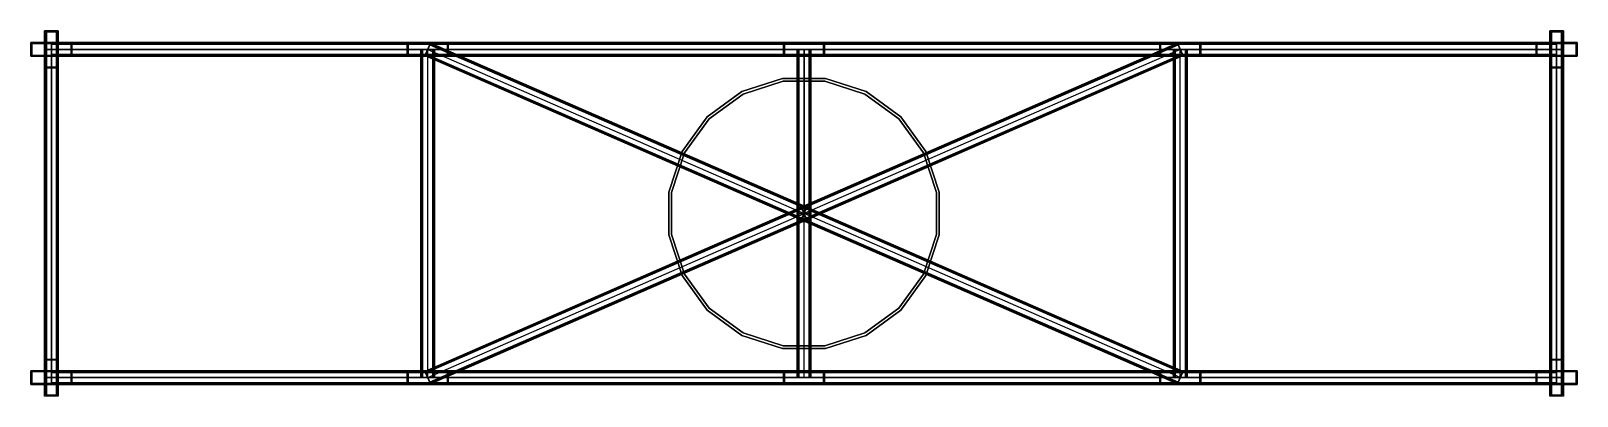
# Model space of a CAD drawing. Extents: x -0.33 to 5.33, y 2.97 to 4.31.
import ezdxf

# ---------------------------------------------------------------- set-up
doc = ezdxf.new("R2010")
doc.units = 0
doc.header["$MEASUREMENT"] = 0
for name, color, linetype in [('R023', 98, 'Continuous'), ('R030', 136, 'Continuous'), ('R139', 7, 'Continuous')]:
    doc.layers.add(name, color=color, linetype=linetype)

msp = doc.modelspace()

# ---------------------------------------------------------------- linework, layer by layer
for points in [[(5.25, 4.24, 9), (5.25, 4.24, 11.5), (-0.25, 4.24, 11.5)], [(-0.25, 4.24, 11.5), (-0.25, 4.24, 9), (5.25, 4.24, 9)], [(5.25, 4.24, 6), (5.25, 4.24, 8.5), (-0.25, 4.24, 8.5)], [(-0.25, 4.24, 8.5), (-0.25, 4.24, 6), (5.25, 4.24, 6)], [(-0.25, 4.24, 9), (-0.25, 4.24, 11.5), (-0.25, 3.04, 11.5)], [(-0.25, 3.04, 11.5), (-0.25, 3.04, 9), (-0.25, 4.24, 9)], [(-0.25, 4.24, 6), (-0.25, 4.24, 8.5), (-0.25, 3.04, 8.5)], [(-0.25, 3.04, 8.5), (-0.25, 3.04, 6), (-0.25, 4.24, 6)], [(5.25, 3.04, 9), (5.25, 3.04, 11.5), (5.25, 4.24, 11.5)], [(5.25, 4.24, 11.5), (5.25, 4.24, 9), (5.25, 3.04, 9)], [(5.25, 3.04, 6), (5.25, 3.04, 8.5), (5.25, 4.24, 8.5)], [(5.25, 4.24, 8.5), (5.25, 4.24, 6), (5.25, 3.04, 6)], [(-0.25, 3.04, 9), (-0.25, 3.04, 11.5), (5.25, 3.04, 11.5)], [(5.25, 3.04, 11.5), (5.25, 3.04, 9), (-0.25, 3.04, 9)], [(-0.25, 3.04, 6), (-0.25, 3.04, 8.5), (5.25, 3.04, 8.5)], [(5.25, 3.04, 8.5), (5.25, 3.04, 6), (-0.25, 3.04, 6)]]:
    msp.add_3dface(points)
at = {"layer": 'R023', "color": 23}
for p, q in [((-0.25, 4.24, 9), (5.25, 4.24, 9)), ((-0.25, 4.24, 11.5), (5.25, 4.24, 11.5)), ((-0.25, 4.24, 11.5), (-0.25, 4.24, 9)), ((-0.25, 3.04, 11.5), (-0.25, 4.24, 11.5)), ((-0.25, 3.04, 9), (-0.25, 4.24, 9)), ((-0.25, 4.24, 11.5), (-0.25, 3.04, 9)), ((-0.25, 4.24, 6), (5.25, 4.24, 6)), ((-0.25, 4.24, 8.5), (5.25, 4.24, 8.5)), ((-0.25, 4.24, 8.5), (-0.25, 4.24, 6)), ((-0.25, 3.04, 8.5), (-0.25, 4.24, 8.5)), ((-0.25, 3.04, 6), (-0.25, 4.24, 6)), ((-0.25, 4.24, 8.5), (-0.25, 3.04, 6)), ((1.125, 3.04, 11.5), (1.125, 4.24, 11.5)), ((1.125, 3.04, 9), (1.125, 4.24, 9)), ((1.125, 4.24, 9), (1.125, 4.24, 11.5)), ((1.125, 3.04, 8.5), (1.125, 4.24, 8.5)), ((1.125, 3.04, 6), (1.125, 4.24, 6)), ((1.125, 4.24, 6), (1.125, 4.24, 8.5)), ((1.125, 4.24, 11.5), (2.5, 3.64, 11.5)), ((1.125, 4.24, 9), (2.5, 3.64, 9)), ((1.125, 4.24, 8.5), (2.5, 3.64, 8.5)), ((1.125, 4.24, 6), (2.5, 3.64, 6)), ((2.5, 4.24, 11.5), (2.5, 4.24, 9)), ((2.5, 3.64, 9), (2.5, 4.24, 9)), ((2.5, 4.24, 11.5), (2.5, 3.64, 11.5)), ((2.5, 4.24, 8.5), (2.5, 4.24, 6)), ((2.5, 3.64, 6), (2.5, 4.24, 6)), ((2.5, 4.24, 8.5), (2.5, 3.64, 8.5)), ((3.875, 4.24, 11.5), (2.5, 3.64, 11.5)), ((3.875, 4.24, 9), (2.5, 3.64, 9)), ((3.875, 4.24, 8.5), (2.5, 3.64, 8.5)), ((3.875, 4.24, 6), (2.5, 3.64, 6)), ((3.875, 3.04, 11.5), (3.875, 4.24, 11.5)), ((3.875, 3.04, 9), (3.875, 4.24, 9)), ((3.875, 4.24, 9), (3.875, 4.24, 11.5)), ((3.875, 3.04, 8.5), (3.875, 4.24, 8.5)), ((3.875, 3.04, 6), (3.875, 4.24, 6)), ((3.875, 4.24, 6), (3.875, 4.24, 8.5)), ((5.25, 4.24, 11.5), (5.25, 4.24, 9)), ((5.25, 3.04, 11.5), (5.25, 4.24, 11.5)), ((5.25, 3.04, 9), (5.25, 4.24, 9)), ((5.25, 4.24, 11.5), (5.25, 3.04, 9)), ((5.25, 4.24, 8.5), (5.25, 4.24, 6)), ((5.25, 3.04, 8.5), (5.25, 4.24, 8.5)), ((5.25, 3.04, 6), (5.25, 4.24, 6)), ((5.25, 4.24, 8.5), (5.25, 3.04, 6)), ((1.125, 3.04, 11.5), (2.5, 3.64, 11.5)), ((1.125, 3.04, 9), (2.5, 3.64, 9)), ((1.125, 3.04, 8.5), (2.5, 3.64, 8.5)), ((1.125, 3.04, 6), (2.5, 3.64, 6)), ((2.5, 3.64), (2.5, 3.64, 9)), ((2.5, 3.64, 9), (2.5, 3.64, 11.5)), ((2.5, 3.04, 11.5), (2.5, 3.64, 11.5)), ((2.5, 3.04, 9), (2.5, 3.64, 9)), ((2.5, 3.04, 8.5), (2.5, 3.64, 8.5)), ((2.5, 3.04, 6), (2.5, 3.64, 6)), ((3.875, 3.04, 11.5), (2.5, 3.64, 11.5)), ((3.875, 3.04, 9), (2.5, 3.64, 9)), ((3.875, 3.04, 8.5), (2.5, 3.64, 8.5)), ((3.875, 3.04, 6), (2.5, 3.64, 6)), ((-0.25, 3.04, 9), (5.25, 3.04, 9)), ((-0.25, 3.04, 11.5), (5.25, 3.04, 11.5)), ((-0.25, 3.04, 11.5), (-0.25, 3.04, 9)), ((-0.25, 3.04, 6), (5.25, 3.04, 6)), ((-0.25, 3.04, 8.5), (5.25, 3.04, 8.5)), ((-0.25, 3.04, 8.5), (-0.25, 3.04, 6)), ((1.125, 3.04, 9), (1.125, 3.04, 11.5)), ((1.125, 3.04, 6), (1.125, 3.04, 8.5)), ((2.5, 3.04, 11.5), (2.5, 3.04, 9)), ((2.5, 3.04, 8.5), (2.5, 3.04, 6)), ((3.875, 3.04, 9), (3.875, 3.04, 11.5)), ((3.875, 3.04, 6), (3.875, 3.04, 8.5)), ((5.25, 3.04, 11.5), (5.25, 3.04, 9)), ((5.25, 3.04, 8.5), (5.25, 3.04, 6))]:
    msp.add_line(p, q, dxfattribs=at)
at = {"layer": 'R030', "color": 30}
for p, q in [((-0.275, 4.3076, 11.4675), (-0.225, 4.3076, 11.4675)), ((-0.275, 4.1724, 11.5325), (-0.275, 4.3076, 11.4675)), ((-0.275, 4.3076, 8.4675), (-0.225, 4.3076, 8.4675)), ((-0.275, 4.1724, 8.5325), (-0.275, 4.3076, 8.4675)), ((-0.2718, 4.3018, 11.4703), (-0.2686, 4.3047, 11.4689)), ((-0.2718, 4.3018, 8.4703), (-0.2686, 4.3047, 8.4689)), ((-0.2718, 4.1782, 11.5297), (-0.2718, 4.3018, 11.4703)), ((-0.2718, 4.1782, 8.5297), (-0.2718, 4.3018, 8.4703)), ((-0.2686, 4.3047, 11.4689), (-0.2314, 4.3047, 11.4689)), ((-0.2686, 4.3047, 8.4689), (-0.2314, 4.3047, 8.4689)), ((-0.2314, 4.3047, 11.4689), (-0.2282, 4.3018, 11.4703)), ((-0.2314, 4.3047, 8.4689), (-0.2282, 4.3018, 8.4703)), ((-0.2282, 4.3018, 11.4703), (-0.2282, 4.1782, 11.5297)), ((-0.2282, 4.3018, 8.4703), (-0.2282, 4.1782, 8.5297)), ((-0.225, 4.3076, 11.4675), (-0.225, 4.1724, 11.5325)), ((-0.225, 4.3076, 8.4675), (-0.225, 4.1724, 8.5325)), ((5.225, 4.3076, 11.4675), (5.275, 4.3076, 11.4675)), ((5.225, 4.1724, 11.5325), (5.225, 4.3076, 11.4675)), ((5.225, 4.3076, 8.4675), (5.275, 4.3076, 8.4675)), ((5.225, 4.1724, 8.5325), (5.225, 4.3076, 8.4675)), ((5.2282, 4.3018, 11.4703), (5.2314, 4.3047, 11.4689)), ((5.2282, 4.3018, 8.4703), (5.2314, 4.3047, 8.4689)), ((5.2282, 4.1782, 11.5297), (5.2282, 4.3018, 11.4703)), ((5.2282, 4.1782, 8.5297), (5.2282, 4.3018, 8.4703)), ((5.2314, 4.3047, 11.4689), (5.2686, 4.3047, 11.4689)), ((5.2314, 4.3047, 8.4689), (5.2686, 4.3047, 8.4689)), ((5.2686, 4.3047, 11.4689), (5.2718, 4.3018, 11.4703)), ((5.2686, 4.3047, 8.4689), (5.2718, 4.3018, 8.4703)), ((5.2718, 4.3018, 11.4703), (5.2718, 4.1782, 11.5297)), ((5.2718, 4.3018, 8.4703), (5.2718, 4.1782, 8.5297)), ((5.275, 4.3076, 11.4675), (5.275, 4.1724, 11.5325)), ((5.275, 4.3076, 8.4675), (5.275, 4.1724, 8.5325)), ((-0.325, 4.215, 11.5), (-0.325, 4.265, 11.5)), ((-0.325, 4.265, 11.5), (-0.175, 4.265, 11.5)), ((-0.325, 4.215, 9), (-0.325, 4.265, 9)), ((-0.325, 4.265, 9), (-0.175, 4.265, 9)), ((-0.325, 4.215, 8.5), (-0.325, 4.265, 8.5)), ((-0.325, 4.265, 8.5), (-0.175, 4.265, 8.5)), ((-0.325, 4.215, 6), (-0.325, 4.265, 6)), ((-0.325, 4.265, 6), (-0.175, 4.265, 6)), ((-0.3218, 4.2586, 11.5), (-0.3186, 4.2618, 11.5)), ((-0.3218, 4.2586, 9), (-0.3186, 4.2618, 9)), ((-0.3218, 4.2586, 8.5), (-0.3186, 4.2618, 8.5)), ((-0.3218, 4.2586, 6), (-0.3186, 4.2618, 6)), ((-0.3218, 4.2214, 11.5), (-0.3218, 4.2586, 11.5)), ((-0.3218, 4.2214, 9), (-0.3218, 4.2586, 9)), ((-0.3218, 4.2214, 8.5), (-0.3218, 4.2586, 8.5)), ((-0.3218, 4.2214, 6), (-0.3218, 4.2586, 6)), ((-0.3186, 4.2618, 11.5), (-0.1814, 4.2618, 11.5)), ((-0.3186, 4.2618, 9), (-0.1814, 4.2618, 9)), ((-0.3186, 4.2618, 8.5), (-0.1814, 4.2618, 8.5)), ((-0.3186, 4.2618, 6), (-0.1814, 4.2618, 6)), ((-0.225, 4.24, 11.425), (-0.275, 4.24, 11.425)), ((-0.275, 4.24, 11.425), (-0.275, 4.24, 11.575)), ((-0.275, 4.24, 11.575), (-0.225, 4.24, 11.575)), ((-0.225, 4.24, 8.925), (-0.275, 4.24, 8.925)), ((-0.275, 4.24, 8.925), (-0.275, 4.24, 9.075)), ((-0.275, 4.24, 9.075), (-0.225, 4.24, 9.075)), ((-0.225, 4.24, 8.425), (-0.275, 4.24, 8.425)), ((-0.275, 4.24, 8.425), (-0.275, 4.24, 8.575)), ((-0.275, 4.24, 8.575), (-0.225, 4.24, 8.575)), ((-0.225, 4.24, 5.925), (-0.275, 4.24, 5.925)), ((-0.275, 4.24, 5.925), (-0.275, 4.24, 6.075)), ((-0.275, 4.24, 6.075), (-0.225, 4.24, 6.075)), ((-0.2686, 4.24, 11.4282), (-0.2718, 4.24, 11.4314)), ((-0.2718, 4.24, 11.4314), (-0.2718, 4.24, 11.5686)), ((-0.2718, 4.24, 11.5686), (-0.2686, 4.24, 11.5718)), ((-0.2686, 4.24, 8.9282), (-0.2718, 4.24, 8.9314)), ((-0.2718, 4.24, 8.9314), (-0.2718, 4.24, 9.0686)), ((-0.2718, 4.24, 9.0686), (-0.2686, 4.24, 9.0718)), ((-0.2686, 4.24, 8.4282), (-0.2718, 4.24, 8.4314)), ((-0.2718, 4.24, 8.4314), (-0.2718, 4.24, 8.5686)), ((-0.2718, 4.24, 8.5686), (-0.2686, 4.24, 8.5718)), ((-0.2686, 4.24, 5.9282), (-0.2718, 4.24, 5.9314)), ((-0.2718, 4.24, 5.9314), (-0.2718, 4.24, 6.0686)), ((-0.2718, 4.24, 6.0686), (-0.2686, 4.24, 6.0718)), ((-0.2314, 4.24, 11.4282), (-0.2686, 4.24, 11.4282)), ((-0.2686, 4.24, 11.5718), (-0.2314, 4.24, 11.5718)), ((-0.2314, 4.24, 8.9282), (-0.2686, 4.24, 8.9282)), ((-0.2686, 4.24, 9.0718), (-0.2314, 4.24, 9.0718)), ((-0.2314, 4.24, 8.4282), (-0.2686, 4.24, 8.4282)), ((-0.2686, 4.24, 8.5718), (-0.2314, 4.24, 8.5718)), ((-0.2314, 4.24, 5.9282), (-0.2686, 4.24, 5.9282)), ((-0.2686, 4.24, 6.0718), (-0.2314, 4.24, 6.0718)), ((-0.25, 4.215, 8.925), (-0.25, 4.265, 8.925)), ((-0.25, 4.265, 8.925), (-0.25, 4.265, 9.075)), ((-0.25, 4.265, 9.075), (-0.25, 4.215, 9.075)), ((-0.25, 4.215, 11.425), (-0.25, 4.265, 11.425)), ((-0.25, 4.265, 11.425), (-0.25, 4.265, 11.575)), ((-0.25, 4.265, 11.575), (-0.25, 4.215, 11.575)), ((-0.25, 4.215, 5.925), (-0.25, 4.265, 5.925)), ((-0.25, 4.265, 5.925), (-0.25, 4.265, 6.075)), ((-0.25, 4.265, 6.075), (-0.25, 4.215, 6.075)), ((-0.25, 4.215, 8.425), (-0.25, 4.265, 8.425)), ((-0.25, 4.265, 8.425), (-0.25, 4.265, 8.575)), ((-0.25, 4.265, 8.575), (-0.25, 4.215, 8.575)), ((-0.25, 4.2586, 8.9282), (-0.25, 4.2618, 8.9314)), ((-0.25, 4.2618, 8.9314), (-0.25, 4.2618, 9.0686)), ((-0.25, 4.2618, 9.0686), (-0.25, 4.2586, 9.0718)), ((-0.25, 4.2586, 11.4282), (-0.25, 4.2618, 11.4314)), ((-0.25, 4.2618, 11.4314), (-0.25, 4.2618, 11.5686)), ((-0.25, 4.2618, 11.5686), (-0.25, 4.2586, 11.5718)), ((-0.25, 4.2586, 5.9282), (-0.25, 4.2618, 5.9314)), ((-0.25, 4.2618, 5.9314), (-0.25, 4.2618, 6.0686)), ((-0.25, 4.2618, 6.0686), (-0.25, 4.2586, 6.0718)), ((-0.25, 4.2586, 8.4282), (-0.25, 4.2618, 8.4314)), ((-0.25, 4.2618, 8.4314), (-0.25, 4.2618, 8.5686)), ((-0.25, 4.2618, 8.5686), (-0.25, 4.2586, 8.5718)), ((-0.25, 4.2214, 8.9282), (-0.25, 4.2586, 8.9282)), ((-0.25, 4.2586, 9.0718), (-0.25, 4.2214, 9.0718)), ((-0.25, 4.2214, 11.4282), (-0.25, 4.2586, 11.4282)), ((-0.25, 4.2586, 11.5718), (-0.25, 4.2214, 11.5718)), ((-0.25, 4.2214, 5.9282), (-0.25, 4.2586, 5.9282)), ((-0.25, 4.2586, 6.0718), (-0.25, 4.2214, 6.0718)), ((-0.25, 4.2214, 8.4282), (-0.25, 4.2586, 8.4282)), ((-0.25, 4.2586, 8.5718), (-0.25, 4.2214, 8.5718)), ((-0.2282, 4.24, 11.4314), (-0.2314, 4.24, 11.4282)), ((-0.2314, 4.24, 11.5718), (-0.2282, 4.24, 11.5686)), ((-0.2282, 4.24, 8.9314), (-0.2314, 4.24, 8.9282)), ((-0.2314, 4.24, 9.0718), (-0.2282, 4.24, 9.0686)), ((-0.2282, 4.24, 8.4314), (-0.2314, 4.24, 8.4282)), ((-0.2314, 4.24, 8.5718), (-0.2282, 4.24, 8.5686)), ((-0.2282, 4.24, 5.9314), (-0.2314, 4.24, 5.9282)), ((-0.2314, 4.24, 6.0718), (-0.2282, 4.24, 6.0686)), ((-0.2282, 4.24, 11.5686), (-0.2282, 4.24, 11.4314)), ((-0.2282, 4.24, 9.0686), (-0.2282, 4.24, 8.9314)), ((-0.2282, 4.24, 8.5686), (-0.2282, 4.24, 8.4314)), ((-0.2282, 4.24, 6.0686), (-0.2282, 4.24, 5.9314)), ((-0.225, 4.24, 11.575), (-0.225, 4.24, 11.425)), ((-0.225, 4.24, 9.075), (-0.225, 4.24, 8.925)), ((-0.225, 4.24, 8.575), (-0.225, 4.24, 8.425)), ((-0.225, 4.24, 6.075), (-0.225, 4.24, 5.925)), ((-0.1814, 4.2618, 11.5), (-0.1782, 4.2586, 11.5)), ((-0.1814, 4.2618, 9), (-0.1782, 4.2586, 9)), ((-0.1814, 4.2618, 8.5), (-0.1782, 4.2586, 8.5)), ((-0.1814, 4.2618, 6), (-0.1782, 4.2586, 6)), ((-0.1782, 4.2586, 11.5), (-0.1782, 4.2214, 11.5)), ((-0.1782, 4.2586, 9), (-0.1782, 4.2214, 9)), ((-0.1782, 4.2586, 8.5), (-0.1782, 4.2214, 8.5)), ((-0.1782, 4.2586, 6), (-0.1782, 4.2214, 6)), ((-0.175, 4.265, 11.5), (-0.175, 4.215, 11.5)), ((-0.175, 4.265, 9), (-0.175, 4.215, 9)), ((-0.175, 4.265, 8.5), (-0.175, 4.215, 8.5)), ((-0.175, 4.265, 6), (-0.175, 4.215, 6)), ((1.2, 4.265, 9), (1.05, 4.265, 9)), ((1.05, 4.265, 9), (1.05, 4.215, 9)), ((1.2, 4.265, 11.5), (1.05, 4.265, 11.5)), ((1.05, 4.265, 11.5), (1.05, 4.215, 11.5)), ((1.2, 4.265, 6), (1.05, 4.265, 6)), ((1.05, 4.265, 6), (1.05, 4.215, 6)), ((1.2, 4.265, 8.5), (1.05, 4.265, 8.5)), ((1.05, 4.265, 8.5), (1.05, 4.215, 8.5)), ((1.0564, 4.2618, 9), (1.0532, 4.2586, 9)), ((1.0564, 4.2618, 11.5), (1.0532, 4.2586, 11.5)), ((1.0564, 4.2618, 6), (1.0532, 4.2586, 6)), ((1.0564, 4.2618, 8.5), (1.0532, 4.2586, 8.5)), ((1.0532, 4.2586, 9), (1.0532, 4.2214, 9)), ((1.0532, 4.2586, 11.5), (1.0532, 4.2214, 11.5)), ((1.0532, 4.2586, 6), (1.0532, 4.2214, 6)), ((1.0532, 4.2586, 8.5), (1.0532, 4.2214, 8.5)), ((1.1936, 4.2618, 9), (1.0564, 4.2618, 9)), ((1.1936, 4.2618, 11.5), (1.0564, 4.2618, 11.5)), ((1.1936, 4.2618, 6), (1.0564, 4.2618, 6)), ((1.1936, 4.2618, 8.5), (1.0564, 4.2618, 8.5)), ((1.15, 4.24, 11.425), (1.1, 4.24, 11.425)), ((1.1, 4.24, 11.425), (1.1, 4.24, 11.575)), ((1.1, 4.24, 11.575), (1.15, 4.24, 11.575)), ((1.15, 4.24, 8.925), (1.1, 4.24, 8.925)), ((1.1, 4.24, 8.925), (1.1, 4.24, 9.075)), ((1.1, 4.24, 9.075), (1.15, 4.24, 9.075)), ((1.15, 4.24, 8.425), (1.1, 4.24, 8.425)), ((1.1, 4.24, 8.425), (1.1, 4.24, 8.575)), ((1.1, 4.24, 8.575), (1.15, 4.24, 8.575)), ((1.15, 4.24, 5.925), (1.1, 4.24, 5.925)), ((1.1, 4.24, 5.925), (1.1, 4.24, 6.075)), ((1.1, 4.24, 6.075), (1.15, 4.24, 6.075)), ((1.1064, 4.24, 11.4282), (1.1032, 4.24, 11.4314)), ((1.1032, 4.24, 11.4314), (1.1032, 4.24, 11.5686)), ((1.1032, 4.24, 11.5686), (1.1064, 4.24, 11.5718)), ((1.1064, 4.24, 8.9282), (1.1032, 4.24, 8.9314)), ((1.1032, 4.24, 8.9314), (1.1032, 4.24, 9.0686)), ((1.1032, 4.24, 9.0686), (1.1064, 4.24, 9.0718)), ((1.1064, 4.24, 8.4282), (1.1032, 4.24, 8.4314)), ((1.1032, 4.24, 8.4314), (1.1032, 4.24, 8.5686)), ((1.1032, 4.24, 8.5686), (1.1064, 4.24, 8.5718)), ((1.1064, 4.24, 5.9282), (1.1032, 4.24, 5.9314)), ((1.1032, 4.24, 5.9314), (1.1032, 4.24, 6.0686)), ((1.1032, 4.24, 6.0686), (1.1064, 4.24, 6.0718)), ((1.1436, 4.24, 11.4282), (1.1064, 4.24, 11.4282)), ((1.1064, 4.24, 11.5718), (1.1436, 4.24, 11.5718)), ((1.1436, 4.24, 8.9282), (1.1064, 4.24, 8.9282)), ((1.1064, 4.24, 9.0718), (1.1436, 4.24, 9.0718)), ((1.1436, 4.24, 8.4282), (1.1064, 4.24, 8.4282)), ((1.1064, 4.24, 8.5718), (1.1436, 4.24, 8.5718)), ((1.1436, 4.24, 5.9282), (1.1064, 4.24, 5.9282)), ((1.1064, 4.24, 6.0718), (1.1436, 4.24, 6.0718)), ((1.115, 4.2171, 11.425), (1.135, 4.2629, 11.425)), ((1.135, 4.2629, 11.575), (1.115, 4.2171, 11.575)), ((1.115, 4.2171, 8.925), (1.135, 4.2629, 8.925)), ((1.135, 4.2629, 9.075), (1.115, 4.2171, 9.075)), ((1.115, 4.2171, 8.425), (1.135, 4.2629, 8.425)), ((1.135, 4.2629, 8.575), (1.115, 4.2171, 8.575)), ((1.115, 4.2171, 5.925), (1.135, 4.2629, 5.925)), ((1.135, 4.2629, 6.075), (1.115, 4.2171, 6.075)), ((1.1176, 4.223, 11.4282), (1.1324, 4.257, 11.4282)), ((1.1324, 4.257, 11.5718), (1.1176, 4.223, 11.5718)), ((1.1176, 4.223, 8.9282), (1.1324, 4.257, 8.9282)), ((1.1324, 4.257, 9.0718), (1.1176, 4.223, 9.0718)), ((1.1176, 4.223, 8.4282), (1.1324, 4.257, 8.4282)), ((1.1324, 4.257, 8.5718), (1.1176, 4.223, 8.5718)), ((1.1176, 4.223, 5.9282), (1.1324, 4.257, 5.9282)), ((1.1324, 4.257, 6.0718), (1.1176, 4.223, 6.0718)), ((1.1324, 4.257, 11.4282), (1.1337, 4.26, 11.4314)), ((1.1337, 4.26, 11.5686), (1.1324, 4.257, 11.5718)), ((1.1324, 4.257, 8.9282), (1.1337, 4.26, 8.9314)), ((1.1337, 4.26, 9.0686), (1.1324, 4.257, 9.0718)), ((1.1324, 4.257, 8.4282), (1.1337, 4.26, 8.4314)), ((1.1337, 4.26, 8.5686), (1.1324, 4.257, 8.5718)), ((1.1324, 4.257, 5.9282), (1.1337, 4.26, 5.9314)), ((1.1337, 4.26, 6.0686), (1.1324, 4.257, 6.0718)), ((1.1337, 4.26, 11.4314), (1.1337, 4.26, 11.5686)), ((1.1337, 4.26, 8.9314), (1.1337, 4.26, 9.0686)), ((1.1337, 4.26, 8.4314), (1.1337, 4.26, 8.5686)), ((1.1337, 4.26, 5.9314), (1.1337, 4.26, 6.0686)), ((1.135, 4.2629, 11.425), (1.135, 4.2629, 11.575)), ((1.135, 4.2629, 8.925), (1.135, 4.2629, 9.075)), ((1.135, 4.2629, 8.425), (1.135, 4.2629, 8.575)), ((1.135, 4.2629, 5.925), (1.135, 4.2629, 6.075)), ((1.1468, 4.24, 11.4314), (1.1436, 4.24, 11.4282)), ((1.1436, 4.24, 11.5718), (1.1468, 4.24, 11.5686)), ((1.1468, 4.24, 8.9314), (1.1436, 4.24, 8.9282)), ((1.1436, 4.24, 9.0718), (1.1468, 4.24, 9.0686)), ((1.1468, 4.24, 8.4314), (1.1436, 4.24, 8.4282)), ((1.1436, 4.24, 8.5718), (1.1468, 4.24, 8.5686)), ((1.1468, 4.24, 5.9314), (1.1436, 4.24, 5.9282)), ((1.1436, 4.24, 6.0718), (1.1468, 4.24, 6.0686)), ((1.1468, 4.24, 11.5686), (1.1468, 4.24, 11.4314)), ((1.1468, 4.24, 9.0686), (1.1468, 4.24, 8.9314)), ((1.1468, 4.24, 8.5686), (1.1468, 4.24, 8.4314)), ((1.1468, 4.24, 6.0686), (1.1468, 4.24, 5.9314)), ((1.15, 4.24, 11.575), (1.15, 4.24, 11.425)), ((1.15, 4.24, 9.075), (1.15, 4.24, 8.925)), ((1.15, 4.24, 8.575), (1.15, 4.24, 8.425)), ((1.15, 4.24, 6.075), (1.15, 4.24, 5.925)), ((1.1968, 4.2586, 9), (1.1936, 4.2618, 9)), ((1.1968, 4.2586, 11.5), (1.1936, 4.2618, 11.5)), ((1.1968, 4.2586, 6), (1.1936, 4.2618, 6)), ((1.1968, 4.2586, 8.5), (1.1936, 4.2618, 8.5)), ((1.1968, 4.2214, 9), (1.1968, 4.2586, 9)), ((1.1968, 4.2214, 11.5), (1.1968, 4.2586, 11.5)), ((1.1968, 4.2214, 6), (1.1968, 4.2586, 6)), ((1.1968, 4.2214, 8.5), (1.1968, 4.2586, 8.5)), ((1.2, 4.215, 9), (1.2, 4.265, 9)), ((1.2, 4.215, 11.5), (1.2, 4.265, 11.5)), ((1.2, 4.215, 6), (1.2, 4.265, 6)), ((1.2, 4.215, 8.5), (1.2, 4.265, 8.5)), ((2.425, 4.215, 11.5), (2.425, 4.265, 11.5)), ((2.425, 4.265, 11.5), (2.575, 4.265, 11.5)), ((2.425, 4.215, 9), (2.425, 4.265, 9)), ((2.425, 4.265, 9), (2.575, 4.265, 9)), ((2.425, 4.215, 8.5), (2.425, 4.265, 8.5)), ((2.425, 4.265, 8.5), (2.575, 4.265, 8.5)), ((2.425, 4.215, 6), (2.425, 4.265, 6)), ((2.425, 4.265, 6), (2.575, 4.265, 6)), ((2.4282, 4.2586, 11.5), (2.4314, 4.2618, 11.5)), ((2.4282, 4.2586, 9), (2.4314, 4.2618, 9)), ((2.4282, 4.2586, 8.5), (2.4314, 4.2618, 8.5)), ((2.4282, 4.2586, 6), (2.4314, 4.2618, 6)), ((2.4282, 4.2214, 11.5), (2.4282, 4.2586, 11.5)), ((2.4282, 4.2214, 9), (2.4282, 4.2586, 9)), ((2.4282, 4.2214, 8.5), (2.4282, 4.2586, 8.5)), ((2.4282, 4.2214, 6), (2.4282, 4.2586, 6)), ((2.4314, 4.2618, 11.5), (2.5686, 4.2618, 11.5)), ((2.4314, 4.2618, 9), (2.5686, 4.2618, 9)), ((2.4314, 4.2618, 8.5), (2.5686, 4.2618, 8.5)), ((2.4314, 4.2618, 6), (2.5686, 4.2618, 6)), ((2.525, 4.24, 8.925), (2.475, 4.24, 8.925)), ((2.475, 4.24, 8.925), (2.475, 4.24, 9.075)), ((2.475, 4.24, 9.075), (2.525, 4.24, 9.075)), ((2.475, 4.24, 11.425), (2.525, 4.24, 11.425)), ((2.525, 4.24, 11.575), (2.475, 4.24, 11.575)), ((2.475, 4.24, 11.575), (2.475, 4.24, 11.425)), ((2.525, 4.24, 5.925), (2.475, 4.24, 5.925)), ((2.475, 4.24, 5.925), (2.475, 4.24, 6.075)), ((2.475, 4.24, 6.075), (2.525, 4.24, 6.075)), ((2.475, 4.24, 8.425), (2.525, 4.24, 8.425)), ((2.525, 4.24, 8.575), (2.475, 4.24, 8.575)), ((2.475, 4.24, 8.575), (2.475, 4.24, 8.425)), ((2.4814, 4.24, 8.9282), (2.4782, 4.24, 8.9314)), ((2.4782, 4.24, 8.9314), (2.4782, 4.24, 9.0686)), ((2.4782, 4.24, 9.0686), (2.4814, 4.24, 9.0718)), ((2.4782, 4.24, 11.4314), (2.4814, 4.24, 11.4282)), ((2.4814, 4.24, 11.5718), (2.4782, 4.24, 11.5686)), ((2.4782, 4.24, 11.5686), (2.4782, 4.24, 11.4314)), ((2.4814, 4.24, 5.9282), (2.4782, 4.24, 5.9314)), ((2.4782, 4.24, 5.9314), (2.4782, 4.24, 6.0686)), ((2.4782, 4.24, 6.0686), (2.4814, 4.24, 6.0718)), ((2.4782, 4.24, 8.4314), (2.4814, 4.24, 8.4282)), ((2.4814, 4.24, 8.5718), (2.4782, 4.24, 8.5686)), ((2.4782, 4.24, 8.5686), (2.4782, 4.24, 8.4314)), ((2.5186, 4.24, 8.9282), (2.4814, 4.24, 8.9282)), ((2.4814, 4.24, 9.0718), (2.5186, 4.24, 9.0718)), ((2.4814, 4.24, 11.4282), (2.5186, 4.24, 11.4282)), ((2.5186, 4.24, 11.5718), (2.4814, 4.24, 11.5718)), ((2.5186, 4.24, 5.9282), (2.4814, 4.24, 5.9282)), ((2.4814, 4.24, 6.0718), (2.5186, 4.24, 6.0718)), ((2.4814, 4.24, 8.4282), (2.5186, 4.24, 8.4282)), ((2.5186, 4.24, 8.5718), (2.4814, 4.24, 8.5718)), ((2.5218, 4.24, 8.9314), (2.5186, 4.24, 8.9282)), ((2.5186, 4.24, 9.0718), (2.5218, 4.24, 9.0686)), ((2.5186, 4.24, 11.4282), (2.5218, 4.24, 11.4314)), ((2.5218, 4.24, 11.5686), (2.5186, 4.24, 11.5718)), ((2.5218, 4.24, 5.9314), (2.5186, 4.24, 5.9282)), ((2.5186, 4.24, 6.0718), (2.5218, 4.24, 6.0686)), ((2.5186, 4.24, 8.4282), (2.5218, 4.24, 8.4314)), ((2.5218, 4.24, 8.5686), (2.5186, 4.24, 8.5718)), ((2.5218, 4.24, 9.0686), (2.5218, 4.24, 8.9314)), ((2.5218, 4.24, 11.4314), (2.5218, 4.24, 11.5686)), ((2.5218, 4.24, 6.0686), (2.5218, 4.24, 5.9314)), ((2.5218, 4.24, 8.4314), (2.5218, 4.24, 8.5686)), ((2.525, 4.24, 9.075), (2.525, 4.24, 8.925)), ((2.525, 4.24, 11.425), (2.525, 4.24, 11.575)), ((2.525, 4.24, 6.075), (2.525, 4.24, 5.925)), ((2.525, 4.24, 8.425), (2.525, 4.24, 8.575)), ((2.5686, 4.2618, 11.5), (2.5718, 4.2586, 11.5)), ((2.5686, 4.2618, 9), (2.5718, 4.2586, 9)), ((2.5686, 4.2618, 8.5), (2.5718, 4.2586, 8.5)), ((2.5686, 4.2618, 6), (2.5718, 4.2586, 6)), ((2.5718, 4.2586, 11.5), (2.5718, 4.2214, 11.5)), ((2.5718, 4.2586, 9), (2.5718, 4.2214, 9)), ((2.5718, 4.2586, 8.5), (2.5718, 4.2214, 8.5)), ((2.5718, 4.2586, 6), (2.5718, 4.2214, 6)), ((2.575, 4.265, 11.5), (2.575, 4.215, 11.5)), ((2.575, 4.265, 9), (2.575, 4.215, 9)), ((2.575, 4.265, 8.5), (2.575, 4.215, 8.5)), ((2.575, 4.265, 6), (2.575, 4.215, 6)), ((3.95, 4.265, 9), (3.8, 4.265, 9)), ((3.8, 4.265, 9), (3.8, 4.215, 9)), ((3.95, 4.265, 11.5), (3.8, 4.265, 11.5)), ((3.8, 4.265, 11.5), (3.8, 4.215, 11.5)), ((3.95, 4.265, 6), (3.8, 4.265, 6)), ((3.8, 4.265, 6), (3.8, 4.215, 6)), ((3.95, 4.265, 8.5), (3.8, 4.265, 8.5)), ((3.8, 4.265, 8.5), (3.8, 4.215, 8.5)), ((3.8064, 4.2618, 9), (3.8032, 4.2586, 9)), ((3.8064, 4.2618, 11.5), (3.8032, 4.2586, 11.5)), ((3.8064, 4.2618, 6), (3.8032, 4.2586, 6)), ((3.8064, 4.2618, 8.5), (3.8032, 4.2586, 8.5)), ((3.8032, 4.2586, 9), (3.8032, 4.2214, 9)), ((3.8032, 4.2586, 11.5), (3.8032, 4.2214, 11.5)), ((3.8032, 4.2586, 6), (3.8032, 4.2214, 6)), ((3.8032, 4.2586, 8.5), (3.8032, 4.2214, 8.5)), ((3.9436, 4.2618, 9), (3.8064, 4.2618, 9)), ((3.9436, 4.2618, 11.5), (3.8064, 4.2618, 11.5)), ((3.9436, 4.2618, 6), (3.8064, 4.2618, 6)), ((3.9436, 4.2618, 8.5), (3.8064, 4.2618, 8.5)), ((3.9, 4.24, 11.425), (3.85, 4.24, 11.425)), ((3.85, 4.24, 11.425), (3.85, 4.24, 11.575)), ((3.85, 4.24, 11.575), (3.9, 4.24, 11.575)), ((3.9, 4.24, 8.925), (3.85, 4.24, 8.925)), ((3.85, 4.24, 8.925), (3.85, 4.24, 9.075)), ((3.85, 4.24, 9.075), (3.9, 4.24, 9.075)), ((3.9, 4.24, 8.425), (3.85, 4.24, 8.425)), ((3.85, 4.24, 8.425), (3.85, 4.24, 8.575)), ((3.85, 4.24, 8.575), (3.9, 4.24, 8.575)), ((3.9, 4.24, 5.925), (3.85, 4.24, 5.925)), ((3.85, 4.24, 5.925), (3.85, 4.24, 6.075)), ((3.85, 4.24, 6.075), (3.9, 4.24, 6.075)), ((3.8564, 4.24, 11.4282), (3.8532, 4.24, 11.4314)), ((3.8532, 4.24, 11.4314), (3.8532, 4.24, 11.5686)), ((3.8532, 4.24, 11.5686), (3.8564, 4.24, 11.5718)), ((3.8564, 4.24, 8.9282), (3.8532, 4.24, 8.9314)), ((3.8532, 4.24, 8.9314), (3.8532, 4.24, 9.0686)), ((3.8532, 4.24, 9.0686), (3.8564, 4.24, 9.0718)), ((3.8564, 4.24, 8.4282), (3.8532, 4.24, 8.4314)), ((3.8532, 4.24, 8.4314), (3.8532, 4.24, 8.5686)), ((3.8532, 4.24, 8.5686), (3.8564, 4.24, 8.5718)), ((3.8564, 4.24, 5.9282), (3.8532, 4.24, 5.9314)), ((3.8532, 4.24, 5.9314), (3.8532, 4.24, 6.0686)), ((3.8532, 4.24, 6.0686), (3.8564, 4.24, 6.0718)), ((3.8936, 4.24, 11.4282), (3.8564, 4.24, 11.4282)), ((3.8564, 4.24, 11.5718), (3.8936, 4.24, 11.5718)), ((3.8936, 4.24, 8.9282), (3.8564, 4.24, 8.9282)), ((3.8564, 4.24, 9.0718), (3.8936, 4.24, 9.0718)), ((3.8936, 4.24, 8.4282), (3.8564, 4.24, 8.4282)), ((3.8564, 4.24, 8.5718), (3.8936, 4.24, 8.5718)), ((3.8936, 4.24, 5.9282), (3.8564, 4.24, 5.9282)), ((3.8564, 4.24, 6.0718), (3.8936, 4.24, 6.0718)), ((3.865, 4.2629, 11.425), (3.885, 4.2171, 11.425)), ((3.885, 4.2171, 11.575), (3.865, 4.2629, 11.575)), ((3.865, 4.2629, 11.575), (3.865, 4.2629, 11.425)), ((3.865, 4.2629, 8.925), (3.885, 4.2171, 8.925)), ((3.885, 4.2171, 9.075), (3.865, 4.2629, 9.075)), ((3.865, 4.2629, 9.075), (3.865, 4.2629, 8.925)), ((3.865, 4.2629, 8.425), (3.885, 4.2171, 8.425)), ((3.885, 4.2171, 8.575), (3.865, 4.2629, 8.575)), ((3.865, 4.2629, 8.575), (3.865, 4.2629, 8.425)), ((3.865, 4.2629, 5.925), (3.885, 4.2171, 5.925)), ((3.885, 4.2171, 6.075), (3.865, 4.2629, 6.075)), ((3.865, 4.2629, 6.075), (3.865, 4.2629, 5.925)), ((3.8663, 4.26, 11.4314), (3.8676, 4.257, 11.4282)), ((3.8676, 4.257, 11.5718), (3.8663, 4.26, 11.5686)), ((3.8663, 4.26, 11.5686), (3.8663, 4.26, 11.4314)), ((3.8663, 4.26, 8.9314), (3.8676, 4.257, 8.9282)), ((3.8676, 4.257, 9.0718), (3.8663, 4.26, 9.0686)), ((3.8663, 4.26, 9.0686), (3.8663, 4.26, 8.9314)), ((3.8663, 4.26, 8.4314), (3.8676, 4.257, 8.4282)), ((3.8676, 4.257, 8.5718), (3.8663, 4.26, 8.5686)), ((3.8663, 4.26, 8.5686), (3.8663, 4.26, 8.4314)), ((3.8663, 4.26, 5.9314), (3.8676, 4.257, 5.9282)), ((3.8676, 4.257, 6.0718), (3.8663, 4.26, 6.0686)), ((3.8663, 4.26, 6.0686), (3.8663, 4.26, 5.9314)), ((3.8676, 4.257, 11.4282), (3.8824, 4.223, 11.4282)), ((3.8824, 4.223, 11.5718), (3.8676, 4.257, 11.5718)), ((3.8676, 4.257, 8.9282), (3.8824, 4.223, 8.9282)), ((3.8824, 4.223, 9.0718), (3.8676, 4.257, 9.0718)), ((3.8676, 4.257, 8.4282), (3.8824, 4.223, 8.4282)), ((3.8824, 4.223, 8.5718), (3.8676, 4.257, 8.5718)), ((3.8676, 4.257, 5.9282), (3.8824, 4.223, 5.9282)), ((3.8824, 4.223, 6.0718), (3.8676, 4.257, 6.0718)), ((3.8968, 4.24, 11.4314), (3.8936, 4.24, 11.4282)), ((3.8936, 4.24, 11.5718), (3.8968, 4.24, 11.5686)), ((3.8968, 4.24, 8.9314), (3.8936, 4.24, 8.9282)), ((3.8936, 4.24, 9.0718), (3.8968, 4.24, 9.0686)), ((3.8968, 4.24, 8.4314), (3.8936, 4.24, 8.4282)), ((3.8936, 4.24, 8.5718), (3.8968, 4.24, 8.5686)), ((3.8968, 4.24, 5.9314), (3.8936, 4.24, 5.9282)), ((3.8936, 4.24, 6.0718), (3.8968, 4.24, 6.0686)), ((3.8968, 4.24, 11.5686), (3.8968, 4.24, 11.4314)), ((3.8968, 4.24, 9.0686), (3.8968, 4.24, 8.9314)), ((3.8968, 4.24, 8.5686), (3.8968, 4.24, 8.4314)), ((3.8968, 4.24, 6.0686), (3.8968, 4.24, 5.9314)), ((3.9, 4.24, 11.575), (3.9, 4.24, 11.425)), ((3.9, 4.24, 9.075), (3.9, 4.24, 8.925)), ((3.9, 4.24, 8.575), (3.9, 4.24, 8.425)), ((3.9, 4.24, 6.075), (3.9, 4.24, 5.925)), ((3.9468, 4.2586, 9), (3.9436, 4.2618, 9)), ((3.9468, 4.2586, 11.5), (3.9436, 4.2618, 11.5)), ((3.9468, 4.2586, 6), (3.9436, 4.2618, 6)), ((3.9468, 4.2586, 8.5), (3.9436, 4.2618, 8.5)), ((3.9468, 4.2214, 9), (3.9468, 4.2586, 9)), ((3.9468, 4.2214, 11.5), (3.9468, 4.2586, 11.5)), ((3.9468, 4.2214, 6), (3.9468, 4.2586, 6)), ((3.9468, 4.2214, 8.5), (3.9468, 4.2586, 8.5)), ((3.95, 4.215, 9), (3.95, 4.265, 9)), ((3.95, 4.215, 11.5), (3.95, 4.265, 11.5)), ((3.95, 4.215, 6), (3.95, 4.265, 6)), ((3.95, 4.215, 8.5), (3.95, 4.265, 8.5)), ((5.175, 4.215, 11.5), (5.175, 4.265, 11.5)), ((5.175, 4.265, 11.5), (5.325, 4.265, 11.5)), ((5.175, 4.215, 9), (5.175, 4.265, 9)), ((5.175, 4.265, 9), (5.325, 4.265, 9)), ((5.175, 4.215, 8.5), (5.175, 4.265, 8.5)), ((5.175, 4.265, 8.5), (5.325, 4.265, 8.5)), ((5.175, 4.215, 6), (5.175, 4.265, 6)), ((5.175, 4.265, 6), (5.325, 4.265, 6)), ((5.1782, 4.2586, 11.5), (5.1814, 4.2618, 11.5)), ((5.1782, 4.2586, 9), (5.1814, 4.2618, 9)), ((5.1782, 4.2586, 8.5), (5.1814, 4.2618, 8.5)), ((5.1782, 4.2586, 6), (5.1814, 4.2618, 6)), ((5.1782, 4.2214, 11.5), (5.1782, 4.2586, 11.5)), ((5.1782, 4.2214, 9), (5.1782, 4.2586, 9)), ((5.1782, 4.2214, 8.5), (5.1782, 4.2586, 8.5)), ((5.1782, 4.2214, 6), (5.1782, 4.2586, 6)), ((5.1814, 4.2618, 11.5), (5.3186, 4.2618, 11.5)), ((5.1814, 4.2618, 9), (5.3186, 4.2618, 9)), ((5.1814, 4.2618, 8.5), (5.3186, 4.2618, 8.5)), ((5.1814, 4.2618, 6), (5.3186, 4.2618, 6)), ((5.275, 4.24, 11.425), (5.225, 4.24, 11.425)), ((5.225, 4.24, 11.425), (5.225, 4.24, 11.575)), ((5.225, 4.24, 11.575), (5.275, 4.24, 11.575)), ((5.275, 4.24, 8.925), (5.225, 4.24, 8.925)), ((5.225, 4.24, 8.925), (5.225, 4.24, 9.075)), ((5.225, 4.24, 9.075), (5.275, 4.24, 9.075)), ((5.275, 4.24, 8.425), (5.225, 4.24, 8.425)), ((5.225, 4.24, 8.425), (5.225, 4.24, 8.575)), ((5.225, 4.24, 8.575), (5.275, 4.24, 8.575)), ((5.275, 4.24, 5.925), (5.225, 4.24, 5.925)), ((5.225, 4.24, 5.925), (5.225, 4.24, 6.075)), ((5.225, 4.24, 6.075), (5.275, 4.24, 6.075)), ((5.2314, 4.24, 11.4282), (5.2282, 4.24, 11.4314)), ((5.2282, 4.24, 11.4314), (5.2282, 4.24, 11.5686)), ((5.2282, 4.24, 11.5686), (5.2314, 4.24, 11.5718)), ((5.2314, 4.24, 8.9282), (5.2282, 4.24, 8.9314)), ((5.2282, 4.24, 8.9314), (5.2282, 4.24, 9.0686)), ((5.2282, 4.24, 9.0686), (5.2314, 4.24, 9.0718)), ((5.2314, 4.24, 8.4282), (5.2282, 4.24, 8.4314)), ((5.2282, 4.24, 8.4314), (5.2282, 4.24, 8.5686)), ((5.2282, 4.24, 8.5686), (5.2314, 4.24, 8.5718)), ((5.2314, 4.24, 5.9282), (5.2282, 4.24, 5.9314)), ((5.2282, 4.24, 5.9314), (5.2282, 4.24, 6.0686)), ((5.2282, 4.24, 6.0686), (5.2314, 4.24, 6.0718)), ((5.2686, 4.24, 11.4282), (5.2314, 4.24, 11.4282)), ((5.2314, 4.24, 11.5718), (5.2686, 4.24, 11.5718)), ((5.2686, 4.24, 8.9282), (5.2314, 4.24, 8.9282)), ((5.2314, 4.24, 9.0718), (5.2686, 4.24, 9.0718)), ((5.2686, 4.24, 8.4282), (5.2314, 4.24, 8.4282)), ((5.2314, 4.24, 8.5718), (5.2686, 4.24, 8.5718)), ((5.2686, 4.24, 5.9282), (5.2314, 4.24, 5.9282)), ((5.2314, 4.24, 6.0718), (5.2686, 4.24, 6.0718)), ((5.25, 4.215, 8.925), (5.25, 4.265, 8.925)), ((5.25, 4.265, 8.925), (5.25, 4.265, 9.075)), ((5.25, 4.265, 9.075), (5.25, 4.215, 9.075)), ((5.25, 4.215, 11.425), (5.25, 4.265, 11.425)), ((5.25, 4.265, 11.425), (5.25, 4.265, 11.575)), ((5.25, 4.265, 11.575), (5.25, 4.215, 11.575)), ((5.25, 4.215, 5.925), (5.25, 4.265, 5.925)), ((5.25, 4.265, 5.925), (5.25, 4.265, 6.075)), ((5.25, 4.265, 6.075), (5.25, 4.215, 6.075)), ((5.25, 4.215, 8.425), (5.25, 4.265, 8.425)), ((5.25, 4.265, 8.425), (5.25, 4.265, 8.575)), ((5.25, 4.265, 8.575), (5.25, 4.215, 8.575)), ((5.25, 4.2586, 8.9282), (5.25, 4.2618, 8.9314)), ((5.25, 4.2618, 8.9314), (5.25, 4.2618, 9.0686)), ((5.25, 4.2618, 9.0686), (5.25, 4.2586, 9.0718)), ((5.25, 4.2586, 11.4282), (5.25, 4.2618, 11.4314)), ((5.25, 4.2618, 11.4314), (5.25, 4.2618, 11.5686)), ((5.25, 4.2618, 11.5686), (5.25, 4.2586, 11.5718)), ((5.25, 4.2586, 5.9282), (5.25, 4.2618, 5.9314)), ((5.25, 4.2618, 5.9314), (5.25, 4.2618, 6.0686)), ((5.25, 4.2618, 6.0686), (5.25, 4.2586, 6.0718)), ((5.25, 4.2586, 8.4282), (5.25, 4.2618, 8.4314)), ((5.25, 4.2618, 8.4314), (5.25, 4.2618, 8.5686)), ((5.25, 4.2618, 8.5686), (5.25, 4.2586, 8.5718)), ((5.25, 4.2214, 8.9282), (5.25, 4.2586, 8.9282)), ((5.25, 4.2586, 9.0718), (5.25, 4.2214, 9.0718)), ((5.25, 4.2214, 11.4282), (5.25, 4.2586, 11.4282)), ((5.25, 4.2586, 11.5718), (5.25, 4.2214, 11.5718)), ((5.25, 4.2214, 5.9282), (5.25, 4.2586, 5.9282)), ((5.25, 4.2586, 6.0718), (5.25, 4.2214, 6.0718)), ((5.25, 4.2214, 8.4282), (5.25, 4.2586, 8.4282)), ((5.25, 4.2586, 8.5718), (5.25, 4.2214, 8.5718)), ((5.2718, 4.24, 11.4314), (5.2686, 4.24, 11.4282)), ((5.2686, 4.24, 11.5718), (5.2718, 4.24, 11.5686)), ((5.2718, 4.24, 8.9314), (5.2686, 4.24, 8.9282)), ((5.2686, 4.24, 9.0718), (5.2718, 4.24, 9.0686)), ((5.2718, 4.24, 8.4314), (5.2686, 4.24, 8.4282)), ((5.2686, 4.24, 8.5718), (5.2718, 4.24, 8.5686)), ((5.2718, 4.24, 5.9314), (5.2686, 4.24, 5.9282)), ((5.2686, 4.24, 6.0718), (5.2718, 4.24, 6.0686)), ((5.2718, 4.24, 11.5686), (5.2718, 4.24, 11.4314)), ((5.2718, 4.24, 9.0686), (5.2718, 4.24, 8.9314)), ((5.2718, 4.24, 8.5686), (5.2718, 4.24, 8.4314)), ((5.2718, 4.24, 6.0686), (5.2718, 4.24, 5.9314)), ((5.275, 4.24, 11.575), (5.275, 4.24, 11.425)), ((5.275, 4.24, 9.075), (5.275, 4.24, 8.925)), ((5.275, 4.24, 8.575), (5.275, 4.24, 8.425)), ((5.275, 4.24, 6.075), (5.275, 4.24, 5.925)), ((5.3186, 4.2618, 11.5), (5.3218, 4.2586, 11.5)), ((5.3186, 4.2618, 9), (5.3218, 4.2586, 9)), ((5.3186, 4.2618, 8.5), (5.3218, 4.2586, 8.5)), ((5.3186, 4.2618, 6), (5.3218, 4.2586, 6)), ((5.3218, 4.2586, 11.5), (5.3218, 4.2214, 11.5)), ((5.3218, 4.2586, 9), (5.3218, 4.2214, 9)), ((5.3218, 4.2586, 8.5), (5.3218, 4.2214, 8.5)), ((5.3218, 4.2586, 6), (5.3218, 4.2214, 6)), ((5.325, 4.265, 11.5), (5.325, 4.215, 11.5)), ((5.325, 4.265, 9), (5.325, 4.215, 9)), ((5.325, 4.265, 8.5), (5.325, 4.215, 8.5)), ((5.325, 4.265, 6), (5.325, 4.215, 6)), ((-0.175, 4.215, 11.5), (-0.325, 4.215, 11.5)), ((-0.175, 4.215, 9), (-0.325, 4.215, 9)), ((-0.175, 4.215, 8.5), (-0.325, 4.215, 8.5)), ((-0.175, 4.215, 6), (-0.325, 4.215, 6)), ((-0.3186, 4.2182, 11.5), (-0.3218, 4.2214, 11.5)), ((-0.3186, 4.2182, 9), (-0.3218, 4.2214, 9)), ((-0.3186, 4.2182, 8.5), (-0.3218, 4.2214, 8.5)), ((-0.3186, 4.2182, 6), (-0.3218, 4.2214, 6)), ((-0.1814, 4.2182, 11.5), (-0.3186, 4.2182, 11.5)), ((-0.1814, 4.2182, 9), (-0.3186, 4.2182, 9)), ((-0.1814, 4.2182, 8.5), (-0.3186, 4.2182, 8.5)), ((-0.1814, 4.2182, 6), (-0.3186, 4.2182, 6)), ((-0.25, 4.2182, 8.9314), (-0.25, 4.2214, 8.9282)), ((-0.25, 4.2214, 9.0718), (-0.25, 4.2182, 9.0686)), ((-0.25, 4.2182, 11.4314), (-0.25, 4.2214, 11.4282)), ((-0.25, 4.2214, 11.5718), (-0.25, 4.2182, 11.5686)), ((-0.25, 4.2182, 5.9314), (-0.25, 4.2214, 5.9282)), ((-0.25, 4.2214, 6.0718), (-0.25, 4.2182, 6.0686)), ((-0.25, 4.2182, 8.4314), (-0.25, 4.2214, 8.4282)), ((-0.25, 4.2214, 8.5718), (-0.25, 4.2182, 8.5686)), ((-0.25, 4.2182, 9.0686), (-0.25, 4.2182, 8.9314)), ((-0.25, 4.2182, 11.5686), (-0.25, 4.2182, 11.4314)), ((-0.25, 4.2182, 6.0686), (-0.25, 4.2182, 5.9314)), ((-0.25, 4.2182, 8.5686), (-0.25, 4.2182, 8.4314)), ((-0.25, 4.215, 9.075), (-0.25, 4.215, 8.925)), ((-0.25, 4.215, 11.575), (-0.25, 4.215, 11.425)), ((-0.25, 4.215, 6.075), (-0.25, 4.215, 5.925)), ((-0.25, 4.215, 8.575), (-0.25, 4.215, 8.425)), ((-0.1782, 4.2214, 11.5), (-0.1814, 4.2182, 11.5)), ((-0.1782, 4.2214, 9), (-0.1814, 4.2182, 9)), ((-0.1782, 4.2214, 8.5), (-0.1814, 4.2182, 8.5)), ((-0.1782, 4.2214, 6), (-0.1814, 4.2182, 6)), ((1.05, 4.215, 9), (1.2, 4.215, 9)), ((1.05, 4.215, 11.5), (1.2, 4.215, 11.5)), ((1.05, 4.215, 6), (1.2, 4.215, 6)), ((1.05, 4.215, 8.5), (1.2, 4.215, 8.5)), ((1.0532, 4.2214, 9), (1.0564, 4.2182, 9)), ((1.0532, 4.2214, 11.5), (1.0564, 4.2182, 11.5)), ((1.0532, 4.2214, 6), (1.0564, 4.2182, 6)), ((1.0532, 4.2214, 8.5), (1.0564, 4.2182, 8.5)), ((1.0564, 4.2182, 9), (1.1936, 4.2182, 9)), ((1.0564, 4.2182, 11.5), (1.1936, 4.2182, 11.5)), ((1.0564, 4.2182, 6), (1.1936, 4.2182, 6)), ((1.0564, 4.2182, 8.5), (1.1936, 4.2182, 8.5)), ((1.115, 4.2171, 11.575), (1.115, 4.2171, 11.425)), ((1.115, 4.2171, 9.075), (1.115, 4.2171, 8.925)), ((1.115, 4.2171, 8.575), (1.115, 4.2171, 8.425)), ((1.115, 4.2171, 6.075), (1.115, 4.2171, 5.925)), ((1.1163, 4.22, 11.4314), (1.1176, 4.223, 11.4282)), ((1.1176, 4.223, 11.5718), (1.1163, 4.22, 11.5686)), ((1.1163, 4.22, 8.9314), (1.1176, 4.223, 8.9282)), ((1.1176, 4.223, 9.0718), (1.1163, 4.22, 9.0686)), ((1.1163, 4.22, 8.4314), (1.1176, 4.223, 8.4282)), ((1.1176, 4.223, 8.5718), (1.1163, 4.22, 8.5686)), ((1.1163, 4.22, 5.9314), (1.1176, 4.223, 5.9282)), ((1.1176, 4.223, 6.0718), (1.1163, 4.22, 6.0686)), ((1.1163, 4.22, 11.5686), (1.1163, 4.22, 11.4314)), ((1.1163, 4.22, 9.0686), (1.1163, 4.22, 8.9314)), ((1.1163, 4.22, 8.5686), (1.1163, 4.22, 8.4314)), ((1.1163, 4.22, 6.0686), (1.1163, 4.22, 5.9314)), ((1.1936, 4.2182, 9), (1.1968, 4.2214, 9)), ((1.1936, 4.2182, 11.5), (1.1968, 4.2214, 11.5)), ((1.1936, 4.2182, 6), (1.1968, 4.2214, 6)), ((1.1936, 4.2182, 8.5), (1.1968, 4.2214, 8.5)), ((2.575, 4.215, 11.5), (2.425, 4.215, 11.5)), ((2.575, 4.215, 9), (2.425, 4.215, 9)), ((2.575, 4.215, 8.5), (2.425, 4.215, 8.5)), ((2.575, 4.215, 6), (2.425, 4.215, 6)), ((2.4314, 4.2182, 11.5), (2.4282, 4.2214, 11.5)), ((2.4314, 4.2182, 9), (2.4282, 4.2214, 9)), ((2.4314, 4.2182, 8.5), (2.4282, 4.2214, 8.5)), ((2.4314, 4.2182, 6), (2.4282, 4.2214, 6)), ((2.5686, 4.2182, 11.5), (2.4314, 4.2182, 11.5)), ((2.5686, 4.2182, 9), (2.4314, 4.2182, 9)), ((2.5686, 4.2182, 8.5), (2.4314, 4.2182, 8.5)), ((2.5686, 4.2182, 6), (2.4314, 4.2182, 6)), ((2.5718, 4.2214, 11.5), (2.5686, 4.2182, 11.5)), ((2.5718, 4.2214, 9), (2.5686, 4.2182, 9)), ((2.5718, 4.2214, 8.5), (2.5686, 4.2182, 8.5)), ((2.5718, 4.2214, 6), (2.5686, 4.2182, 6)), ((3.8, 4.215, 9), (3.95, 4.215, 9)), ((3.8, 4.215, 11.5), (3.95, 4.215, 11.5)), ((3.8, 4.215, 6), (3.95, 4.215, 6)), ((3.8, 4.215, 8.5), (3.95, 4.215, 8.5)), ((3.8032, 4.2214, 9), (3.8064, 4.2182, 9)), ((3.8032, 4.2214, 11.5), (3.8064, 4.2182, 11.5)), ((3.8032, 4.2214, 6), (3.8064, 4.2182, 6)), ((3.8032, 4.2214, 8.5), (3.8064, 4.2182, 8.5)), ((3.8064, 4.2182, 9), (3.9436, 4.2182, 9)), ((3.8064, 4.2182, 11.5), (3.9436, 4.2182, 11.5)), ((3.8064, 4.2182, 6), (3.9436, 4.2182, 6)), ((3.8064, 4.2182, 8.5), (3.9436, 4.2182, 8.5)), ((3.8824, 4.223, 11.4282), (3.8837, 4.22, 11.4314)), ((3.8837, 4.22, 11.5686), (3.8824, 4.223, 11.5718)), ((3.8824, 4.223, 8.9282), (3.8837, 4.22, 8.9314)), ((3.8837, 4.22, 9.0686), (3.8824, 4.223, 9.0718)), ((3.8824, 4.223, 8.4282), (3.8837, 4.22, 8.4314)), ((3.8837, 4.22, 8.5686), (3.8824, 4.223, 8.5718)), ((3.8824, 4.223, 5.9282), (3.8837, 4.22, 5.9314)), ((3.8837, 4.22, 6.0686), (3.8824, 4.223, 6.0718)), ((3.8837, 4.22, 11.4314), (3.8837, 4.22, 11.5686)), ((3.8837, 4.22, 8.9314), (3.8837, 4.22, 9.0686)), ((3.8837, 4.22, 8.4314), (3.8837, 4.22, 8.5686)), ((3.8837, 4.22, 5.9314), (3.8837, 4.22, 6.0686)), ((3.885, 4.2171, 11.425), (3.885, 4.2171, 11.575)), ((3.885, 4.2171, 8.925), (3.885, 4.2171, 9.075)), ((3.885, 4.2171, 8.425), (3.885, 4.2171, 8.575)), ((3.885, 4.2171, 5.925), (3.885, 4.2171, 6.075)), ((3.9436, 4.2182, 9), (3.9468, 4.2214, 9)), ((3.9436, 4.2182, 11.5), (3.9468, 4.2214, 11.5)), ((3.9436, 4.2182, 6), (3.9468, 4.2214, 6)), ((3.9436, 4.2182, 8.5), (3.9468, 4.2214, 8.5)), ((5.325, 4.215, 11.5), (5.175, 4.215, 11.5)), ((5.325, 4.215, 9), (5.175, 4.215, 9)), ((5.325, 4.215, 8.5), (5.175, 4.215, 8.5)), ((5.325, 4.215, 6), (5.175, 4.215, 6)), ((5.1814, 4.2182, 11.5), (5.1782, 4.2214, 11.5)), ((5.1814, 4.2182, 9), (5.1782, 4.2214, 9)), ((5.1814, 4.2182, 8.5), (5.1782, 4.2214, 8.5)), ((5.1814, 4.2182, 6), (5.1782, 4.2214, 6)), ((5.3186, 4.2182, 11.5), (5.1814, 4.2182, 11.5)), ((5.3186, 4.2182, 9), (5.1814, 4.2182, 9)), ((5.3186, 4.2182, 8.5), (5.1814, 4.2182, 8.5)), ((5.3186, 4.2182, 6), (5.1814, 4.2182, 6)), ((5.25, 4.2182, 8.9314), (5.25, 4.2214, 8.9282)), ((5.25, 4.2214, 9.0718), (5.25, 4.2182, 9.0686)), ((5.25, 4.2182, 11.4314), (5.25, 4.2214, 11.4282)), ((5.25, 4.2214, 11.5718), (5.25, 4.2182, 11.5686)), ((5.25, 4.2182, 5.9314), (5.25, 4.2214, 5.9282)), ((5.25, 4.2214, 6.0718), (5.25, 4.2182, 6.0686)), ((5.25, 4.2182, 8.4314), (5.25, 4.2214, 8.4282)), ((5.25, 4.2214, 8.5718), (5.25, 4.2182, 8.5686)), ((5.25, 4.2182, 9.0686), (5.25, 4.2182, 8.9314)), ((5.25, 4.2182, 11.5686), (5.25, 4.2182, 11.4314)), ((5.25, 4.2182, 6.0686), (5.25, 4.2182, 5.9314)), ((5.25, 4.2182, 8.5686), (5.25, 4.2182, 8.4314)), ((5.25, 4.215, 9.075), (5.25, 4.215, 8.925)), ((5.25, 4.215, 11.575), (5.25, 4.215, 11.425)), ((5.25, 4.215, 6.075), (5.25, 4.215, 5.925)), ((5.25, 4.215, 8.575), (5.25, 4.215, 8.425)), ((5.3218, 4.2214, 11.5), (5.3186, 4.2182, 11.5)), ((5.3218, 4.2214, 9), (5.3186, 4.2182, 9)), ((5.3218, 4.2214, 8.5), (5.3186, 4.2182, 8.5)), ((5.3218, 4.2214, 6), (5.3186, 4.2182, 6)), ((-0.225, 4.1724, 11.5325), (-0.275, 4.1724, 11.5325)), ((-0.225, 4.1724, 8.5325), (-0.275, 4.1724, 8.5325)), ((-0.2686, 4.1753, 11.5311), (-0.2718, 4.1782, 11.5297)), ((-0.2686, 4.1753, 8.5311), (-0.2718, 4.1782, 8.5297)), ((-0.2314, 4.1753, 11.5311), (-0.2686, 4.1753, 11.5311)), ((-0.2314, 4.1753, 8.5311), (-0.2686, 4.1753, 8.5311)), ((-0.2282, 4.1782, 11.5297), (-0.2314, 4.1753, 11.5311)), ((-0.2282, 4.1782, 8.5297), (-0.2314, 4.1753, 8.5311)), ((2.4218, 4.1338), (2.273, 4.0855)), ((2.4218, 4.1338, 9), (2.273, 4.0855, 9)), ((2.4218, 4.1338, 9), (2.273, 4.0855, 9)), ((2.4218, 4.1338, 11.5), (2.273, 4.0855, 11.5)), ((2.5782, 4.1338), (2.4218, 4.1338)), ((2.5782, 4.1338, 9), (2.4218, 4.1338, 9)), ((2.5782, 4.1338, 9), (2.4218, 4.1338, 9)), ((2.5782, 4.1338, 11.5), (2.4218, 4.1338, 11.5)), ((2.727, 4.0855), (2.5782, 4.1338)), ((2.727, 4.0855, 9), (2.5782, 4.1338, 9)), ((2.727, 4.0855, 9), (2.5782, 4.1338, 9)), ((2.727, 4.0855, 11.5), (2.5782, 4.1338, 11.5)), ((5.275, 4.1724, 11.5325), (5.225, 4.1724, 11.5325)), ((5.275, 4.1724, 8.5325), (5.225, 4.1724, 8.5325)), ((5.2314, 4.1753, 11.5311), (5.2282, 4.1782, 11.5297)), ((5.2314, 4.1753, 8.5311), (5.2282, 4.1782, 8.5297)), ((5.2686, 4.1753, 11.5311), (5.2314, 4.1753, 11.5311)), ((5.2686, 4.1753, 8.5311), (5.2314, 4.1753, 8.5311)), ((5.2718, 4.1782, 11.5297), (5.2686, 4.1753, 11.5311)), ((5.2718, 4.1782, 8.5297), (5.2686, 4.1753, 8.5311)), ((2.273, 4.0855), (2.1464, 3.9936)), ((2.273, 4.0855, 9), (2.1464, 3.9936, 9)), ((2.273, 4.0855, 9), (2.1464, 3.9936, 9)), ((2.273, 4.0855, 11.5), (2.1464, 3.9936, 11.5)), ((2.1536, 3.9864), (2.2776, 4.0765)), ((2.1536, 3.9864, 9), (2.2776, 4.0765, 9)), ((2.1536, 3.9864, 9), (2.2776, 4.0765, 9)), ((2.1536, 3.9864, 11.5), (2.2776, 4.0765, 11.5)), ((2.2776, 4.0765), (2.4234, 4.1238)), ((2.2776, 4.0765, 9), (2.4234, 4.1238, 9)), ((2.2776, 4.0765, 9), (2.4234, 4.1238, 9)), ((2.2776, 4.0765, 11.5), (2.4234, 4.1238, 11.5)), ((2.4234, 4.1238), (2.5766, 4.1238)), ((2.4234, 4.1238, 9), (2.5766, 4.1238, 9)), ((2.4234, 4.1238, 9), (2.5766, 4.1238, 9)), ((2.4234, 4.1238, 11.5), (2.5766, 4.1238, 11.5)), ((2.5766, 4.1238), (2.7224, 4.0765)), ((2.5766, 4.1238, 9), (2.7224, 4.0765, 9)), ((2.5766, 4.1238, 9), (2.7224, 4.0765, 9)), ((2.5766, 4.1238, 11.5), (2.7224, 4.0765, 11.5)), ((2.7224, 4.0765), (2.8464, 3.9864)), ((2.7224, 4.0765, 9), (2.8464, 3.9864, 9)), ((2.7224, 4.0765, 9), (2.8464, 3.9864, 9)), ((2.7224, 4.0765, 11.5), (2.8464, 3.9864, 11.5)), ((2.8536, 3.9936), (2.727, 4.0855)), ((2.8536, 3.9936, 9), (2.727, 4.0855, 9)), ((2.8536, 3.9936, 9), (2.727, 4.0855, 9)), ((2.8536, 3.9936, 11.5), (2.727, 4.0855, 11.5)), ((2.1464, 3.9936), (2.0545, 3.867)), ((2.1464, 3.9936, 9), (2.0545, 3.867, 9)), ((2.1464, 3.9936, 9), (2.0545, 3.867, 9)), ((2.1464, 3.9936, 11.5), (2.0545, 3.867, 11.5)), ((2.0635, 3.8624), (2.1536, 3.9864)), ((2.0635, 3.8624, 9), (2.1536, 3.9864, 9)), ((2.0635, 3.8624, 9), (2.1536, 3.9864, 9)), ((2.0635, 3.8624, 11.5), (2.1536, 3.9864, 11.5)), ((2.8464, 3.9864), (2.9365, 3.8624)), ((2.8464, 3.9864, 9), (2.9365, 3.8624, 9)), ((2.8464, 3.9864, 9), (2.9365, 3.8624, 9)), ((2.8464, 3.9864, 11.5), (2.9365, 3.8624, 11.5)), ((2.9455, 3.867), (2.8536, 3.9936)), ((2.9455, 3.867, 9), (2.8536, 3.9936, 9)), ((2.9455, 3.867, 9), (2.8536, 3.9936, 9)), ((2.9455, 3.867, 11.5), (2.8536, 3.9936, 11.5)), ((2.0545, 3.867), (2.0062, 3.7182)), ((2.0545, 3.867, 9), (2.0062, 3.7182, 9)), ((2.0545, 3.867, 9), (2.0062, 3.7182, 9)), ((2.0545, 3.867, 11.5), (2.0062, 3.7182, 11.5)), ((2.0162, 3.7166), (2.0635, 3.8624)), ((2.0162, 3.7166, 9), (2.0635, 3.8624, 9)), ((2.0162, 3.7166, 9), (2.0635, 3.8624, 9)), ((2.0162, 3.7166, 11.5), (2.0635, 3.8624, 11.5)), ((2.9365, 3.8624), (2.9838, 3.7166)), ((2.9365, 3.8624, 9), (2.9838, 3.7166, 9)), ((2.9365, 3.8624, 9), (2.9838, 3.7166, 9)), ((2.9365, 3.8624, 11.5), (2.9838, 3.7166, 11.5)), ((2.9938, 3.7182), (2.9455, 3.867)), ((2.9938, 3.7182, 9), (2.9455, 3.867, 9)), ((2.9938, 3.7182, 9), (2.9455, 3.867, 9)), ((2.9938, 3.7182, 11.5), (2.9455, 3.867, 11.5)), ((2.0062, 3.7182), (2.0062, 3.5618)), ((2.0062, 3.7182, 9), (2.0062, 3.5618, 9)), ((2.0062, 3.7182, 9), (2.0062, 3.5618, 9)), ((2.0062, 3.7182, 11.5), (2.0062, 3.5618, 11.5)), ((2.0162, 3.5634), (2.0162, 3.7166)), ((2.0162, 3.5634, 9), (2.0162, 3.7166, 9)), ((2.0162, 3.5634, 9), (2.0162, 3.7166, 9)), ((2.0162, 3.5634, 11.5), (2.0162, 3.7166, 11.5)), ((2.9838, 3.7166), (2.9838, 3.5634)), ((2.9838, 3.7166, 9), (2.9838, 3.5634, 9)), ((2.9838, 3.7166, 9), (2.9838, 3.5634, 9)), ((2.9838, 3.7166, 11.5), (2.9838, 3.5634, 11.5)), ((2.9938, 3.5618), (2.9938, 3.7182)), ((2.9938, 3.5618, 9), (2.9938, 3.7182, 9)), ((2.9938, 3.5618, 9), (2.9938, 3.7182, 9)), ((2.9938, 3.5618, 11.5), (2.9938, 3.7182, 11.5)), ((2.525, 3.64, 8.925), (2.475, 3.64, 8.925)), ((2.475, 3.64, 8.925), (2.475, 3.64, 9.075)), ((2.475, 3.64, 9.075), (2.525, 3.64, 9.075)), ((2.475, 3.64, 11.425), (2.525, 3.64, 11.425)), ((2.525, 3.64, 11.575), (2.475, 3.64, 11.575)), ((2.475, 3.64, 11.575), (2.475, 3.64, 11.425)), ((2.525, 3.64, 11.425), (2.475, 3.64, 11.425)), ((2.475, 3.64, 11.425), (2.475, 3.64, 11.575)), ((2.475, 3.64, 11.575), (2.525, 3.64, 11.575)), ((2.525, 3.64, 8.925), (2.475, 3.64, 8.925)), ((2.475, 3.64, 8.925), (2.475, 3.64, 9.075)), ((2.475, 3.64, 9.075), (2.525, 3.64, 9.075)), ((2.525, 3.64, 5.925), (2.475, 3.64, 5.925)), ((2.475, 3.64, 5.925), (2.475, 3.64, 6.075)), ((2.475, 3.64, 6.075), (2.525, 3.64, 6.075)), ((2.475, 3.64, 8.425), (2.525, 3.64, 8.425)), ((2.525, 3.64, 8.575), (2.475, 3.64, 8.575)), ((2.475, 3.64, 8.575), (2.475, 3.64, 8.425)), ((2.525, 3.64, 8.425), (2.475, 3.64, 8.425)), ((2.475, 3.64, 8.425), (2.475, 3.64, 8.575)), ((2.475, 3.64, 8.575), (2.525, 3.64, 8.575)), ((2.525, 3.64, 5.925), (2.475, 3.64, 5.925)), ((2.475, 3.64, 5.925), (2.475, 3.64, 6.075)), ((2.475, 3.64, 6.075), (2.525, 3.64, 6.075)), ((2.4814, 3.64, 8.9282), (2.4782, 3.64, 8.9314)), ((2.4782, 3.64, 8.9314), (2.4782, 3.64, 9.0686)), ((2.4782, 3.64, 9.0686), (2.4814, 3.64, 9.0718)), ((2.4782, 3.64, 11.4314), (2.4814, 3.64, 11.4282)), ((2.4814, 3.64, 11.5718), (2.4782, 3.64, 11.5686)), ((2.4782, 3.64, 11.5686), (2.4782, 3.64, 11.4314)), ((2.4814, 3.64, 11.4282), (2.4782, 3.64, 11.4314)), ((2.4782, 3.64, 11.4314), (2.4782, 3.64, 11.5686)), ((2.4782, 3.64, 11.5686), (2.4814, 3.64, 11.5718)), ((2.4814, 3.64, 8.9282), (2.4782, 3.64, 8.9314)), ((2.4782, 3.64, 8.9314), (2.4782, 3.64, 9.0686)), ((2.4782, 3.64, 9.0686), (2.4814, 3.64, 9.0718)), ((2.4814, 3.64, 5.9282), (2.4782, 3.64, 5.9314)), ((2.4782, 3.64, 5.9314), (2.4782, 3.64, 6.0686)), ((2.4782, 3.64, 6.0686), (2.4814, 3.64, 6.0718)), ((2.4782, 3.64, 8.4314), (2.4814, 3.64, 8.4282)), ((2.4814, 3.64, 8.5718), (2.4782, 3.64, 8.5686)), ((2.4782, 3.64, 8.5686), (2.4782, 3.64, 8.4314)), ((2.4814, 3.64, 8.4282), (2.4782, 3.64, 8.4314)), ((2.4782, 3.64, 8.4314), (2.4782, 3.64, 8.5686)), ((2.4782, 3.64, 8.5686), (2.4814, 3.64, 8.5718)), ((2.4814, 3.64, 5.9282), (2.4782, 3.64, 5.9314)), ((2.4782, 3.64, 5.9314), (2.4782, 3.64, 6.0686)), ((2.4782, 3.64, 6.0686), (2.4814, 3.64, 6.0718)), ((2.5186, 3.64, 8.9282), (2.4814, 3.64, 8.9282)), ((2.4814, 3.64, 9.0718), (2.5186, 3.64, 9.0718)), ((2.4814, 3.64, 11.4282), (2.5186, 3.64, 11.4282)), ((2.5186, 3.64, 11.5718), (2.4814, 3.64, 11.5718)), ((2.5186, 3.64, 11.4282), (2.4814, 3.64, 11.4282)), ((2.4814, 3.64, 11.5718), (2.5186, 3.64, 11.5718)), ((2.5186, 3.64, 8.9282), (2.4814, 3.64, 8.9282)), ((2.4814, 3.64, 9.0718), (2.5186, 3.64, 9.0718)), ((2.5186, 3.64, 5.9282), (2.4814, 3.64, 5.9282)), ((2.4814, 3.64, 6.0718), (2.5186, 3.64, 6.0718)), ((2.4814, 3.64, 8.4282), (2.5186, 3.64, 8.4282)), ((2.5186, 3.64, 8.5718), (2.4814, 3.64, 8.5718)), ((2.5186, 3.64, 8.4282), (2.4814, 3.64, 8.4282)), ((2.4814, 3.64, 8.5718), (2.5186, 3.64, 8.5718)), ((2.5186, 3.64, 5.9282), (2.4814, 3.64, 5.9282)), ((2.4814, 3.64, 6.0718), (2.5186, 3.64, 6.0718)), ((2.49, 3.6171, 11.425), (2.51, 3.6629, 11.425)), ((2.51, 3.6629, 11.575), (2.49, 3.6171, 11.575)), ((2.51, 3.6171, 11.425), (2.49, 3.6629, 11.425)), ((2.49, 3.6629, 11.425), (2.49, 3.6629, 11.575)), ((2.49, 3.6629, 11.575), (2.51, 3.6171, 11.575)), ((2.49, 3.6629, 11.425), (2.51, 3.6171, 11.425)), ((2.51, 3.6171, 11.575), (2.49, 3.6629, 11.575)), ((2.49, 3.6629, 11.575), (2.49, 3.6629, 11.425)), ((2.51, 3.6629, 11.425), (2.49, 3.6171, 11.425)), ((2.49, 3.6171, 11.575), (2.51, 3.6629, 11.575)), ((2.49, 3.6171, 8.925), (2.51, 3.6629, 8.925)), ((2.51, 3.6629, 9.075), (2.49, 3.6171, 9.075)), ((2.51, 3.6171, 8.925), (2.49, 3.6629, 8.925)), ((2.49, 3.6629, 8.925), (2.49, 3.6629, 9.075)), ((2.49, 3.6629, 9.075), (2.51, 3.6171, 9.075)), ((2.49, 3.6629, 8.925), (2.51, 3.6171, 8.925)), ((2.51, 3.6171, 9.075), (2.49, 3.6629, 9.075)), ((2.49, 3.6629, 9.075), (2.49, 3.6629, 8.925)), ((2.51, 3.6629, 8.925), (2.49, 3.6171, 8.925)), ((2.49, 3.6171, 9.075), (2.51, 3.6629, 9.075)), ((2.49, 3.6171, 8.425), (2.51, 3.6629, 8.425)), ((2.51, 3.6629, 8.575), (2.49, 3.6171, 8.575)), ((2.51, 3.6171, 8.425), (2.49, 3.6629, 8.425)), ((2.49, 3.6629, 8.425), (2.49, 3.6629, 8.575)), ((2.49, 3.6629, 8.575), (2.51, 3.6171, 8.575)), ((2.49, 3.6629, 8.425), (2.51, 3.6171, 8.425)), ((2.51, 3.6171, 8.575), (2.49, 3.6629, 8.575)), ((2.49, 3.6629, 8.575), (2.49, 3.6629, 8.425)), ((2.51, 3.6629, 8.425), (2.49, 3.6171, 8.425)), ((2.49, 3.6171, 8.575), (2.51, 3.6629, 8.575)), ((2.49, 3.6171, 5.925), (2.51, 3.6629, 5.925)), ((2.51, 3.6629, 6.075), (2.49, 3.6171, 6.075)), ((2.51, 3.6171, 5.925), (2.49, 3.6629, 5.925)), ((2.49, 3.6629, 5.925), (2.49, 3.6629, 6.075)), ((2.49, 3.6629, 6.075), (2.51, 3.6171, 6.075)), ((2.49, 3.6629, 5.925), (2.51, 3.6171, 5.925)), ((2.51, 3.6171, 6.075), (2.49, 3.6629, 6.075)), ((2.49, 3.6629, 6.075), (2.49, 3.6629, 5.925)), ((2.51, 3.6629, 5.925), (2.49, 3.6171, 5.925)), ((2.49, 3.6171, 6.075), (2.51, 3.6629, 6.075)), ((2.49, 3.6171, 11.575), (2.49, 3.6171, 11.425)), ((2.49, 3.6171, 11.425), (2.49, 3.6171, 11.575)), ((2.49, 3.6171, 9.075), (2.49, 3.6171, 8.925)), ((2.49, 3.6171, 8.925), (2.49, 3.6171, 9.075)), ((2.49, 3.6171, 8.575), (2.49, 3.6171, 8.425)), ((2.49, 3.6171, 8.425), (2.49, 3.6171, 8.575)), ((2.49, 3.6171, 6.075), (2.49, 3.6171, 5.925)), ((2.49, 3.6171, 5.925), (2.49, 3.6171, 6.075)), ((2.4926, 3.657, 11.4282), (2.4913, 3.66, 11.4314)), ((2.4913, 3.66, 11.4314), (2.4913, 3.66, 11.5686)), ((2.4913, 3.66, 11.5686), (2.4926, 3.657, 11.5718)), ((2.4913, 3.66, 11.4314), (2.4926, 3.657, 11.4282)), ((2.4926, 3.657, 11.5718), (2.4913, 3.66, 11.5686)), ((2.4913, 3.66, 11.5686), (2.4913, 3.66, 11.4314)), ((2.4926, 3.657, 8.9282), (2.4913, 3.66, 8.9314)), ((2.4913, 3.66, 8.9314), (2.4913, 3.66, 9.0686)), ((2.4913, 3.66, 9.0686), (2.4926, 3.657, 9.0718)), ((2.4913, 3.66, 8.9314), (2.4926, 3.657, 8.9282)), ((2.4926, 3.657, 9.0718), (2.4913, 3.66, 9.0686)), ((2.4913, 3.66, 9.0686), (2.4913, 3.66, 8.9314)), ((2.4926, 3.657, 8.4282), (2.4913, 3.66, 8.4314)), ((2.4913, 3.66, 8.4314), (2.4913, 3.66, 8.5686)), ((2.4913, 3.66, 8.5686), (2.4926, 3.657, 8.5718)), ((2.4913, 3.66, 8.4314), (2.4926, 3.657, 8.4282)), ((2.4926, 3.657, 8.5718), (2.4913, 3.66, 8.5686)), ((2.4913, 3.66, 8.5686), (2.4913, 3.66, 8.4314)), ((2.4926, 3.657, 5.9282), (2.4913, 3.66, 5.9314)), ((2.4913, 3.66, 5.9314), (2.4913, 3.66, 6.0686)), ((2.4913, 3.66, 6.0686), (2.4926, 3.657, 6.0718)), ((2.4913, 3.66, 5.9314), (2.4926, 3.657, 5.9282)), ((2.4926, 3.657, 6.0718), (2.4913, 3.66, 6.0686)), ((2.4913, 3.66, 6.0686), (2.4913, 3.66, 5.9314)), ((2.4913, 3.62, 11.4314), (2.4926, 3.623, 11.4282)), ((2.4926, 3.623, 11.5718), (2.4913, 3.62, 11.5686)), ((2.4926, 3.623, 11.4282), (2.4913, 3.62, 11.4314)), ((2.4913, 3.62, 11.5686), (2.4926, 3.623, 11.5718)), ((2.4913, 3.62, 8.9314), (2.4926, 3.623, 8.9282)), ((2.4926, 3.623, 9.0718), (2.4913, 3.62, 9.0686)), ((2.4926, 3.623, 8.9282), (2.4913, 3.62, 8.9314)), ((2.4913, 3.62, 9.0686), (2.4926, 3.623, 9.0718)), ((2.4913, 3.62, 8.4314), (2.4926, 3.623, 8.4282)), ((2.4926, 3.623, 8.5718), (2.4913, 3.62, 8.5686)), ((2.4926, 3.623, 8.4282), (2.4913, 3.62, 8.4314)), ((2.4913, 3.62, 8.5686), (2.4926, 3.623, 8.5718)), ((2.4913, 3.62, 5.9314), (2.4926, 3.623, 5.9282)), ((2.4926, 3.623, 6.0718), (2.4913, 3.62, 6.0686)), ((2.4926, 3.623, 5.9282), (2.4913, 3.62, 5.9314)), ((2.4913, 3.62, 6.0686), (2.4926, 3.623, 6.0718)), ((2.4913, 3.62, 11.5686), (2.4913, 3.62, 11.4314)), ((2.4913, 3.62, 11.4314), (2.4913, 3.62, 11.5686)), ((2.4913, 3.62, 9.0686), (2.4913, 3.62, 8.9314)), ((2.4913, 3.62, 8.9314), (2.4913, 3.62, 9.0686)), ((2.4913, 3.62, 8.5686), (2.4913, 3.62, 8.4314)), ((2.4913, 3.62, 8.4314), (2.4913, 3.62, 8.5686)), ((2.4913, 3.62, 6.0686), (2.4913, 3.62, 5.9314)), ((2.4913, 3.62, 5.9314), (2.4913, 3.62, 6.0686)), ((2.4926, 3.623, 11.4282), (2.5074, 3.657, 11.4282)), ((2.5074, 3.657, 11.5718), (2.4926, 3.623, 11.5718)), ((2.5074, 3.623, 11.4282), (2.4926, 3.657, 11.4282)), ((2.4926, 3.657, 11.5718), (2.5074, 3.623, 11.5718)), ((2.4926, 3.657, 11.4282), (2.5074, 3.623, 11.4282)), ((2.5074, 3.623, 11.5718), (2.4926, 3.657, 11.5718)), ((2.5074, 3.657, 11.4282), (2.4926, 3.623, 11.4282)), ((2.4926, 3.623, 11.5718), (2.5074, 3.657, 11.5718)), ((2.4926, 3.623, 8.9282), (2.5074, 3.657, 8.9282)), ((2.5074, 3.657, 9.0718), (2.4926, 3.623, 9.0718)), ((2.5074, 3.623, 8.9282), (2.4926, 3.657, 8.9282)), ((2.4926, 3.657, 9.0718), (2.5074, 3.623, 9.0718)), ((2.4926, 3.657, 8.9282), (2.5074, 3.623, 8.9282)), ((2.5074, 3.623, 9.0718), (2.4926, 3.657, 9.0718)), ((2.5074, 3.657, 8.9282), (2.4926, 3.623, 8.9282)), ((2.4926, 3.623, 9.0718), (2.5074, 3.657, 9.0718)), ((2.4926, 3.623, 8.4282), (2.5074, 3.657, 8.4282)), ((2.5074, 3.657, 8.5718), (2.4926, 3.623, 8.5718)), ((2.5074, 3.623, 8.4282), (2.4926, 3.657, 8.4282)), ((2.4926, 3.657, 8.5718), (2.5074, 3.623, 8.5718)), ((2.4926, 3.657, 8.4282), (2.5074, 3.623, 8.4282)), ((2.5074, 3.623, 8.5718), (2.4926, 3.657, 8.5718)), ((2.5074, 3.657, 8.4282), (2.4926, 3.623, 8.4282)), ((2.4926, 3.623, 8.5718), (2.5074, 3.657, 8.5718)), ((2.4926, 3.623, 5.9282), (2.5074, 3.657, 5.9282)), ((2.5074, 3.657, 6.0718), (2.4926, 3.623, 6.0718)), ((2.5074, 3.623, 5.9282), (2.4926, 3.657, 5.9282)), ((2.4926, 3.657, 6.0718), (2.5074, 3.623, 6.0718)), ((2.4926, 3.657, 5.9282), (2.5074, 3.623, 5.9282)), ((2.5074, 3.623, 6.0718), (2.4926, 3.657, 6.0718)), ((2.5074, 3.657, 5.9282), (2.4926, 3.623, 5.9282)), ((2.4926, 3.623, 6.0718), (2.5074, 3.657, 6.0718)), ((2.5074, 3.657, 11.4282), (2.5087, 3.66, 11.4314)), ((2.5087, 3.66, 11.5686), (2.5074, 3.657, 11.5718)), ((2.5087, 3.66, 11.4314), (2.5074, 3.657, 11.4282)), ((2.5074, 3.657, 11.5718), (2.5087, 3.66, 11.5686)), ((2.5074, 3.657, 8.9282), (2.5087, 3.66, 8.9314)), ((2.5087, 3.66, 9.0686), (2.5074, 3.657, 9.0718)), ((2.5087, 3.66, 8.9314), (2.5074, 3.657, 8.9282)), ((2.5074, 3.657, 9.0718), (2.5087, 3.66, 9.0686)), ((2.5074, 3.657, 8.4282), (2.5087, 3.66, 8.4314)), ((2.5087, 3.66, 8.5686), (2.5074, 3.657, 8.5718)), ((2.5087, 3.66, 8.4314), (2.5074, 3.657, 8.4282)), ((2.5074, 3.657, 8.5718), (2.5087, 3.66, 8.5686)), ((2.5074, 3.657, 5.9282), (2.5087, 3.66, 5.9314)), ((2.5087, 3.66, 6.0686), (2.5074, 3.657, 6.0718)), ((2.5087, 3.66, 5.9314), (2.5074, 3.657, 5.9282)), ((2.5074, 3.657, 6.0718), (2.5087, 3.66, 6.0686)), ((2.5087, 3.62, 11.4314), (2.5074, 3.623, 11.4282)), ((2.5074, 3.623, 11.5718), (2.5087, 3.62, 11.5686)), ((2.5074, 3.623, 11.4282), (2.5087, 3.62, 11.4314)), ((2.5087, 3.62, 11.5686), (2.5074, 3.623, 11.5718)), ((2.5087, 3.62, 8.9314), (2.5074, 3.623, 8.9282)), ((2.5074, 3.623, 9.0718), (2.5087, 3.62, 9.0686)), ((2.5074, 3.623, 8.9282), (2.5087, 3.62, 8.9314)), ((2.5087, 3.62, 9.0686), (2.5074, 3.623, 9.0718)), ((2.5087, 3.62, 8.4314), (2.5074, 3.623, 8.4282)), ((2.5074, 3.623, 8.5718), (2.5087, 3.62, 8.5686)), ((2.5074, 3.623, 8.4282), (2.5087, 3.62, 8.4314)), ((2.5087, 3.62, 8.5686), (2.5074, 3.623, 8.5718)), ((2.5087, 3.62, 5.9314), (2.5074, 3.623, 5.9282)), ((2.5074, 3.623, 6.0718), (2.5087, 3.62, 6.0686)), ((2.5074, 3.623, 5.9282), (2.5087, 3.62, 5.9314)), ((2.5087, 3.62, 6.0686), (2.5074, 3.623, 6.0718)), ((2.5087, 3.66, 11.4314), (2.5087, 3.66, 11.5686)), ((2.5087, 3.66, 11.5686), (2.5087, 3.66, 11.4314)), ((2.5087, 3.66, 8.9314), (2.5087, 3.66, 9.0686)), ((2.5087, 3.66, 9.0686), (2.5087, 3.66, 8.9314)), ((2.5087, 3.66, 8.4314), (2.5087, 3.66, 8.5686)), ((2.5087, 3.66, 8.5686), (2.5087, 3.66, 8.4314)), ((2.5087, 3.66, 5.9314), (2.5087, 3.66, 6.0686)), ((2.5087, 3.66, 6.0686), (2.5087, 3.66, 5.9314)), ((2.5087, 3.62, 11.5686), (2.5087, 3.62, 11.4314)), ((2.5087, 3.62, 11.4314), (2.5087, 3.62, 11.5686)), ((2.5087, 3.62, 9.0686), (2.5087, 3.62, 8.9314)), ((2.5087, 3.62, 8.9314), (2.5087, 3.62, 9.0686)), ((2.5087, 3.62, 8.5686), (2.5087, 3.62, 8.4314)), ((2.5087, 3.62, 8.4314), (2.5087, 3.62, 8.5686)), ((2.5087, 3.62, 6.0686), (2.5087, 3.62, 5.9314)), ((2.5087, 3.62, 5.9314), (2.5087, 3.62, 6.0686)), ((2.51, 3.6629, 11.425), (2.51, 3.6629, 11.575)), ((2.51, 3.6629, 11.575), (2.51, 3.6629, 11.425)), ((2.51, 3.6629, 8.925), (2.51, 3.6629, 9.075)), ((2.51, 3.6629, 9.075), (2.51, 3.6629, 8.925)), ((2.51, 3.6629, 8.425), (2.51, 3.6629, 8.575)), ((2.51, 3.6629, 8.575), (2.51, 3.6629, 8.425)), ((2.51, 3.6629, 5.925), (2.51, 3.6629, 6.075)), ((2.51, 3.6629, 6.075), (2.51, 3.6629, 5.925)), ((2.51, 3.6171, 11.575), (2.51, 3.6171, 11.425)), ((2.51, 3.6171, 11.425), (2.51, 3.6171, 11.575)), ((2.51, 3.6171, 9.075), (2.51, 3.6171, 8.925)), ((2.51, 3.6171, 8.925), (2.51, 3.6171, 9.075)), ((2.51, 3.6171, 8.575), (2.51, 3.6171, 8.425)), ((2.51, 3.6171, 8.425), (2.51, 3.6171, 8.575)), ((2.51, 3.6171, 6.075), (2.51, 3.6171, 5.925)), ((2.51, 3.6171, 5.925), (2.51, 3.6171, 6.075)), ((2.5218, 3.64, 8.9314), (2.5186, 3.64, 8.9282)), ((2.5186, 3.64, 9.0718), (2.5218, 3.64, 9.0686)), ((2.5186, 3.64, 11.4282), (2.5218, 3.64, 11.4314)), ((2.5218, 3.64, 11.5686), (2.5186, 3.64, 11.5718)), ((2.5218, 3.64, 11.4314), (2.5186, 3.64, 11.4282)), ((2.5186, 3.64, 11.5718), (2.5218, 3.64, 11.5686)), ((2.5218, 3.64, 8.9314), (2.5186, 3.64, 8.9282)), ((2.5186, 3.64, 9.0718), (2.5218, 3.64, 9.0686)), ((2.5218, 3.64, 5.9314), (2.5186, 3.64, 5.9282)), ((2.5186, 3.64, 6.0718), (2.5218, 3.64, 6.0686)), ((2.5186, 3.64, 8.4282), (2.5218, 3.64, 8.4314)), ((2.5218, 3.64, 8.5686), (2.5186, 3.64, 8.5718)), ((2.5218, 3.64, 8.4314), (2.5186, 3.64, 8.4282)), ((2.5186, 3.64, 8.5718), (2.5218, 3.64, 8.5686)), ((2.5218, 3.64, 5.9314), (2.5186, 3.64, 5.9282)), ((2.5186, 3.64, 6.0718), (2.5218, 3.64, 6.0686)), ((2.5218, 3.64, 9.0686), (2.5218, 3.64, 8.9314)), ((2.5218, 3.64, 11.4314), (2.5218, 3.64, 11.5686)), ((2.5218, 3.64, 11.5686), (2.5218, 3.64, 11.4314)), ((2.5218, 3.64, 9.0686), (2.5218, 3.64, 8.9314)), ((2.5218, 3.64, 6.0686), (2.5218, 3.64, 5.9314)), ((2.5218, 3.64, 8.4314), (2.5218, 3.64, 8.5686)), ((2.5218, 3.64, 8.5686), (2.5218, 3.64, 8.4314)), ((2.5218, 3.64, 6.0686), (2.5218, 3.64, 5.9314)), ((2.525, 3.64, 9.075), (2.525, 3.64, 8.925)), ((2.525, 3.64, 11.425), (2.525, 3.64, 11.575)), ((2.525, 3.64, 11.575), (2.525, 3.64, 11.425)), ((2.525, 3.64, 9.075), (2.525, 3.64, 8.925)), ((2.525, 3.64, 6.075), (2.525, 3.64, 5.925)), ((2.525, 3.64, 8.425), (2.525, 3.64, 8.575)), ((2.525, 3.64, 8.575), (2.525, 3.64, 8.425)), ((2.525, 3.64, 6.075), (2.525, 3.64, 5.925)), ((2.0062, 3.5618), (2.0545, 3.413)), ((2.0062, 3.5618, 9), (2.0545, 3.413, 9)), ((2.0062, 3.5618, 9), (2.0545, 3.413, 9)), ((2.0062, 3.5618, 11.5), (2.0545, 3.413, 11.5)), ((2.0635, 3.4176), (2.0162, 3.5634)), ((2.0635, 3.4176, 9), (2.0162, 3.5634, 9)), ((2.0635, 3.4176, 9), (2.0162, 3.5634, 9)), ((2.0635, 3.4176, 11.5), (2.0162, 3.5634, 11.5)), ((2.9838, 3.5634), (2.9365, 3.4176)), ((2.9838, 3.5634, 9), (2.9365, 3.4176, 9)), ((2.9838, 3.5634, 9), (2.9365, 3.4176, 9)), ((2.9838, 3.5634, 11.5), (2.9365, 3.4176, 11.5)), ((2.9455, 3.413), (2.9938, 3.5618)), ((2.9455, 3.413, 9), (2.9938, 3.5618, 9)), ((2.9455, 3.413, 9), (2.9938, 3.5618, 9)), ((2.9455, 3.413, 11.5), (2.9938, 3.5618, 11.5)), ((2.0545, 3.413), (2.1464, 3.2864)), ((2.0545, 3.413, 9), (2.1464, 3.2864, 9)), ((2.0545, 3.413, 9), (2.1464, 3.2864, 9)), ((2.0545, 3.413, 11.5), (2.1464, 3.2864, 11.5)), ((2.1536, 3.2936), (2.0635, 3.4176)), ((2.1536, 3.2936, 9), (2.0635, 3.4176, 9)), ((2.1536, 3.2936, 9), (2.0635, 3.4176, 9)), ((2.1536, 3.2936, 11.5), (2.0635, 3.4176, 11.5)), ((2.9365, 3.4176), (2.8464, 3.2936)), ((2.9365, 3.4176, 9), (2.8464, 3.2936, 9)), ((2.9365, 3.4176, 9), (2.8464, 3.2936, 9)), ((2.9365, 3.4176, 11.5), (2.8464, 3.2936, 11.5)), ((2.8536, 3.2864), (2.9455, 3.413)), ((2.8536, 3.2864, 9), (2.9455, 3.413, 9)), ((2.8536, 3.2864, 9), (2.9455, 3.413, 9)), ((2.8536, 3.2864, 11.5), (2.9455, 3.413, 11.5)), ((2.1464, 3.2864), (2.273, 3.1945)), ((2.1464, 3.2864, 9), (2.273, 3.1945, 9)), ((2.1464, 3.2864, 9), (2.273, 3.1945, 9)), ((2.1464, 3.2864, 11.5), (2.273, 3.1945, 11.5)), ((2.2776, 3.2035), (2.1536, 3.2936)), ((2.2776, 3.2035, 9), (2.1536, 3.2936, 9)), ((2.2776, 3.2035, 9), (2.1536, 3.2936, 9)), ((2.2776, 3.2035, 11.5), (2.1536, 3.2936, 11.5)), ((2.8464, 3.2936), (2.7224, 3.2035)), ((2.8464, 3.2936, 9), (2.7224, 3.2035, 9)), ((2.8464, 3.2936, 9), (2.7224, 3.2035, 9)), ((2.8464, 3.2936, 11.5), (2.7224, 3.2035, 11.5)), ((2.727, 3.1945), (2.8536, 3.2864)), ((2.727, 3.1945, 9), (2.8536, 3.2864, 9)), ((2.727, 3.1945, 9), (2.8536, 3.2864, 9)), ((2.727, 3.1945, 11.5), (2.8536, 3.2864, 11.5)), ((2.273, 3.1945), (2.4218, 3.1462)), ((2.273, 3.1945, 9), (2.4218, 3.1462, 9)), ((2.273, 3.1945, 9), (2.4218, 3.1462, 9)), ((2.273, 3.1945, 11.5), (2.4218, 3.1462, 11.5)), ((2.4234, 3.1562), (2.2776, 3.2035)), ((2.4234, 3.1562, 9), (2.2776, 3.2035, 9)), ((2.4234, 3.1562, 9), (2.2776, 3.2035, 9)), ((2.4234, 3.1562, 11.5), (2.2776, 3.2035, 11.5)), ((2.7224, 3.2035), (2.5766, 3.1562)), ((2.7224, 3.2035, 9), (2.5766, 3.1562, 9)), ((2.7224, 3.2035, 9), (2.5766, 3.1562, 9)), ((2.7224, 3.2035, 11.5), (2.5766, 3.1562, 11.5)), ((2.5782, 3.1462), (2.727, 3.1945)), ((2.5782, 3.1462, 9), (2.727, 3.1945, 9)), ((2.5782, 3.1462, 9), (2.727, 3.1945, 9)), ((2.5782, 3.1462, 11.5), (2.727, 3.1945, 11.5)), ((-0.275, 3.1076, 8.9675), (-0.225, 3.1076, 8.9675)), ((-0.275, 2.9724, 9.0325), (-0.275, 3.1076, 8.9675)), ((-0.275, 3.1076, 5.9675), (-0.225, 3.1076, 5.9675)), ((-0.275, 2.9724, 6.0325), (-0.275, 3.1076, 5.9675)), ((-0.225, 3.1076, 8.9675), (-0.225, 2.9724, 9.0325)), ((-0.225, 3.1076, 5.9675), (-0.225, 2.9724, 6.0325)), ((2.4218, 3.1462), (2.5782, 3.1462)), ((2.4218, 3.1462, 9), (2.5782, 3.1462, 9)), ((2.4218, 3.1462, 9), (2.5782, 3.1462, 9)), ((2.4218, 3.1462, 11.5), (2.5782, 3.1462, 11.5)), ((2.5766, 3.1562), (2.4234, 3.1562)), ((2.5766, 3.1562, 9), (2.4234, 3.1562, 9)), ((2.5766, 3.1562, 9), (2.4234, 3.1562, 9)), ((2.5766, 3.1562, 11.5), (2.4234, 3.1562, 11.5)), ((5.225, 3.1076, 8.9675), (5.275, 3.1076, 8.9675)), ((5.225, 2.9724, 9.0325), (5.225, 3.1076, 8.9675)), ((5.225, 3.1076, 5.9675), (5.275, 3.1076, 5.9675)), ((5.225, 2.9724, 6.0325), (5.225, 3.1076, 5.9675)), ((5.275, 3.1076, 8.9675), (5.275, 2.9724, 9.0325)), ((5.275, 3.1076, 5.9675), (5.275, 2.9724, 6.0325)), ((-0.325, 3.015, 11.5), (-0.325, 3.065, 11.5)), ((-0.325, 3.065, 11.5), (-0.175, 3.065, 11.5)), ((-0.325, 3.015, 9), (-0.325, 3.065, 9)), ((-0.325, 3.065, 9), (-0.175, 3.065, 9)), ((-0.325, 3.015, 8.5), (-0.325, 3.065, 8.5)), ((-0.325, 3.065, 8.5), (-0.175, 3.065, 8.5)), ((-0.325, 3.015, 6), (-0.325, 3.065, 6)), ((-0.325, 3.065, 6), (-0.175, 3.065, 6)), ((-0.3218, 3.0586, 11.5), (-0.3186, 3.0618, 11.5)), ((-0.3218, 3.0586, 9), (-0.3186, 3.0618, 9)), ((-0.3218, 3.0586, 8.5), (-0.3186, 3.0618, 8.5)), ((-0.3218, 3.0586, 6), (-0.3186, 3.0618, 6)), ((-0.3218, 3.0214, 11.5), (-0.3218, 3.0586, 11.5)), ((-0.3218, 3.0214, 9), (-0.3218, 3.0586, 9)), ((-0.3218, 3.0214, 8.5), (-0.3218, 3.0586, 8.5)), ((-0.3218, 3.0214, 6), (-0.3218, 3.0586, 6)), ((-0.3186, 3.0618, 11.5), (-0.1814, 3.0618, 11.5)), ((-0.3186, 3.0618, 9), (-0.1814, 3.0618, 9)), ((-0.3186, 3.0618, 8.5), (-0.1814, 3.0618, 8.5)), ((-0.3186, 3.0618, 6), (-0.1814, 3.0618, 6)), ((-0.2718, 3.1018, 8.9703), (-0.2686, 3.1047, 8.9689)), ((-0.2718, 3.1018, 5.9703), (-0.2686, 3.1047, 5.9689)), ((-0.2718, 2.9782, 9.0297), (-0.2718, 3.1018, 8.9703)), ((-0.2718, 2.9782, 6.0297), (-0.2718, 3.1018, 5.9703)), ((-0.2686, 3.1047, 8.9689), (-0.2314, 3.1047, 8.9689)), ((-0.2686, 3.1047, 5.9689), (-0.2314, 3.1047, 5.9689)), ((-0.25, 3.015, 8.925), (-0.25, 3.065, 8.925)), ((-0.25, 3.065, 8.925), (-0.25, 3.065, 9.075)), ((-0.25, 3.065, 9.075), (-0.25, 3.015, 9.075)), ((-0.25, 3.015, 11.425), (-0.25, 3.065, 11.425)), ((-0.25, 3.065, 11.425), (-0.25, 3.065, 11.575)), ((-0.25, 3.065, 11.575), (-0.25, 3.015, 11.575)), ((-0.25, 3.015, 5.925), (-0.25, 3.065, 5.925)), ((-0.25, 3.065, 5.925), (-0.25, 3.065, 6.075)), ((-0.25, 3.065, 6.075), (-0.25, 3.015, 6.075)), ((-0.25, 3.015, 8.425), (-0.25, 3.065, 8.425)), ((-0.25, 3.065, 8.425), (-0.25, 3.065, 8.575)), ((-0.25, 3.065, 8.575), (-0.25, 3.015, 8.575)), ((-0.25, 3.0586, 8.9282), (-0.25, 3.0618, 8.9314)), ((-0.25, 3.0618, 8.9314), (-0.25, 3.0618, 9.0686)), ((-0.25, 3.0618, 9.0686), (-0.25, 3.0586, 9.0718)), ((-0.25, 3.0586, 11.4282), (-0.25, 3.0618, 11.4314)), ((-0.25, 3.0618, 11.4314), (-0.25, 3.0618, 11.5686)), ((-0.25, 3.0618, 11.5686), (-0.25, 3.0586, 11.5718)), ((-0.25, 3.0586, 5.9282), (-0.25, 3.0618, 5.9314)), ((-0.25, 3.0618, 5.9314), (-0.25, 3.0618, 6.0686)), ((-0.25, 3.0618, 6.0686), (-0.25, 3.0586, 6.0718)), ((-0.25, 3.0586, 8.4282), (-0.25, 3.0618, 8.4314)), ((-0.25, 3.0618, 8.4314), (-0.25, 3.0618, 8.5686)), ((-0.25, 3.0618, 8.5686), (-0.25, 3.0586, 8.5718)), ((-0.25, 3.0214, 8.9282), (-0.25, 3.0586, 8.9282)), ((-0.25, 3.0586, 9.0718), (-0.25, 3.0214, 9.0718)), ((-0.25, 3.0214, 11.4282), (-0.25, 3.0586, 11.4282)), ((-0.25, 3.0586, 11.5718), (-0.25, 3.0214, 11.5718)), ((-0.25, 3.0214, 5.9282), (-0.25, 3.0586, 5.9282)), ((-0.25, 3.0586, 6.0718), (-0.25, 3.0214, 6.0718)), ((-0.25, 3.0214, 8.4282), (-0.25, 3.0586, 8.4282)), ((-0.25, 3.0586, 8.5718), (-0.25, 3.0214, 8.5718)), ((-0.2314, 3.1047, 8.9689), (-0.2282, 3.1018, 8.9703)), ((-0.2314, 3.1047, 5.9689), (-0.2282, 3.1018, 5.9703)), ((-0.2282, 3.1018, 8.9703), (-0.2282, 2.9782, 9.0297)), ((-0.2282, 3.1018, 5.9703), (-0.2282, 2.9782, 6.0297)), ((-0.1814, 3.0618, 11.5), (-0.1782, 3.0586, 11.5)), ((-0.1814, 3.0618, 9), (-0.1782, 3.0586, 9)), ((-0.1814, 3.0618, 8.5), (-0.1782, 3.0586, 8.5)), ((-0.1814, 3.0618, 6), (-0.1782, 3.0586, 6)), ((-0.1782, 3.0586, 11.5), (-0.1782, 3.0214, 11.5)), ((-0.1782, 3.0586, 9), (-0.1782, 3.0214, 9)), ((-0.1782, 3.0586, 8.5), (-0.1782, 3.0214, 8.5)), ((-0.1782, 3.0586, 6), (-0.1782, 3.0214, 6)), ((-0.175, 3.065, 11.5), (-0.175, 3.015, 11.5)), ((-0.175, 3.065, 9), (-0.175, 3.015, 9)), ((-0.175, 3.065, 8.5), (-0.175, 3.015, 8.5)), ((-0.175, 3.065, 6), (-0.175, 3.015, 6)), ((1.2, 3.065, 9), (1.05, 3.065, 9)), ((1.05, 3.065, 9), (1.05, 3.015, 9)), ((1.2, 3.065, 11.5), (1.05, 3.065, 11.5)), ((1.05, 3.065, 11.5), (1.05, 3.015, 11.5)), ((1.2, 3.065, 6), (1.05, 3.065, 6)), ((1.05, 3.065, 6), (1.05, 3.015, 6)), ((1.2, 3.065, 8.5), (1.05, 3.065, 8.5)), ((1.05, 3.065, 8.5), (1.05, 3.015, 8.5)), ((1.0564, 3.0618, 9), (1.0532, 3.0586, 9)), ((1.0564, 3.0618, 11.5), (1.0532, 3.0586, 11.5)), ((1.0564, 3.0618, 6), (1.0532, 3.0586, 6)), ((1.0564, 3.0618, 8.5), (1.0532, 3.0586, 8.5)), ((1.0532, 3.0586, 9), (1.0532, 3.0214, 9)), ((1.0532, 3.0586, 11.5), (1.0532, 3.0214, 11.5)), ((1.0532, 3.0586, 6), (1.0532, 3.0214, 6)), ((1.0532, 3.0586, 8.5), (1.0532, 3.0214, 8.5)), ((1.1936, 3.0618, 9), (1.0564, 3.0618, 9)), ((1.1936, 3.0618, 11.5), (1.0564, 3.0618, 11.5)), ((1.1936, 3.0618, 6), (1.0564, 3.0618, 6)), ((1.1936, 3.0618, 8.5), (1.0564, 3.0618, 8.5)), ((1.135, 3.0171, 11.425), (1.115, 3.0629, 11.425)), ((1.115, 3.0629, 11.425), (1.115, 3.0629, 11.575)), ((1.115, 3.0629, 11.575), (1.135, 3.0171, 11.575)), ((1.135, 3.0171, 8.925), (1.115, 3.0629, 8.925)), ((1.115, 3.0629, 8.925), (1.115, 3.0629, 9.075)), ((1.115, 3.0629, 9.075), (1.135, 3.0171, 9.075)), ((1.135, 3.0171, 8.425), (1.115, 3.0629, 8.425)), ((1.115, 3.0629, 8.425), (1.115, 3.0629, 8.575)), ((1.115, 3.0629, 8.575), (1.135, 3.0171, 8.575)), ((1.135, 3.0171, 5.925), (1.115, 3.0629, 5.925)), ((1.115, 3.0629, 5.925), (1.115, 3.0629, 6.075)), ((1.115, 3.0629, 6.075), (1.135, 3.0171, 6.075)), ((1.1176, 3.057, 11.4282), (1.1163, 3.06, 11.4314)), ((1.1163, 3.06, 11.4314), (1.1163, 3.06, 11.5686)), ((1.1163, 3.06, 11.5686), (1.1176, 3.057, 11.5718)), ((1.1176, 3.057, 8.9282), (1.1163, 3.06, 8.9314)), ((1.1163, 3.06, 8.9314), (1.1163, 3.06, 9.0686)), ((1.1163, 3.06, 9.0686), (1.1176, 3.057, 9.0718)), ((1.1176, 3.057, 8.4282), (1.1163, 3.06, 8.4314)), ((1.1163, 3.06, 8.4314), (1.1163, 3.06, 8.5686)), ((1.1163, 3.06, 8.5686), (1.1176, 3.057, 8.5718)), ((1.1176, 3.057, 5.9282), (1.1163, 3.06, 5.9314)), ((1.1163, 3.06, 5.9314), (1.1163, 3.06, 6.0686)), ((1.1163, 3.06, 6.0686), (1.1176, 3.057, 6.0718)), ((1.1324, 3.023, 11.4282), (1.1176, 3.057, 11.4282)), ((1.1176, 3.057, 11.5718), (1.1324, 3.023, 11.5718)), ((1.1324, 3.023, 8.9282), (1.1176, 3.057, 8.9282)), ((1.1176, 3.057, 9.0718), (1.1324, 3.023, 9.0718)), ((1.1324, 3.023, 8.4282), (1.1176, 3.057, 8.4282)), ((1.1176, 3.057, 8.5718), (1.1324, 3.023, 8.5718)), ((1.1324, 3.023, 5.9282), (1.1176, 3.057, 5.9282)), ((1.1176, 3.057, 6.0718), (1.1324, 3.023, 6.0718)), ((1.1968, 3.0586, 9), (1.1936, 3.0618, 9)), ((1.1968, 3.0586, 11.5), (1.1936, 3.0618, 11.5)), ((1.1968, 3.0586, 6), (1.1936, 3.0618, 6)), ((1.1968, 3.0586, 8.5), (1.1936, 3.0618, 8.5)), ((1.1968, 3.0214, 9), (1.1968, 3.0586, 9)), ((1.1968, 3.0214, 11.5), (1.1968, 3.0586, 11.5)), ((1.1968, 3.0214, 6), (1.1968, 3.0586, 6)), ((1.1968, 3.0214, 8.5), (1.1968, 3.0586, 8.5)), ((1.2, 3.015, 9), (1.2, 3.065, 9)), ((1.2, 3.015, 11.5), (1.2, 3.065, 11.5)), ((1.2, 3.015, 6), (1.2, 3.065, 6)), ((1.2, 3.015, 8.5), (1.2, 3.065, 8.5)), ((2.425, 3.015, 11.5), (2.425, 3.065, 11.5)), ((2.425, 3.065, 11.5), (2.575, 3.065, 11.5)), ((2.425, 3.015, 9), (2.425, 3.065, 9)), ((2.425, 3.065, 9), (2.575, 3.065, 9)), ((2.425, 3.015, 8.5), (2.425, 3.065, 8.5)), ((2.425, 3.065, 8.5), (2.575, 3.065, 8.5)), ((2.425, 3.015, 6), (2.425, 3.065, 6)), ((2.425, 3.065, 6), (2.575, 3.065, 6)), ((2.4282, 3.0586, 11.5), (2.4314, 3.0618, 11.5)), ((2.4282, 3.0586, 9), (2.4314, 3.0618, 9)), ((2.4282, 3.0586, 8.5), (2.4314, 3.0618, 8.5)), ((2.4282, 3.0586, 6), (2.4314, 3.0618, 6)), ((2.4282, 3.0214, 11.5), (2.4282, 3.0586, 11.5)), ((2.4282, 3.0214, 9), (2.4282, 3.0586, 9)), ((2.4282, 3.0214, 8.5), (2.4282, 3.0586, 8.5)), ((2.4282, 3.0214, 6), (2.4282, 3.0586, 6)), ((2.4314, 3.0618, 11.5), (2.5686, 3.0618, 11.5)), ((2.4314, 3.0618, 9), (2.5686, 3.0618, 9)), ((2.4314, 3.0618, 8.5), (2.5686, 3.0618, 8.5)), ((2.4314, 3.0618, 6), (2.5686, 3.0618, 6)), ((2.5686, 3.0618, 11.5), (2.5718, 3.0586, 11.5)), ((2.5686, 3.0618, 9), (2.5718, 3.0586, 9)), ((2.5686, 3.0618, 8.5), (2.5718, 3.0586, 8.5)), ((2.5686, 3.0618, 6), (2.5718, 3.0586, 6)), ((2.5718, 3.0586, 11.5), (2.5718, 3.0214, 11.5)), ((2.5718, 3.0586, 9), (2.5718, 3.0214, 9)), ((2.5718, 3.0586, 8.5), (2.5718, 3.0214, 8.5)), ((2.5718, 3.0586, 6), (2.5718, 3.0214, 6)), ((2.575, 3.065, 11.5), (2.575, 3.015, 11.5)), ((2.575, 3.065, 9), (2.575, 3.015, 9)), ((2.575, 3.065, 8.5), (2.575, 3.015, 8.5)), ((2.575, 3.065, 6), (2.575, 3.015, 6)), ((3.95, 3.065, 9), (3.8, 3.065, 9)), ((3.8, 3.065, 9), (3.8, 3.015, 9)), ((3.95, 3.065, 11.5), (3.8, 3.065, 11.5)), ((3.8, 3.065, 11.5), (3.8, 3.015, 11.5)), ((3.95, 3.065, 6), (3.8, 3.065, 6)), ((3.8, 3.065, 6), (3.8, 3.015, 6)), ((3.95, 3.065, 8.5), (3.8, 3.065, 8.5)), ((3.8, 3.065, 8.5), (3.8, 3.015, 8.5)), ((3.8064, 3.0618, 9), (3.8032, 3.0586, 9)), ((3.8064, 3.0618, 11.5), (3.8032, 3.0586, 11.5)), ((3.8064, 3.0618, 6), (3.8032, 3.0586, 6)), ((3.8064, 3.0618, 8.5), (3.8032, 3.0586, 8.5)), ((3.8032, 3.0586, 9), (3.8032, 3.0214, 9)), ((3.8032, 3.0586, 11.5), (3.8032, 3.0214, 11.5)), ((3.8032, 3.0586, 6), (3.8032, 3.0214, 6)), ((3.8032, 3.0586, 8.5), (3.8032, 3.0214, 8.5)), ((3.9436, 3.0618, 9), (3.8064, 3.0618, 9)), ((3.9436, 3.0618, 11.5), (3.8064, 3.0618, 11.5)), ((3.9436, 3.0618, 6), (3.8064, 3.0618, 6)), ((3.9436, 3.0618, 8.5), (3.8064, 3.0618, 8.5)), ((3.885, 3.0629, 11.425), (3.865, 3.0171, 11.425)), ((3.865, 3.0171, 11.575), (3.885, 3.0629, 11.575)), ((3.885, 3.0629, 8.925), (3.865, 3.0171, 8.925)), ((3.865, 3.0171, 9.075), (3.885, 3.0629, 9.075)), ((3.885, 3.0629, 8.425), (3.865, 3.0171, 8.425)), ((3.865, 3.0171, 8.575), (3.885, 3.0629, 8.575)), ((3.885, 3.0629, 5.925), (3.865, 3.0171, 5.925)), ((3.865, 3.0171, 6.075), (3.885, 3.0629, 6.075)), ((3.8824, 3.057, 11.4282), (3.8676, 3.023, 11.4282)), ((3.8676, 3.023, 11.5718), (3.8824, 3.057, 11.5718)), ((3.8824, 3.057, 8.9282), (3.8676, 3.023, 8.9282)), ((3.8676, 3.023, 9.0718), (3.8824, 3.057, 9.0718)), ((3.8824, 3.057, 8.4282), (3.8676, 3.023, 8.4282)), ((3.8676, 3.023, 8.5718), (3.8824, 3.057, 8.5718)), ((3.8824, 3.057, 5.9282), (3.8676, 3.023, 5.9282)), ((3.8676, 3.023, 6.0718), (3.8824, 3.057, 6.0718)), ((3.8837, 3.06, 11.4314), (3.8824, 3.057, 11.4282)), ((3.8824, 3.057, 11.5718), (3.8837, 3.06, 11.5686)), ((3.8837, 3.06, 8.9314), (3.8824, 3.057, 8.9282)), ((3.8824, 3.057, 9.0718), (3.8837, 3.06, 9.0686)), ((3.8837, 3.06, 8.4314), (3.8824, 3.057, 8.4282)), ((3.8824, 3.057, 8.5718), (3.8837, 3.06, 8.5686)), ((3.8837, 3.06, 5.9314), (3.8824, 3.057, 5.9282)), ((3.8824, 3.057, 6.0718), (3.8837, 3.06, 6.0686)), ((3.8837, 3.06, 11.5686), (3.8837, 3.06, 11.4314)), ((3.8837, 3.06, 9.0686), (3.8837, 3.06, 8.9314)), ((3.8837, 3.06, 8.5686), (3.8837, 3.06, 8.4314)), ((3.8837, 3.06, 6.0686), (3.8837, 3.06, 5.9314)), ((3.885, 3.0629, 11.575), (3.885, 3.0629, 11.425)), ((3.885, 3.0629, 9.075), (3.885, 3.0629, 8.925)), ((3.885, 3.0629, 8.575), (3.885, 3.0629, 8.425)), ((3.885, 3.0629, 6.075), (3.885, 3.0629, 5.925)), ((3.9468, 3.0586, 9), (3.9436, 3.0618, 9)), ((3.9468, 3.0586, 11.5), (3.9436, 3.0618, 11.5)), ((3.9468, 3.0586, 6), (3.9436, 3.0618, 6)), ((3.9468, 3.0586, 8.5), (3.9436, 3.0618, 8.5)), ((3.9468, 3.0214, 9), (3.9468, 3.0586, 9)), ((3.9468, 3.0214, 11.5), (3.9468, 3.0586, 11.5)), ((3.9468, 3.0214, 6), (3.9468, 3.0586, 6)), ((3.9468, 3.0214, 8.5), (3.9468, 3.0586, 8.5)), ((3.95, 3.015, 9), (3.95, 3.065, 9)), ((3.95, 3.015, 11.5), (3.95, 3.065, 11.5)), ((3.95, 3.015, 6), (3.95, 3.065, 6)), ((3.95, 3.015, 8.5), (3.95, 3.065, 8.5)), ((5.175, 3.015, 11.5), (5.175, 3.065, 11.5)), ((5.175, 3.065, 11.5), (5.325, 3.065, 11.5)), ((5.175, 3.015, 9), (5.175, 3.065, 9)), ((5.175, 3.065, 9), (5.325, 3.065, 9)), ((5.175, 3.015, 8.5), (5.175, 3.065, 8.5)), ((5.175, 3.065, 8.5), (5.325, 3.065, 8.5)), ((5.175, 3.015, 6), (5.175, 3.065, 6)), ((5.175, 3.065, 6), (5.325, 3.065, 6)), ((5.1782, 3.0586, 11.5), (5.1814, 3.0618, 11.5)), ((5.1782, 3.0586, 9), (5.1814, 3.0618, 9)), ((5.1782, 3.0586, 8.5), (5.1814, 3.0618, 8.5)), ((5.1782, 3.0586, 6), (5.1814, 3.0618, 6)), ((5.1782, 3.0214, 11.5), (5.1782, 3.0586, 11.5)), ((5.1782, 3.0214, 9), (5.1782, 3.0586, 9)), ((5.1782, 3.0214, 8.5), (5.1782, 3.0586, 8.5)), ((5.1782, 3.0214, 6), (5.1782, 3.0586, 6)), ((5.1814, 3.0618, 11.5), (5.3186, 3.0618, 11.5)), ((5.1814, 3.0618, 9), (5.3186, 3.0618, 9)), ((5.1814, 3.0618, 8.5), (5.3186, 3.0618, 8.5)), ((5.1814, 3.0618, 6), (5.3186, 3.0618, 6)), ((5.2282, 3.1018, 8.9703), (5.2314, 3.1047, 8.9689)), ((5.2282, 3.1018, 5.9703), (5.2314, 3.1047, 5.9689)), ((5.2282, 2.9782, 9.0297), (5.2282, 3.1018, 8.9703)), ((5.2282, 2.9782, 6.0297), (5.2282, 3.1018, 5.9703)), ((5.2314, 3.1047, 8.9689), (5.2686, 3.1047, 8.9689)), ((5.2314, 3.1047, 5.9689), (5.2686, 3.1047, 5.9689)), ((5.25, 3.015, 8.925), (5.25, 3.065, 8.925)), ((5.25, 3.065, 8.925), (5.25, 3.065, 9.075)), ((5.25, 3.065, 9.075), (5.25, 3.015, 9.075)), ((5.25, 3.015, 11.425), (5.25, 3.065, 11.425)), ((5.25, 3.065, 11.425), (5.25, 3.065, 11.575)), ((5.25, 3.065, 11.575), (5.25, 3.015, 11.575)), ((5.25, 3.015, 5.925), (5.25, 3.065, 5.925)), ((5.25, 3.065, 5.925), (5.25, 3.065, 6.075)), ((5.25, 3.065, 6.075), (5.25, 3.015, 6.075)), ((5.25, 3.015, 8.425), (5.25, 3.065, 8.425)), ((5.25, 3.065, 8.425), (5.25, 3.065, 8.575)), ((5.25, 3.065, 8.575), (5.25, 3.015, 8.575)), ((5.25, 3.0586, 8.9282), (5.25, 3.0618, 8.9314)), ((5.25, 3.0618, 8.9314), (5.25, 3.0618, 9.0686)), ((5.25, 3.0618, 9.0686), (5.25, 3.0586, 9.0718)), ((5.25, 3.0586, 11.4282), (5.25, 3.0618, 11.4314)), ((5.25, 3.0618, 11.4314), (5.25, 3.0618, 11.5686)), ((5.25, 3.0618, 11.5686), (5.25, 3.0586, 11.5718)), ((5.25, 3.0586, 5.9282), (5.25, 3.0618, 5.9314)), ((5.25, 3.0618, 5.9314), (5.25, 3.0618, 6.0686)), ((5.25, 3.0618, 6.0686), (5.25, 3.0586, 6.0718)), ((5.25, 3.0586, 8.4282), (5.25, 3.0618, 8.4314)), ((5.25, 3.0618, 8.4314), (5.25, 3.0618, 8.5686)), ((5.25, 3.0618, 8.5686), (5.25, 3.0586, 8.5718)), ((5.25, 3.0214, 8.9282), (5.25, 3.0586, 8.9282)), ((5.25, 3.0586, 9.0718), (5.25, 3.0214, 9.0718)), ((5.25, 3.0214, 11.4282), (5.25, 3.0586, 11.4282)), ((5.25, 3.0586, 11.5718), (5.25, 3.0214, 11.5718)), ((5.25, 3.0214, 5.9282), (5.25, 3.0586, 5.9282)), ((5.25, 3.0586, 6.0718), (5.25, 3.0214, 6.0718)), ((5.25, 3.0214, 8.4282), (5.25, 3.0586, 8.4282)), ((5.25, 3.0586, 8.5718), (5.25, 3.0214, 8.5718)), ((5.2686, 3.1047, 8.9689), (5.2718, 3.1018, 8.9703)), ((5.2686, 3.1047, 5.9689), (5.2718, 3.1018, 5.9703)), ((5.2718, 3.1018, 8.9703), (5.2718, 2.9782, 9.0297)), ((5.2718, 3.1018, 5.9703), (5.2718, 2.9782, 6.0297)), ((5.3186, 3.0618, 11.5), (5.3218, 3.0586, 11.5)), ((5.3186, 3.0618, 9), (5.3218, 3.0586, 9)), ((5.3186, 3.0618, 8.5), (5.3218, 3.0586, 8.5)), ((5.3186, 3.0618, 6), (5.3218, 3.0586, 6)), ((5.3218, 3.0586, 11.5), (5.3218, 3.0214, 11.5)), ((5.3218, 3.0586, 9), (5.3218, 3.0214, 9)), ((5.3218, 3.0586, 8.5), (5.3218, 3.0214, 8.5)), ((5.3218, 3.0586, 6), (5.3218, 3.0214, 6)), ((5.325, 3.065, 11.5), (5.325, 3.015, 11.5)), ((5.325, 3.065, 9), (5.325, 3.015, 9)), ((5.325, 3.065, 8.5), (5.325, 3.015, 8.5)), ((5.325, 3.065, 6), (5.325, 3.015, 6)), ((-0.175, 3.015, 11.5), (-0.325, 3.015, 11.5)), ((-0.175, 3.015, 9), (-0.325, 3.015, 9)), ((-0.175, 3.015, 8.5), (-0.325, 3.015, 8.5)), ((-0.175, 3.015, 6), (-0.325, 3.015, 6)), ((-0.3186, 3.0182, 11.5), (-0.3218, 3.0214, 11.5)), ((-0.3186, 3.0182, 9), (-0.3218, 3.0214, 9)), ((-0.3186, 3.0182, 8.5), (-0.3218, 3.0214, 8.5)), ((-0.3186, 3.0182, 6), (-0.3218, 3.0214, 6)), ((-0.1814, 3.0182, 11.5), (-0.3186, 3.0182, 11.5)), ((-0.1814, 3.0182, 9), (-0.3186, 3.0182, 9)), ((-0.1814, 3.0182, 8.5), (-0.3186, 3.0182, 8.5)), ((-0.1814, 3.0182, 6), (-0.3186, 3.0182, 6)), ((-0.225, 3.04, 11.425), (-0.275, 3.04, 11.425)), ((-0.275, 3.04, 11.425), (-0.275, 3.04, 11.575)), ((-0.275, 3.04, 11.575), (-0.225, 3.04, 11.575)), ((-0.225, 3.04, 8.925), (-0.275, 3.04, 8.925)), ((-0.275, 3.04, 8.925), (-0.275, 3.04, 9.075)), ((-0.275, 3.04, 9.075), (-0.225, 3.04, 9.075)), ((-0.225, 3.04, 8.425), (-0.275, 3.04, 8.425)), ((-0.275, 3.04, 8.425), (-0.275, 3.04, 8.575)), ((-0.275, 3.04, 8.575), (-0.225, 3.04, 8.575)), ((-0.225, 3.04, 5.925), (-0.275, 3.04, 5.925)), ((-0.275, 3.04, 5.925), (-0.275, 3.04, 6.075)), ((-0.275, 3.04, 6.075), (-0.225, 3.04, 6.075)), ((-0.2686, 3.04, 11.4282), (-0.2718, 3.04, 11.4314)), ((-0.2718, 3.04, 11.4314), (-0.2718, 3.04, 11.5686)), ((-0.2718, 3.04, 11.5686), (-0.2686, 3.04, 11.5718)), ((-0.2686, 3.04, 8.9282), (-0.2718, 3.04, 8.9314)), ((-0.2718, 3.04, 8.9314), (-0.2718, 3.04, 9.0686)), ((-0.2718, 3.04, 9.0686), (-0.2686, 3.04, 9.0718)), ((-0.2686, 3.04, 8.4282), (-0.2718, 3.04, 8.4314)), ((-0.2718, 3.04, 8.4314), (-0.2718, 3.04, 8.5686)), ((-0.2718, 3.04, 8.5686), (-0.2686, 3.04, 8.5718)), ((-0.2686, 3.04, 5.9282), (-0.2718, 3.04, 5.9314)), ((-0.2718, 3.04, 5.9314), (-0.2718, 3.04, 6.0686)), ((-0.2718, 3.04, 6.0686), (-0.2686, 3.04, 6.0718)), ((-0.2314, 3.04, 11.4282), (-0.2686, 3.04, 11.4282)), ((-0.2686, 3.04, 11.5718), (-0.2314, 3.04, 11.5718)), ((-0.2314, 3.04, 8.9282), (-0.2686, 3.04, 8.9282)), ((-0.2686, 3.04, 9.0718), (-0.2314, 3.04, 9.0718)), ((-0.2314, 3.04, 8.4282), (-0.2686, 3.04, 8.4282)), ((-0.2686, 3.04, 8.5718), (-0.2314, 3.04, 8.5718)), ((-0.2314, 3.04, 5.9282), (-0.2686, 3.04, 5.9282)), ((-0.2686, 3.04, 6.0718), (-0.2314, 3.04, 6.0718)), ((-0.25, 3.0182, 8.9314), (-0.25, 3.0214, 8.9282)), ((-0.25, 3.0214, 9.0718), (-0.25, 3.0182, 9.0686)), ((-0.25, 3.0182, 11.4314), (-0.25, 3.0214, 11.4282)), ((-0.25, 3.0214, 11.5718), (-0.25, 3.0182, 11.5686)), ((-0.25, 3.0182, 5.9314), (-0.25, 3.0214, 5.9282)), ((-0.25, 3.0214, 6.0718), (-0.25, 3.0182, 6.0686)), ((-0.25, 3.0182, 8.4314), (-0.25, 3.0214, 8.4282)), ((-0.25, 3.0214, 8.5718), (-0.25, 3.0182, 8.5686)), ((-0.25, 3.0182, 9.0686), (-0.25, 3.0182, 8.9314)), ((-0.25, 3.0182, 11.5686), (-0.25, 3.0182, 11.4314)), ((-0.25, 3.0182, 6.0686), (-0.25, 3.0182, 5.9314)), ((-0.25, 3.0182, 8.5686), (-0.25, 3.0182, 8.4314)), ((-0.25, 3.015, 9.075), (-0.25, 3.015, 8.925)), ((-0.25, 3.015, 11.575), (-0.25, 3.015, 11.425)), ((-0.25, 3.015, 6.075), (-0.25, 3.015, 5.925)), ((-0.25, 3.015, 8.575), (-0.25, 3.015, 8.425)), ((-0.2282, 3.04, 11.4314), (-0.2314, 3.04, 11.4282)), ((-0.2314, 3.04, 11.5718), (-0.2282, 3.04, 11.5686)), ((-0.2282, 3.04, 8.9314), (-0.2314, 3.04, 8.9282)), ((-0.2314, 3.04, 9.0718), (-0.2282, 3.04, 9.0686)), ((-0.2282, 3.04, 8.4314), (-0.2314, 3.04, 8.4282)), ((-0.2314, 3.04, 8.5718), (-0.2282, 3.04, 8.5686)), ((-0.2282, 3.04, 5.9314), (-0.2314, 3.04, 5.9282)), ((-0.2314, 3.04, 6.0718), (-0.2282, 3.04, 6.0686)), ((-0.2282, 3.04, 11.5686), (-0.2282, 3.04, 11.4314)), ((-0.2282, 3.04, 9.0686), (-0.2282, 3.04, 8.9314)), ((-0.2282, 3.04, 8.5686), (-0.2282, 3.04, 8.4314)), ((-0.2282, 3.04, 6.0686), (-0.2282, 3.04, 5.9314)), ((-0.225, 3.04, 11.575), (-0.225, 3.04, 11.425)), ((-0.225, 3.04, 9.075), (-0.225, 3.04, 8.925)), ((-0.225, 3.04, 8.575), (-0.225, 3.04, 8.425)), ((-0.225, 3.04, 6.075), (-0.225, 3.04, 5.925)), ((-0.1782, 3.0214, 11.5), (-0.1814, 3.0182, 11.5)), ((-0.1782, 3.0214, 9), (-0.1814, 3.0182, 9)), ((-0.1782, 3.0214, 8.5), (-0.1814, 3.0182, 8.5)), ((-0.1782, 3.0214, 6), (-0.1814, 3.0182, 6)), ((1.05, 3.015, 9), (1.2, 3.015, 9)), ((1.05, 3.015, 11.5), (1.2, 3.015, 11.5)), ((1.05, 3.015, 6), (1.2, 3.015, 6)), ((1.05, 3.015, 8.5), (1.2, 3.015, 8.5)), ((1.0532, 3.0214, 9), (1.0564, 3.0182, 9)), ((1.0532, 3.0214, 11.5), (1.0564, 3.0182, 11.5)), ((1.0532, 3.0214, 6), (1.0564, 3.0182, 6)), ((1.0532, 3.0214, 8.5), (1.0564, 3.0182, 8.5)), ((1.0564, 3.0182, 9), (1.1936, 3.0182, 9)), ((1.0564, 3.0182, 11.5), (1.1936, 3.0182, 11.5)), ((1.0564, 3.0182, 6), (1.1936, 3.0182, 6)), ((1.0564, 3.0182, 8.5), (1.1936, 3.0182, 8.5)), ((1.15, 3.04, 11.425), (1.1, 3.04, 11.425)), ((1.1, 3.04, 11.425), (1.1, 3.04, 11.575)), ((1.1, 3.04, 11.575), (1.15, 3.04, 11.575)), ((1.15, 3.04, 8.925), (1.1, 3.04, 8.925)), ((1.1, 3.04, 8.925), (1.1, 3.04, 9.075)), ((1.1, 3.04, 9.075), (1.15, 3.04, 9.075)), ((1.15, 3.04, 8.425), (1.1, 3.04, 8.425)), ((1.1, 3.04, 8.425), (1.1, 3.04, 8.575)), ((1.1, 3.04, 8.575), (1.15, 3.04, 8.575)), ((1.15, 3.04, 5.925), (1.1, 3.04, 5.925)), ((1.1, 3.04, 5.925), (1.1, 3.04, 6.075)), ((1.1, 3.04, 6.075), (1.15, 3.04, 6.075)), ((1.1064, 3.04, 11.4282), (1.1032, 3.04, 11.4314)), ((1.1032, 3.04, 11.4314), (1.1032, 3.04, 11.5686)), ((1.1032, 3.04, 11.5686), (1.1064, 3.04, 11.5718)), ((1.1064, 3.04, 8.9282), (1.1032, 3.04, 8.9314)), ((1.1032, 3.04, 8.9314), (1.1032, 3.04, 9.0686)), ((1.1032, 3.04, 9.0686), (1.1064, 3.04, 9.0718)), ((1.1064, 3.04, 8.4282), (1.1032, 3.04, 8.4314)), ((1.1032, 3.04, 8.4314), (1.1032, 3.04, 8.5686)), ((1.1032, 3.04, 8.5686), (1.1064, 3.04, 8.5718)), ((1.1064, 3.04, 5.9282), (1.1032, 3.04, 5.9314)), ((1.1032, 3.04, 5.9314), (1.1032, 3.04, 6.0686)), ((1.1032, 3.04, 6.0686), (1.1064, 3.04, 6.0718)), ((1.1436, 3.04, 11.4282), (1.1064, 3.04, 11.4282)), ((1.1064, 3.04, 11.5718), (1.1436, 3.04, 11.5718)), ((1.1436, 3.04, 8.9282), (1.1064, 3.04, 8.9282)), ((1.1064, 3.04, 9.0718), (1.1436, 3.04, 9.0718)), ((1.1436, 3.04, 8.4282), (1.1064, 3.04, 8.4282)), ((1.1064, 3.04, 8.5718), (1.1436, 3.04, 8.5718)), ((1.1436, 3.04, 5.9282), (1.1064, 3.04, 5.9282)), ((1.1064, 3.04, 6.0718), (1.1436, 3.04, 6.0718)), ((1.1337, 3.02, 11.4314), (1.1324, 3.023, 11.4282)), ((1.1324, 3.023, 11.5718), (1.1337, 3.02, 11.5686)), ((1.1337, 3.02, 8.9314), (1.1324, 3.023, 8.9282)), ((1.1324, 3.023, 9.0718), (1.1337, 3.02, 9.0686)), ((1.1337, 3.02, 8.4314), (1.1324, 3.023, 8.4282)), ((1.1324, 3.023, 8.5718), (1.1337, 3.02, 8.5686)), ((1.1337, 3.02, 5.9314), (1.1324, 3.023, 5.9282)), ((1.1324, 3.023, 6.0718), (1.1337, 3.02, 6.0686)), ((1.1337, 3.02, 11.5686), (1.1337, 3.02, 11.4314)), ((1.1337, 3.02, 9.0686), (1.1337, 3.02, 8.9314)), ((1.1337, 3.02, 8.5686), (1.1337, 3.02, 8.4314)), ((1.1337, 3.02, 6.0686), (1.1337, 3.02, 5.9314)), ((1.135, 3.0171, 11.575), (1.135, 3.0171, 11.425)), ((1.135, 3.0171, 9.075), (1.135, 3.0171, 8.925)), ((1.135, 3.0171, 8.575), (1.135, 3.0171, 8.425)), ((1.135, 3.0171, 6.075), (1.135, 3.0171, 5.925)), ((1.1468, 3.04, 11.4314), (1.1436, 3.04, 11.4282)), ((1.1436, 3.04, 11.5718), (1.1468, 3.04, 11.5686)), ((1.1468, 3.04, 8.9314), (1.1436, 3.04, 8.9282)), ((1.1436, 3.04, 9.0718), (1.1468, 3.04, 9.0686)), ((1.1468, 3.04, 8.4314), (1.1436, 3.04, 8.4282)), ((1.1436, 3.04, 8.5718), (1.1468, 3.04, 8.5686)), ((1.1468, 3.04, 5.9314), (1.1436, 3.04, 5.9282)), ((1.1436, 3.04, 6.0718), (1.1468, 3.04, 6.0686)), ((1.1468, 3.04, 11.5686), (1.1468, 3.04, 11.4314)), ((1.1468, 3.04, 9.0686), (1.1468, 3.04, 8.9314)), ((1.1468, 3.04, 8.5686), (1.1468, 3.04, 8.4314)), ((1.1468, 3.04, 6.0686), (1.1468, 3.04, 5.9314)), ((1.15, 3.04, 11.575), (1.15, 3.04, 11.425)), ((1.15, 3.04, 9.075), (1.15, 3.04, 8.925)), ((1.15, 3.04, 8.575), (1.15, 3.04, 8.425)), ((1.15, 3.04, 6.075), (1.15, 3.04, 5.925)), ((1.1936, 3.0182, 9), (1.1968, 3.0214, 9)), ((1.1936, 3.0182, 11.5), (1.1968, 3.0214, 11.5)), ((1.1936, 3.0182, 6), (1.1968, 3.0214, 6)), ((1.1936, 3.0182, 8.5), (1.1968, 3.0214, 8.5)), ((2.575, 3.015, 11.5), (2.425, 3.015, 11.5)), ((2.575, 3.015, 9), (2.425, 3.015, 9)), ((2.575, 3.015, 8.5), (2.425, 3.015, 8.5)), ((2.575, 3.015, 6), (2.425, 3.015, 6)), ((2.4314, 3.0182, 11.5), (2.4282, 3.0214, 11.5)), ((2.4314, 3.0182, 9), (2.4282, 3.0214, 9)), ((2.4314, 3.0182, 8.5), (2.4282, 3.0214, 8.5)), ((2.4314, 3.0182, 6), (2.4282, 3.0214, 6)), ((2.5686, 3.0182, 11.5), (2.4314, 3.0182, 11.5)), ((2.5686, 3.0182, 9), (2.4314, 3.0182, 9)), ((2.5686, 3.0182, 8.5), (2.4314, 3.0182, 8.5)), ((2.5686, 3.0182, 6), (2.4314, 3.0182, 6)), ((2.525, 3.04, 11.425), (2.475, 3.04, 11.425)), ((2.475, 3.04, 11.425), (2.475, 3.04, 11.575)), ((2.475, 3.04, 11.575), (2.525, 3.04, 11.575)), ((2.525, 3.04, 8.925), (2.475, 3.04, 8.925)), ((2.475, 3.04, 8.925), (2.475, 3.04, 9.075)), ((2.475, 3.04, 9.075), (2.525, 3.04, 9.075)), ((2.525, 3.04, 8.425), (2.475, 3.04, 8.425)), ((2.475, 3.04, 8.425), (2.475, 3.04, 8.575)), ((2.475, 3.04, 8.575), (2.525, 3.04, 8.575)), ((2.525, 3.04, 5.925), (2.475, 3.04, 5.925)), ((2.475, 3.04, 5.925), (2.475, 3.04, 6.075)), ((2.475, 3.04, 6.075), (2.525, 3.04, 6.075)), ((2.4814, 3.04, 11.4282), (2.4782, 3.04, 11.4314)), ((2.4782, 3.04, 11.4314), (2.4782, 3.04, 11.5686)), ((2.4782, 3.04, 11.5686), (2.4814, 3.04, 11.5718)), ((2.4814, 3.04, 8.9282), (2.4782, 3.04, 8.9314)), ((2.4782, 3.04, 8.9314), (2.4782, 3.04, 9.0686)), ((2.4782, 3.04, 9.0686), (2.4814, 3.04, 9.0718)), ((2.4814, 3.04, 8.4282), (2.4782, 3.04, 8.4314)), ((2.4782, 3.04, 8.4314), (2.4782, 3.04, 8.5686)), ((2.4782, 3.04, 8.5686), (2.4814, 3.04, 8.5718)), ((2.4814, 3.04, 5.9282), (2.4782, 3.04, 5.9314)), ((2.4782, 3.04, 5.9314), (2.4782, 3.04, 6.0686)), ((2.4782, 3.04, 6.0686), (2.4814, 3.04, 6.0718)), ((2.5186, 3.04, 11.4282), (2.4814, 3.04, 11.4282)), ((2.4814, 3.04, 11.5718), (2.5186, 3.04, 11.5718)), ((2.5186, 3.04, 8.9282), (2.4814, 3.04, 8.9282)), ((2.4814, 3.04, 9.0718), (2.5186, 3.04, 9.0718)), ((2.5186, 3.04, 8.4282), (2.4814, 3.04, 8.4282)), ((2.4814, 3.04, 8.5718), (2.5186, 3.04, 8.5718)), ((2.5186, 3.04, 5.9282), (2.4814, 3.04, 5.9282)), ((2.4814, 3.04, 6.0718), (2.5186, 3.04, 6.0718)), ((2.5218, 3.04, 11.4314), (2.5186, 3.04, 11.4282)), ((2.5186, 3.04, 11.5718), (2.5218, 3.04, 11.5686)), ((2.5218, 3.04, 8.9314), (2.5186, 3.04, 8.9282)), ((2.5186, 3.04, 9.0718), (2.5218, 3.04, 9.0686)), ((2.5218, 3.04, 8.4314), (2.5186, 3.04, 8.4282)), ((2.5186, 3.04, 8.5718), (2.5218, 3.04, 8.5686)), ((2.5218, 3.04, 5.9314), (2.5186, 3.04, 5.9282)), ((2.5186, 3.04, 6.0718), (2.5218, 3.04, 6.0686)), ((2.5218, 3.04, 11.5686), (2.5218, 3.04, 11.4314)), ((2.5218, 3.04, 9.0686), (2.5218, 3.04, 8.9314)), ((2.5218, 3.04, 8.5686), (2.5218, 3.04, 8.4314)), ((2.5218, 3.04, 6.0686), (2.5218, 3.04, 5.9314)), ((2.525, 3.04, 11.575), (2.525, 3.04, 11.425)), ((2.525, 3.04, 9.075), (2.525, 3.04, 8.925)), ((2.525, 3.04, 8.575), (2.525, 3.04, 8.425)), ((2.525, 3.04, 6.075), (2.525, 3.04, 5.925)), ((2.5718, 3.0214, 11.5), (2.5686, 3.0182, 11.5)), ((2.5718, 3.0214, 9), (2.5686, 3.0182, 9)), ((2.5718, 3.0214, 8.5), (2.5686, 3.0182, 8.5)), ((2.5718, 3.0214, 6), (2.5686, 3.0182, 6)), ((3.8, 3.015, 9), (3.95, 3.015, 9)), ((3.8, 3.015, 11.5), (3.95, 3.015, 11.5)), ((3.8, 3.015, 6), (3.95, 3.015, 6)), ((3.8, 3.015, 8.5), (3.95, 3.015, 8.5)), ((3.8032, 3.0214, 9), (3.8064, 3.0182, 9)), ((3.8032, 3.0214, 11.5), (3.8064, 3.0182, 11.5)), ((3.8032, 3.0214, 6), (3.8064, 3.0182, 6)), ((3.8032, 3.0214, 8.5), (3.8064, 3.0182, 8.5)), ((3.8064, 3.0182, 9), (3.9436, 3.0182, 9)), ((3.8064, 3.0182, 11.5), (3.9436, 3.0182, 11.5)), ((3.8064, 3.0182, 6), (3.9436, 3.0182, 6)), ((3.8064, 3.0182, 8.5), (3.9436, 3.0182, 8.5)), ((3.9, 3.04, 11.425), (3.85, 3.04, 11.425)), ((3.85, 3.04, 11.425), (3.85, 3.04, 11.575)), ((3.85, 3.04, 11.575), (3.9, 3.04, 11.575)), ((3.9, 3.04, 8.925), (3.85, 3.04, 8.925)), ((3.85, 3.04, 8.925), (3.85, 3.04, 9.075)), ((3.85, 3.04, 9.075), (3.9, 3.04, 9.075)), ((3.9, 3.04, 8.425), (3.85, 3.04, 8.425)), ((3.85, 3.04, 8.425), (3.85, 3.04, 8.575)), ((3.85, 3.04, 8.575), (3.9, 3.04, 8.575)), ((3.9, 3.04, 5.925), (3.85, 3.04, 5.925)), ((3.85, 3.04, 5.925), (3.85, 3.04, 6.075)), ((3.85, 3.04, 6.075), (3.9, 3.04, 6.075)), ((3.8564, 3.04, 11.4282), (3.8532, 3.04, 11.4314)), ((3.8532, 3.04, 11.4314), (3.8532, 3.04, 11.5686)), ((3.8532, 3.04, 11.5686), (3.8564, 3.04, 11.5718)), ((3.8564, 3.04, 8.9282), (3.8532, 3.04, 8.9314)), ((3.8532, 3.04, 8.9314), (3.8532, 3.04, 9.0686)), ((3.8532, 3.04, 9.0686), (3.8564, 3.04, 9.0718)), ((3.8564, 3.04, 8.4282), (3.8532, 3.04, 8.4314)), ((3.8532, 3.04, 8.4314), (3.8532, 3.04, 8.5686)), ((3.8532, 3.04, 8.5686), (3.8564, 3.04, 8.5718)), ((3.8564, 3.04, 5.9282), (3.8532, 3.04, 5.9314)), ((3.8532, 3.04, 5.9314), (3.8532, 3.04, 6.0686)), ((3.8532, 3.04, 6.0686), (3.8564, 3.04, 6.0718)), ((3.8936, 3.04, 11.4282), (3.8564, 3.04, 11.4282)), ((3.8564, 3.04, 11.5718), (3.8936, 3.04, 11.5718)), ((3.8936, 3.04, 8.9282), (3.8564, 3.04, 8.9282)), ((3.8564, 3.04, 9.0718), (3.8936, 3.04, 9.0718)), ((3.8936, 3.04, 8.4282), (3.8564, 3.04, 8.4282)), ((3.8564, 3.04, 8.5718), (3.8936, 3.04, 8.5718)), ((3.8936, 3.04, 5.9282), (3.8564, 3.04, 5.9282)), ((3.8564, 3.04, 6.0718), (3.8936, 3.04, 6.0718)), ((3.865, 3.0171, 11.425), (3.865, 3.0171, 11.575)), ((3.865, 3.0171, 8.925), (3.865, 3.0171, 9.075)), ((3.865, 3.0171, 8.425), (3.865, 3.0171, 8.575)), ((3.865, 3.0171, 5.925), (3.865, 3.0171, 6.075)), ((3.8676, 3.023, 11.4282), (3.8663, 3.02, 11.4314)), ((3.8663, 3.02, 11.5686), (3.8676, 3.023, 11.5718)), ((3.8676, 3.023, 8.9282), (3.8663, 3.02, 8.9314)), ((3.8663, 3.02, 9.0686), (3.8676, 3.023, 9.0718)), ((3.8676, 3.023, 8.4282), (3.8663, 3.02, 8.4314)), ((3.8663, 3.02, 8.5686), (3.8676, 3.023, 8.5718)), ((3.8676, 3.023, 5.9282), (3.8663, 3.02, 5.9314)), ((3.8663, 3.02, 6.0686), (3.8676, 3.023, 6.0718)), ((3.8663, 3.02, 11.4314), (3.8663, 3.02, 11.5686)), ((3.8663, 3.02, 8.9314), (3.8663, 3.02, 9.0686)), ((3.8663, 3.02, 8.4314), (3.8663, 3.02, 8.5686)), ((3.8663, 3.02, 5.9314), (3.8663, 3.02, 6.0686)), ((3.8968, 3.04, 11.4314), (3.8936, 3.04, 11.4282)), ((3.8936, 3.04, 11.5718), (3.8968, 3.04, 11.5686)), ((3.8968, 3.04, 8.9314), (3.8936, 3.04, 8.9282)), ((3.8936, 3.04, 9.0718), (3.8968, 3.04, 9.0686)), ((3.8968, 3.04, 8.4314), (3.8936, 3.04, 8.4282)), ((3.8936, 3.04, 8.5718), (3.8968, 3.04, 8.5686)), ((3.8968, 3.04, 5.9314), (3.8936, 3.04, 5.9282)), ((3.8936, 3.04, 6.0718), (3.8968, 3.04, 6.0686)), ((3.8968, 3.04, 11.5686), (3.8968, 3.04, 11.4314)), ((3.8968, 3.04, 9.0686), (3.8968, 3.04, 8.9314)), ((3.8968, 3.04, 8.5686), (3.8968, 3.04, 8.4314)), ((3.8968, 3.04, 6.0686), (3.8968, 3.04, 5.9314)), ((3.9, 3.04, 11.575), (3.9, 3.04, 11.425)), ((3.9, 3.04, 9.075), (3.9, 3.04, 8.925)), ((3.9, 3.04, 8.575), (3.9, 3.04, 8.425)), ((3.9, 3.04, 6.075), (3.9, 3.04, 5.925)), ((3.9436, 3.0182, 9), (3.9468, 3.0214, 9)), ((3.9436, 3.0182, 11.5), (3.9468, 3.0214, 11.5)), ((3.9436, 3.0182, 6), (3.9468, 3.0214, 6)), ((3.9436, 3.0182, 8.5), (3.9468, 3.0214, 8.5)), ((5.325, 3.015, 11.5), (5.175, 3.015, 11.5)), ((5.325, 3.015, 9), (5.175, 3.015, 9)), ((5.325, 3.015, 8.5), (5.175, 3.015, 8.5)), ((5.325, 3.015, 6), (5.175, 3.015, 6)), ((5.1814, 3.0182, 11.5), (5.1782, 3.0214, 11.5)), ((5.1814, 3.0182, 9), (5.1782, 3.0214, 9)), ((5.1814, 3.0182, 8.5), (5.1782, 3.0214, 8.5)), ((5.1814, 3.0182, 6), (5.1782, 3.0214, 6)), ((5.3186, 3.0182, 11.5), (5.1814, 3.0182, 11.5)), ((5.3186, 3.0182, 9), (5.1814, 3.0182, 9)), ((5.3186, 3.0182, 8.5), (5.1814, 3.0182, 8.5)), ((5.3186, 3.0182, 6), (5.1814, 3.0182, 6)), ((5.275, 3.04, 11.425), (5.225, 3.04, 11.425)), ((5.225, 3.04, 11.425), (5.225, 3.04, 11.575)), ((5.225, 3.04, 11.575), (5.275, 3.04, 11.575)), ((5.275, 3.04, 8.925), (5.225, 3.04, 8.925)), ((5.225, 3.04, 8.925), (5.225, 3.04, 9.075)), ((5.225, 3.04, 9.075), (5.275, 3.04, 9.075)), ((5.275, 3.04, 8.425), (5.225, 3.04, 8.425)), ((5.225, 3.04, 8.425), (5.225, 3.04, 8.575)), ((5.225, 3.04, 8.575), (5.275, 3.04, 8.575)), ((5.275, 3.04, 5.925), (5.225, 3.04, 5.925)), ((5.225, 3.04, 5.925), (5.225, 3.04, 6.075)), ((5.225, 3.04, 6.075), (5.275, 3.04, 6.075)), ((5.2314, 3.04, 11.4282), (5.2282, 3.04, 11.4314)), ((5.2282, 3.04, 11.4314), (5.2282, 3.04, 11.5686)), ((5.2282, 3.04, 11.5686), (5.2314, 3.04, 11.5718)), ((5.2314, 3.04, 8.9282), (5.2282, 3.04, 8.9314)), ((5.2282, 3.04, 8.9314), (5.2282, 3.04, 9.0686)), ((5.2282, 3.04, 9.0686), (5.2314, 3.04, 9.0718)), ((5.2314, 3.04, 8.4282), (5.2282, 3.04, 8.4314)), ((5.2282, 3.04, 8.4314), (5.2282, 3.04, 8.5686)), ((5.2282, 3.04, 8.5686), (5.2314, 3.04, 8.5718)), ((5.2314, 3.04, 5.9282), (5.2282, 3.04, 5.9314)), ((5.2282, 3.04, 5.9314), (5.2282, 3.04, 6.0686)), ((5.2282, 3.04, 6.0686), (5.2314, 3.04, 6.0718)), ((5.2686, 3.04, 11.4282), (5.2314, 3.04, 11.4282)), ((5.2314, 3.04, 11.5718), (5.2686, 3.04, 11.5718)), ((5.2686, 3.04, 8.9282), (5.2314, 3.04, 8.9282)), ((5.2314, 3.04, 9.0718), (5.2686, 3.04, 9.0718)), ((5.2686, 3.04, 8.4282), (5.2314, 3.04, 8.4282)), ((5.2314, 3.04, 8.5718), (5.2686, 3.04, 8.5718)), ((5.2686, 3.04, 5.9282), (5.2314, 3.04, 5.9282)), ((5.2314, 3.04, 6.0718), (5.2686, 3.04, 6.0718)), ((5.25, 3.0182, 8.9314), (5.25, 3.0214, 8.9282)), ((5.25, 3.0214, 9.0718), (5.25, 3.0182, 9.0686)), ((5.25, 3.0182, 11.4314), (5.25, 3.0214, 11.4282)), ((5.25, 3.0214, 11.5718), (5.25, 3.0182, 11.5686)), ((5.25, 3.0182, 5.9314), (5.25, 3.0214, 5.9282)), ((5.25, 3.0214, 6.0718), (5.25, 3.0182, 6.0686)), ((5.25, 3.0182, 8.4314), (5.25, 3.0214, 8.4282)), ((5.25, 3.0214, 8.5718), (5.25, 3.0182, 8.5686)), ((5.25, 3.0182, 9.0686), (5.25, 3.0182, 8.9314)), ((5.25, 3.0182, 11.5686), (5.25, 3.0182, 11.4314)), ((5.25, 3.0182, 6.0686), (5.25, 3.0182, 5.9314)), ((5.25, 3.0182, 8.5686), (5.25, 3.0182, 8.4314)), ((5.25, 3.015, 9.075), (5.25, 3.015, 8.925)), ((5.25, 3.015, 11.575), (5.25, 3.015, 11.425)), ((5.25, 3.015, 6.075), (5.25, 3.015, 5.925)), ((5.25, 3.015, 8.575), (5.25, 3.015, 8.425)), ((5.2718, 3.04, 11.4314), (5.2686, 3.04, 11.4282)), ((5.2686, 3.04, 11.5718), (5.2718, 3.04, 11.5686)), ((5.2718, 3.04, 8.9314), (5.2686, 3.04, 8.9282)), ((5.2686, 3.04, 9.0718), (5.2718, 3.04, 9.0686)), ((5.2718, 3.04, 8.4314), (5.2686, 3.04, 8.4282)), ((5.2686, 3.04, 8.5718), (5.2718, 3.04, 8.5686)), ((5.2718, 3.04, 5.9314), (5.2686, 3.04, 5.9282)), ((5.2686, 3.04, 6.0718), (5.2718, 3.04, 6.0686)), ((5.2718, 3.04, 11.5686), (5.2718, 3.04, 11.4314)), ((5.2718, 3.04, 9.0686), (5.2718, 3.04, 8.9314)), ((5.2718, 3.04, 8.5686), (5.2718, 3.04, 8.4314)), ((5.2718, 3.04, 6.0686), (5.2718, 3.04, 5.9314)), ((5.275, 3.04, 11.575), (5.275, 3.04, 11.425)), ((5.275, 3.04, 9.075), (5.275, 3.04, 8.925)), ((5.275, 3.04, 8.575), (5.275, 3.04, 8.425)), ((5.275, 3.04, 6.075), (5.275, 3.04, 5.925)), ((5.3218, 3.0214, 11.5), (5.3186, 3.0182, 11.5)), ((5.3218, 3.0214, 9), (5.3186, 3.0182, 9)), ((5.3218, 3.0214, 8.5), (5.3186, 3.0182, 8.5)), ((5.3218, 3.0214, 6), (5.3186, 3.0182, 6)), ((-0.225, 2.9724, 9.0325), (-0.275, 2.9724, 9.0325)), ((-0.225, 2.9724, 6.0325), (-0.275, 2.9724, 6.0325)), ((-0.2686, 2.9753, 9.0311), (-0.2718, 2.9782, 9.0297)), ((-0.2686, 2.9753, 6.0311), (-0.2718, 2.9782, 6.0297)), ((-0.2314, 2.9753, 9.0311), (-0.2686, 2.9753, 9.0311)), ((-0.2314, 2.9753, 6.0311), (-0.2686, 2.9753, 6.0311)), ((-0.2282, 2.9782, 9.0297), (-0.2314, 2.9753, 9.0311)), ((-0.2282, 2.9782, 6.0297), (-0.2314, 2.9753, 6.0311)), ((5.275, 2.9724, 9.0325), (5.225, 2.9724, 9.0325)), ((5.275, 2.9724, 6.0325), (5.225, 2.9724, 6.0325)), ((5.2314, 2.9753, 9.0311), (5.2282, 2.9782, 9.0297)), ((5.2314, 2.9753, 6.0311), (5.2282, 2.9782, 6.0297)), ((5.2686, 2.9753, 9.0311), (5.2314, 2.9753, 9.0311)), ((5.2686, 2.9753, 6.0311), (5.2314, 2.9753, 6.0311)), ((5.2718, 2.9782, 9.0297), (5.2686, 2.9753, 9.0311)), ((5.2718, 2.9782, 6.0297), (5.2686, 2.9753, 6.0311))]:
    msp.add_line(p, q, dxfattribs=at)
for points in [[(-0.275, 4.3076, 11.4675), (-0.275, 3.1076, 8.9675), (-0.225, 3.1076, 8.9675), (-0.225, 4.3076, 11.4675)], [(-0.275, 4.1724, 11.5325), (-0.275, 2.9724, 9.0325), (-0.275, 3.1076, 8.9675), (-0.275, 4.3076, 11.4675)], [(-0.275, 4.3076, 8.4675), (-0.275, 3.1076, 5.9675), (-0.225, 3.1076, 5.9675), (-0.225, 4.3076, 8.4675)], [(-0.275, 4.1724, 8.5325), (-0.275, 2.9724, 6.0325), (-0.275, 3.1076, 5.9675), (-0.275, 4.3076, 8.4675)], [(-0.2718, 4.3018, 11.4703), (-0.2718, 3.1018, 8.9703), (-0.2686, 3.1047, 8.9689), (-0.2686, 4.3047, 11.4689)], [(-0.2718, 4.3018, 8.4703), (-0.2718, 3.1018, 5.9703), (-0.2686, 3.1047, 5.9689), (-0.2686, 4.3047, 8.4689)], [(-0.2718, 4.1782, 11.5297), (-0.2718, 2.9782, 9.0297), (-0.2718, 3.1018, 8.9703), (-0.2718, 4.3018, 11.4703)], [(-0.2718, 4.1782, 8.5297), (-0.2718, 2.9782, 6.0297), (-0.2718, 3.1018, 5.9703), (-0.2718, 4.3018, 8.4703)], [(-0.2686, 4.3047, 11.4689), (-0.2686, 3.1047, 8.9689), (-0.2314, 3.1047, 8.9689), (-0.2314, 4.3047, 11.4689)], [(-0.2686, 4.3047, 8.4689), (-0.2686, 3.1047, 5.9689), (-0.2314, 3.1047, 5.9689), (-0.2314, 4.3047, 8.4689)], [(-0.2314, 4.3047, 11.4689), (-0.2314, 3.1047, 8.9689), (-0.2282, 3.1018, 8.9703), (-0.2282, 4.3018, 11.4703)], [(-0.2314, 4.3047, 8.4689), (-0.2314, 3.1047, 5.9689), (-0.2282, 3.1018, 5.9703), (-0.2282, 4.3018, 8.4703)], [(-0.2282, 4.3018, 11.4703), (-0.2282, 3.1018, 8.9703), (-0.2282, 2.9782, 9.0297), (-0.2282, 4.1782, 11.5297)], [(-0.2282, 4.3018, 8.4703), (-0.2282, 3.1018, 5.9703), (-0.2282, 2.9782, 6.0297), (-0.2282, 4.1782, 8.5297)], [(-0.225, 4.3076, 11.4675), (-0.225, 3.1076, 8.9675), (-0.225, 2.9724, 9.0325), (-0.225, 4.1724, 11.5325)], [(-0.225, 4.3076, 8.4675), (-0.225, 3.1076, 5.9675), (-0.225, 2.9724, 6.0325), (-0.225, 4.1724, 8.5325)], [(5.225, 4.3076, 11.4675), (5.225, 3.1076, 8.9675), (5.275, 3.1076, 8.9675), (5.275, 4.3076, 11.4675)], [(5.225, 4.1724, 11.5325), (5.225, 2.9724, 9.0325), (5.225, 3.1076, 8.9675), (5.225, 4.3076, 11.4675)], [(5.225, 4.3076, 8.4675), (5.225, 3.1076, 5.9675), (5.275, 3.1076, 5.9675), (5.275, 4.3076, 8.4675)], [(5.225, 4.1724, 8.5325), (5.225, 2.9724, 6.0325), (5.225, 3.1076, 5.9675), (5.225, 4.3076, 8.4675)], [(5.2282, 4.3018, 11.4703), (5.2282, 3.1018, 8.9703), (5.2314, 3.1047, 8.9689), (5.2314, 4.3047, 11.4689)], [(5.2282, 4.3018, 8.4703), (5.2282, 3.1018, 5.9703), (5.2314, 3.1047, 5.9689), (5.2314, 4.3047, 8.4689)], [(5.2282, 4.1782, 11.5297), (5.2282, 2.9782, 9.0297), (5.2282, 3.1018, 8.9703), (5.2282, 4.3018, 11.4703)], [(5.2282, 4.1782, 8.5297), (5.2282, 2.9782, 6.0297), (5.2282, 3.1018, 5.9703), (5.2282, 4.3018, 8.4703)], [(5.2314, 4.3047, 11.4689), (5.2314, 3.1047, 8.9689), (5.2686, 3.1047, 8.9689), (5.2686, 4.3047, 11.4689)], [(5.2314, 4.3047, 8.4689), (5.2314, 3.1047, 5.9689), (5.2686, 3.1047, 5.9689), (5.2686, 4.3047, 8.4689)], [(5.2686, 4.3047, 11.4689), (5.2686, 3.1047, 8.9689), (5.2718, 3.1018, 8.9703), (5.2718, 4.3018, 11.4703)], [(5.2686, 4.3047, 8.4689), (5.2686, 3.1047, 5.9689), (5.2718, 3.1018, 5.9703), (5.2718, 4.3018, 8.4703)], [(5.2718, 4.3018, 11.4703), (5.2718, 3.1018, 8.9703), (5.2718, 2.9782, 9.0297), (5.2718, 4.1782, 11.5297)], [(5.2718, 4.3018, 8.4703), (5.2718, 3.1018, 5.9703), (5.2718, 2.9782, 6.0297), (5.2718, 4.1782, 8.5297)], [(5.275, 4.3076, 11.4675), (5.275, 3.1076, 8.9675), (5.275, 2.9724, 9.0325), (5.275, 4.1724, 11.5325)], [(5.275, 4.3076, 8.4675), (5.275, 3.1076, 5.9675), (5.275, 2.9724, 6.0325), (5.275, 4.1724, 8.5325)], [(-0.325, 4.215, 11.5), (-0.325, 4.215, 9), (-0.325, 4.265, 9), (-0.325, 4.265, 11.5)], [(-0.325, 4.265, 11.5), (-0.325, 4.265, 9), (-0.175, 4.265, 9), (-0.175, 4.265, 11.5)], [(-0.325, 4.215, 8.5), (-0.325, 4.215, 6), (-0.325, 4.265, 6), (-0.325, 4.265, 8.5)], [(-0.325, 4.265, 8.5), (-0.325, 4.265, 6), (-0.175, 4.265, 6), (-0.175, 4.265, 8.5)], [(-0.3218, 4.2586, 11.5), (-0.3218, 4.2586, 9), (-0.3186, 4.2618, 9), (-0.3186, 4.2618, 11.5)], [(-0.3218, 4.2586, 8.5), (-0.3218, 4.2586, 6), (-0.3186, 4.2618, 6), (-0.3186, 4.2618, 8.5)], [(-0.3218, 4.2214, 11.5), (-0.3218, 4.2214, 9), (-0.3218, 4.2586, 9), (-0.3218, 4.2586, 11.5)], [(-0.3218, 4.2214, 8.5), (-0.3218, 4.2214, 6), (-0.3218, 4.2586, 6), (-0.3218, 4.2586, 8.5)], [(-0.3186, 4.2618, 11.5), (-0.3186, 4.2618, 9), (-0.1814, 4.2618, 9), (-0.1814, 4.2618, 11.5)], [(-0.3186, 4.2618, 8.5), (-0.3186, 4.2618, 6), (-0.1814, 4.2618, 6), (-0.1814, 4.2618, 8.5)], [(-0.225, 3.04, 11.425), (-0.225, 4.24, 11.425), (-0.275, 4.24, 11.425), (-0.275, 3.04, 11.425)], [(-0.275, 3.04, 11.425), (-0.275, 4.24, 11.425), (-0.275, 4.24, 11.575), (-0.275, 3.04, 11.575)], [(-0.275, 3.04, 11.575), (-0.275, 4.24, 11.575), (-0.225, 4.24, 11.575), (-0.225, 3.04, 11.575)], [(-0.225, 3.04, 8.925), (-0.225, 4.24, 8.925), (-0.275, 4.24, 8.925), (-0.275, 3.04, 8.925)], [(-0.275, 3.04, 8.925), (-0.275, 4.24, 8.925), (-0.275, 4.24, 9.075), (-0.275, 3.04, 9.075)], [(-0.275, 3.04, 9.075), (-0.275, 4.24, 9.075), (-0.225, 4.24, 9.075), (-0.225, 3.04, 9.075)], [(-0.225, 3.04, 8.425), (-0.225, 4.24, 8.425), (-0.275, 4.24, 8.425), (-0.275, 3.04, 8.425)], [(-0.275, 3.04, 8.425), (-0.275, 4.24, 8.425), (-0.275, 4.24, 8.575), (-0.275, 3.04, 8.575)], [(-0.275, 3.04, 8.575), (-0.275, 4.24, 8.575), (-0.225, 4.24, 8.575), (-0.225, 3.04, 8.575)], [(-0.225, 3.04, 5.925), (-0.225, 4.24, 5.925), (-0.275, 4.24, 5.925), (-0.275, 3.04, 5.925)], [(-0.275, 3.04, 5.925), (-0.275, 4.24, 5.925), (-0.275, 4.24, 6.075), (-0.275, 3.04, 6.075)], [(-0.275, 3.04, 6.075), (-0.275, 4.24, 6.075), (-0.225, 4.24, 6.075), (-0.225, 3.04, 6.075)], [(-0.2686, 3.04, 11.4282), (-0.2686, 4.24, 11.4282), (-0.2718, 4.24, 11.4314), (-0.2718, 3.04, 11.4314)], [(-0.2718, 3.04, 11.4314), (-0.2718, 4.24, 11.4314), (-0.2718, 4.24, 11.5686), (-0.2718, 3.04, 11.5686)], [(-0.2718, 3.04, 11.5686), (-0.2718, 4.24, 11.5686), (-0.2686, 4.24, 11.5718), (-0.2686, 3.04, 11.5718)], [(-0.2686, 3.04, 8.9282), (-0.2686, 4.24, 8.9282), (-0.2718, 4.24, 8.9314), (-0.2718, 3.04, 8.9314)], [(-0.2718, 3.04, 8.9314), (-0.2718, 4.24, 8.9314), (-0.2718, 4.24, 9.0686), (-0.2718, 3.04, 9.0686)], [(-0.2718, 3.04, 9.0686), (-0.2718, 4.24, 9.0686), (-0.2686, 4.24, 9.0718), (-0.2686, 3.04, 9.0718)], [(-0.2686, 3.04, 8.4282), (-0.2686, 4.24, 8.4282), (-0.2718, 4.24, 8.4314), (-0.2718, 3.04, 8.4314)], [(-0.2718, 3.04, 8.4314), (-0.2718, 4.24, 8.4314), (-0.2718, 4.24, 8.5686), (-0.2718, 3.04, 8.5686)], [(-0.2718, 3.04, 8.5686), (-0.2718, 4.24, 8.5686), (-0.2686, 4.24, 8.5718), (-0.2686, 3.04, 8.5718)], [(-0.2686, 3.04, 5.9282), (-0.2686, 4.24, 5.9282), (-0.2718, 4.24, 5.9314), (-0.2718, 3.04, 5.9314)], [(-0.2718, 3.04, 5.9314), (-0.2718, 4.24, 5.9314), (-0.2718, 4.24, 6.0686), (-0.2718, 3.04, 6.0686)], [(-0.2718, 3.04, 6.0686), (-0.2718, 4.24, 6.0686), (-0.2686, 4.24, 6.0718), (-0.2686, 3.04, 6.0718)], [(-0.2314, 3.04, 11.4282), (-0.2314, 4.24, 11.4282), (-0.2686, 4.24, 11.4282), (-0.2686, 3.04, 11.4282)], [(-0.2686, 3.04, 11.5718), (-0.2686, 4.24, 11.5718), (-0.2314, 4.24, 11.5718), (-0.2314, 3.04, 11.5718)], [(-0.2314, 3.04, 8.9282), (-0.2314, 4.24, 8.9282), (-0.2686, 4.24, 8.9282), (-0.2686, 3.04, 8.9282)], [(-0.2686, 3.04, 9.0718), (-0.2686, 4.24, 9.0718), (-0.2314, 4.24, 9.0718), (-0.2314, 3.04, 9.0718)], [(-0.2314, 3.04, 8.4282), (-0.2314, 4.24, 8.4282), (-0.2686, 4.24, 8.4282), (-0.2686, 3.04, 8.4282)], [(-0.2686, 3.04, 8.5718), (-0.2686, 4.24, 8.5718), (-0.2314, 4.24, 8.5718), (-0.2314, 3.04, 8.5718)], [(-0.2314, 3.04, 5.9282), (-0.2314, 4.24, 5.9282), (-0.2686, 4.24, 5.9282), (-0.2686, 3.04, 5.9282)], [(-0.2686, 3.04, 6.0718), (-0.2686, 4.24, 6.0718), (-0.2314, 4.24, 6.0718), (-0.2314, 3.04, 6.0718)], [(-0.25, 4.215, 8.925), (5.25, 4.215, 8.925), (5.25, 4.265, 8.925), (-0.25, 4.265, 8.925)], [(-0.25, 4.265, 8.925), (5.25, 4.265, 8.925), (5.25, 4.265, 9.075), (-0.25, 4.265, 9.075)], [(-0.25, 4.265, 9.075), (5.25, 4.265, 9.075), (5.25, 4.215, 9.075), (-0.25, 4.215, 9.075)], [(-0.25, 4.215, 11.425), (5.25, 4.215, 11.425), (5.25, 4.265, 11.425), (-0.25, 4.265, 11.425)], [(-0.25, 4.265, 11.425), (5.25, 4.265, 11.425), (5.25, 4.265, 11.575), (-0.25, 4.265, 11.575)], [(-0.25, 4.265, 11.575), (5.25, 4.265, 11.575), (5.25, 4.215, 11.575), (-0.25, 4.215, 11.575)], [(-0.25, 4.215, 5.925), (5.25, 4.215, 5.925), (5.25, 4.265, 5.925), (-0.25, 4.265, 5.925)], [(-0.25, 4.265, 5.925), (5.25, 4.265, 5.925), (5.25, 4.265, 6.075), (-0.25, 4.265, 6.075)], [(-0.25, 4.265, 6.075), (5.25, 4.265, 6.075), (5.25, 4.215, 6.075), (-0.25, 4.215, 6.075)], [(-0.25, 4.215, 8.425), (5.25, 4.215, 8.425), (5.25, 4.265, 8.425), (-0.25, 4.265, 8.425)], [(-0.25, 4.265, 8.425), (5.25, 4.265, 8.425), (5.25, 4.265, 8.575), (-0.25, 4.265, 8.575)], [(-0.25, 4.265, 8.575), (5.25, 4.265, 8.575), (5.25, 4.215, 8.575), (-0.25, 4.215, 8.575)], [(-0.25, 4.2586, 8.9282), (5.25, 4.2586, 8.9282), (5.25, 4.2618, 8.9314), (-0.25, 4.2618, 8.9314)], [(-0.25, 4.2618, 8.9314), (5.25, 4.2618, 8.9314), (5.25, 4.2618, 9.0686), (-0.25, 4.2618, 9.0686)], [(-0.25, 4.2618, 9.0686), (5.25, 4.2618, 9.0686), (5.25, 4.2586, 9.0718), (-0.25, 4.2586, 9.0718)], [(-0.25, 4.2586, 11.4282), (5.25, 4.2586, 11.4282), (5.25, 4.2618, 11.4314), (-0.25, 4.2618, 11.4314)], [(-0.25, 4.2618, 11.4314), (5.25, 4.2618, 11.4314), (5.25, 4.2618, 11.5686), (-0.25, 4.2618, 11.5686)], [(-0.25, 4.2618, 11.5686), (5.25, 4.2618, 11.5686), (5.25, 4.2586, 11.5718), (-0.25, 4.2586, 11.5718)], [(-0.25, 4.2586, 5.9282), (5.25, 4.2586, 5.9282), (5.25, 4.2618, 5.9314), (-0.25, 4.2618, 5.9314)], [(-0.25, 4.2618, 5.9314), (5.25, 4.2618, 5.9314), (5.25, 4.2618, 6.0686), (-0.25, 4.2618, 6.0686)], [(-0.25, 4.2618, 6.0686), (5.25, 4.2618, 6.0686), (5.25, 4.2586, 6.0718), (-0.25, 4.2586, 6.0718)], [(-0.25, 4.2586, 8.4282), (5.25, 4.2586, 8.4282), (5.25, 4.2618, 8.4314), (-0.25, 4.2618, 8.4314)], [(-0.25, 4.2618, 8.4314), (5.25, 4.2618, 8.4314), (5.25, 4.2618, 8.5686), (-0.25, 4.2618, 8.5686)], [(-0.25, 4.2618, 8.5686), (5.25, 4.2618, 8.5686), (5.25, 4.2586, 8.5718), (-0.25, 4.2586, 8.5718)], [(-0.25, 4.2214, 8.9282), (5.25, 4.2214, 8.9282), (5.25, 4.2586, 8.9282), (-0.25, 4.2586, 8.9282)], [(-0.25, 4.2586, 9.0718), (5.25, 4.2586, 9.0718), (5.25, 4.2214, 9.0718), (-0.25, 4.2214, 9.0718)], [(-0.25, 4.2214, 11.4282), (5.25, 4.2214, 11.4282), (5.25, 4.2586, 11.4282), (-0.25, 4.2586, 11.4282)], [(-0.25, 4.2586, 11.5718), (5.25, 4.2586, 11.5718), (5.25, 4.2214, 11.5718), (-0.25, 4.2214, 11.5718)], [(-0.25, 4.2214, 5.9282), (5.25, 4.2214, 5.9282), (5.25, 4.2586, 5.9282), (-0.25, 4.2586, 5.9282)], [(-0.25, 4.2586, 6.0718), (5.25, 4.2586, 6.0718), (5.25, 4.2214, 6.0718), (-0.25, 4.2214, 6.0718)], [(-0.25, 4.2214, 8.4282), (5.25, 4.2214, 8.4282), (5.25, 4.2586, 8.4282), (-0.25, 4.2586, 8.4282)], [(-0.25, 4.2586, 8.5718), (5.25, 4.2586, 8.5718), (5.25, 4.2214, 8.5718), (-0.25, 4.2214, 8.5718)], [(-0.2282, 3.04, 11.4314), (-0.2282, 4.24, 11.4314), (-0.2314, 4.24, 11.4282), (-0.2314, 3.04, 11.4282)], [(-0.2314, 3.04, 11.5718), (-0.2314, 4.24, 11.5718), (-0.2282, 4.24, 11.5686), (-0.2282, 3.04, 11.5686)], [(-0.2282, 3.04, 8.9314), (-0.2282, 4.24, 8.9314), (-0.2314, 4.24, 8.9282), (-0.2314, 3.04, 8.9282)], [(-0.2314, 3.04, 9.0718), (-0.2314, 4.24, 9.0718), (-0.2282, 4.24, 9.0686), (-0.2282, 3.04, 9.0686)], [(-0.2282, 3.04, 8.4314), (-0.2282, 4.24, 8.4314), (-0.2314, 4.24, 8.4282), (-0.2314, 3.04, 8.4282)], [(-0.2314, 3.04, 8.5718), (-0.2314, 4.24, 8.5718), (-0.2282, 4.24, 8.5686), (-0.2282, 3.04, 8.5686)], [(-0.2282, 3.04, 5.9314), (-0.2282, 4.24, 5.9314), (-0.2314, 4.24, 5.9282), (-0.2314, 3.04, 5.9282)], [(-0.2314, 3.04, 6.0718), (-0.2314, 4.24, 6.0718), (-0.2282, 4.24, 6.0686), (-0.2282, 3.04, 6.0686)], [(-0.2282, 3.04, 11.5686), (-0.2282, 4.24, 11.5686), (-0.2282, 4.24, 11.4314), (-0.2282, 3.04, 11.4314)], [(-0.2282, 3.04, 9.0686), (-0.2282, 4.24, 9.0686), (-0.2282, 4.24, 8.9314), (-0.2282, 3.04, 8.9314)], [(-0.2282, 3.04, 8.5686), (-0.2282, 4.24, 8.5686), (-0.2282, 4.24, 8.4314), (-0.2282, 3.04, 8.4314)], [(-0.2282, 3.04, 6.0686), (-0.2282, 4.24, 6.0686), (-0.2282, 4.24, 5.9314), (-0.2282, 3.04, 5.9314)], [(-0.225, 3.04, 11.575), (-0.225, 4.24, 11.575), (-0.225, 4.24, 11.425), (-0.225, 3.04, 11.425)], [(-0.225, 3.04, 9.075), (-0.225, 4.24, 9.075), (-0.225, 4.24, 8.925), (-0.225, 3.04, 8.925)], [(-0.225, 3.04, 8.575), (-0.225, 4.24, 8.575), (-0.225, 4.24, 8.425), (-0.225, 3.04, 8.425)], [(-0.225, 3.04, 6.075), (-0.225, 4.24, 6.075), (-0.225, 4.24, 5.925), (-0.225, 3.04, 5.925)], [(-0.1814, 4.2618, 11.5), (-0.1814, 4.2618, 9), (-0.1782, 4.2586, 9), (-0.1782, 4.2586, 11.5)], [(-0.1814, 4.2618, 8.5), (-0.1814, 4.2618, 6), (-0.1782, 4.2586, 6), (-0.1782, 4.2586, 8.5)], [(-0.1782, 4.2586, 11.5), (-0.1782, 4.2586, 9), (-0.1782, 4.2214, 9), (-0.1782, 4.2214, 11.5)], [(-0.1782, 4.2586, 8.5), (-0.1782, 4.2586, 6), (-0.1782, 4.2214, 6), (-0.1782, 4.2214, 8.5)], [(-0.175, 4.265, 11.5), (-0.175, 4.265, 9), (-0.175, 4.215, 9), (-0.175, 4.215, 11.5)], [(-0.175, 4.265, 8.5), (-0.175, 4.265, 6), (-0.175, 4.215, 6), (-0.175, 4.215, 8.5)], [(1.2, 4.265, 9), (1.2, 4.265, 11.5), (1.05, 4.265, 11.5), (1.05, 4.265, 9)], [(1.05, 4.265, 9), (1.05, 4.265, 11.5), (1.05, 4.215, 11.5), (1.05, 4.215, 9)], [(1.2, 4.265, 6), (1.2, 4.265, 8.5), (1.05, 4.265, 8.5), (1.05, 4.265, 6)], [(1.05, 4.265, 6), (1.05, 4.265, 8.5), (1.05, 4.215, 8.5), (1.05, 4.215, 6)], [(1.0564, 4.2618, 9), (1.0564, 4.2618, 11.5), (1.0532, 4.2586, 11.5), (1.0532, 4.2586, 9)], [(1.0564, 4.2618, 6), (1.0564, 4.2618, 8.5), (1.0532, 4.2586, 8.5), (1.0532, 4.2586, 6)], [(1.0532, 4.2586, 9), (1.0532, 4.2586, 11.5), (1.0532, 4.2214, 11.5), (1.0532, 4.2214, 9)], [(1.0532, 4.2586, 6), (1.0532, 4.2586, 8.5), (1.0532, 4.2214, 8.5), (1.0532, 4.2214, 6)], [(1.1936, 4.2618, 9), (1.1936, 4.2618, 11.5), (1.0564, 4.2618, 11.5), (1.0564, 4.2618, 9)], [(1.1936, 4.2618, 6), (1.1936, 4.2618, 8.5), (1.0564, 4.2618, 8.5), (1.0564, 4.2618, 6)], [(1.15, 3.04, 11.425), (1.15, 4.24, 11.425), (1.1, 4.24, 11.425), (1.1, 3.04, 11.425)], [(1.1, 3.04, 11.425), (1.1, 4.24, 11.425), (1.1, 4.24, 11.575), (1.1, 3.04, 11.575)], [(1.1, 3.04, 11.575), (1.1, 4.24, 11.575), (1.15, 4.24, 11.575), (1.15, 3.04, 11.575)], [(1.15, 3.04, 8.925), (1.15, 4.24, 8.925), (1.1, 4.24, 8.925), (1.1, 3.04, 8.925)], [(1.1, 3.04, 8.925), (1.1, 4.24, 8.925), (1.1, 4.24, 9.075), (1.1, 3.04, 9.075)], [(1.1, 3.04, 9.075), (1.1, 4.24, 9.075), (1.15, 4.24, 9.075), (1.15, 3.04, 9.075)], [(1.15, 3.04, 8.425), (1.15, 4.24, 8.425), (1.1, 4.24, 8.425), (1.1, 3.04, 8.425)], [(1.1, 3.04, 8.425), (1.1, 4.24, 8.425), (1.1, 4.24, 8.575), (1.1, 3.04, 8.575)], [(1.1, 3.04, 8.575), (1.1, 4.24, 8.575), (1.15, 4.24, 8.575), (1.15, 3.04, 8.575)], [(1.15, 3.04, 5.925), (1.15, 4.24, 5.925), (1.1, 4.24, 5.925), (1.1, 3.04, 5.925)], [(1.1, 3.04, 5.925), (1.1, 4.24, 5.925), (1.1, 4.24, 6.075), (1.1, 3.04, 6.075)], [(1.1, 3.04, 6.075), (1.1, 4.24, 6.075), (1.15, 4.24, 6.075), (1.15, 3.04, 6.075)], [(1.1064, 3.04, 11.4282), (1.1064, 4.24, 11.4282), (1.1032, 4.24, 11.4314), (1.1032, 3.04, 11.4314)], [(1.1032, 3.04, 11.4314), (1.1032, 4.24, 11.4314), (1.1032, 4.24, 11.5686), (1.1032, 3.04, 11.5686)], [(1.1032, 3.04, 11.5686), (1.1032, 4.24, 11.5686), (1.1064, 4.24, 11.5718), (1.1064, 3.04, 11.5718)], [(1.1064, 3.04, 8.9282), (1.1064, 4.24, 8.9282), (1.1032, 4.24, 8.9314), (1.1032, 3.04, 8.9314)], [(1.1032, 3.04, 8.9314), (1.1032, 4.24, 8.9314), (1.1032, 4.24, 9.0686), (1.1032, 3.04, 9.0686)], [(1.1032, 3.04, 9.0686), (1.1032, 4.24, 9.0686), (1.1064, 4.24, 9.0718), (1.1064, 3.04, 9.0718)], [(1.1064, 3.04, 8.4282), (1.1064, 4.24, 8.4282), (1.1032, 4.24, 8.4314), (1.1032, 3.04, 8.4314)], [(1.1032, 3.04, 8.4314), (1.1032, 4.24, 8.4314), (1.1032, 4.24, 8.5686), (1.1032, 3.04, 8.5686)], [(1.1032, 3.04, 8.5686), (1.1032, 4.24, 8.5686), (1.1064, 4.24, 8.5718), (1.1064, 3.04, 8.5718)], [(1.1064, 3.04, 5.9282), (1.1064, 4.24, 5.9282), (1.1032, 4.24, 5.9314), (1.1032, 3.04, 5.9314)], [(1.1032, 3.04, 5.9314), (1.1032, 4.24, 5.9314), (1.1032, 4.24, 6.0686), (1.1032, 3.04, 6.0686)], [(1.1032, 3.04, 6.0686), (1.1032, 4.24, 6.0686), (1.1064, 4.24, 6.0718), (1.1064, 3.04, 6.0718)], [(1.1436, 3.04, 11.4282), (1.1436, 4.24, 11.4282), (1.1064, 4.24, 11.4282), (1.1064, 3.04, 11.4282)], [(1.1064, 3.04, 11.5718), (1.1064, 4.24, 11.5718), (1.1436, 4.24, 11.5718), (1.1436, 3.04, 11.5718)], [(1.1436, 3.04, 8.9282), (1.1436, 4.24, 8.9282), (1.1064, 4.24, 8.9282), (1.1064, 3.04, 8.9282)], [(1.1064, 3.04, 9.0718), (1.1064, 4.24, 9.0718), (1.1436, 4.24, 9.0718), (1.1436, 3.04, 9.0718)], [(1.1436, 3.04, 8.4282), (1.1436, 4.24, 8.4282), (1.1064, 4.24, 8.4282), (1.1064, 3.04, 8.4282)], [(1.1064, 3.04, 8.5718), (1.1064, 4.24, 8.5718), (1.1436, 4.24, 8.5718), (1.1436, 3.04, 8.5718)], [(1.1436, 3.04, 5.9282), (1.1436, 4.24, 5.9282), (1.1064, 4.24, 5.9282), (1.1064, 3.04, 5.9282)], [(1.1064, 3.04, 6.0718), (1.1064, 4.24, 6.0718), (1.1436, 4.24, 6.0718), (1.1436, 3.04, 6.0718)], [(1.115, 4.2171, 11.425), (2.49, 3.6171, 11.425), (2.51, 3.6629, 11.425), (1.135, 4.2629, 11.425)], [(1.135, 4.2629, 11.575), (2.51, 3.6629, 11.575), (2.49, 3.6171, 11.575), (1.115, 4.2171, 11.575)], [(1.115, 4.2171, 8.925), (2.49, 3.6171, 8.925), (2.51, 3.6629, 8.925), (1.135, 4.2629, 8.925)], [(1.135, 4.2629, 9.075), (2.51, 3.6629, 9.075), (2.49, 3.6171, 9.075), (1.115, 4.2171, 9.075)], [(1.115, 4.2171, 8.425), (2.49, 3.6171, 8.425), (2.51, 3.6629, 8.425), (1.135, 4.2629, 8.425)], [(1.135, 4.2629, 8.575), (2.51, 3.6629, 8.575), (2.49, 3.6171, 8.575), (1.115, 4.2171, 8.575)], [(1.115, 4.2171, 5.925), (2.49, 3.6171, 5.925), (2.51, 3.6629, 5.925), (1.135, 4.2629, 5.925)], [(1.135, 4.2629, 6.075), (2.51, 3.6629, 6.075), (2.49, 3.6171, 6.075), (1.115, 4.2171, 6.075)], [(1.1176, 4.223, 11.4282), (2.4926, 3.623, 11.4282), (2.5074, 3.657, 11.4282), (1.1324, 4.257, 11.4282)], [(1.1324, 4.257, 11.5718), (2.5074, 3.657, 11.5718), (2.4926, 3.623, 11.5718), (1.1176, 4.223, 11.5718)], [(1.1176, 4.223, 8.9282), (2.4926, 3.623, 8.9282), (2.5074, 3.657, 8.9282), (1.1324, 4.257, 8.9282)], [(1.1324, 4.257, 9.0718), (2.5074, 3.657, 9.0718), (2.4926, 3.623, 9.0718), (1.1176, 4.223, 9.0718)], [(1.1176, 4.223, 8.4282), (2.4926, 3.623, 8.4282), (2.5074, 3.657, 8.4282), (1.1324, 4.257, 8.4282)], [(1.1324, 4.257, 8.5718), (2.5074, 3.657, 8.5718), (2.4926, 3.623, 8.5718), (1.1176, 4.223, 8.5718)], [(1.1176, 4.223, 5.9282), (2.4926, 3.623, 5.9282), (2.5074, 3.657, 5.9282), (1.1324, 4.257, 5.9282)], [(1.1324, 4.257, 6.0718), (2.5074, 3.657, 6.0718), (2.4926, 3.623, 6.0718), (1.1176, 4.223, 6.0718)], [(1.1324, 4.257, 11.4282), (2.5074, 3.657, 11.4282), (2.5087, 3.66, 11.4314), (1.1337, 4.26, 11.4314)], [(1.1337, 4.26, 11.5686), (2.5087, 3.66, 11.5686), (2.5074, 3.657, 11.5718), (1.1324, 4.257, 11.5718)], [(1.1324, 4.257, 8.9282), (2.5074, 3.657, 8.9282), (2.5087, 3.66, 8.9314), (1.1337, 4.26, 8.9314)], [(1.1337, 4.26, 9.0686), (2.5087, 3.66, 9.0686), (2.5074, 3.657, 9.0718), (1.1324, 4.257, 9.0718)], [(1.1324, 4.257, 8.4282), (2.5074, 3.657, 8.4282), (2.5087, 3.66, 8.4314), (1.1337, 4.26, 8.4314)], [(1.1337, 4.26, 8.5686), (2.5087, 3.66, 8.5686), (2.5074, 3.657, 8.5718), (1.1324, 4.257, 8.5718)], [(1.1324, 4.257, 5.9282), (2.5074, 3.657, 5.9282), (2.5087, 3.66, 5.9314), (1.1337, 4.26, 5.9314)], [(1.1337, 4.26, 6.0686), (2.5087, 3.66, 6.0686), (2.5074, 3.657, 6.0718), (1.1324, 4.257, 6.0718)], [(1.1337, 4.26, 11.4314), (2.5087, 3.66, 11.4314), (2.5087, 3.66, 11.5686), (1.1337, 4.26, 11.5686)], [(1.1337, 4.26, 8.9314), (2.5087, 3.66, 8.9314), (2.5087, 3.66, 9.0686), (1.1337, 4.26, 9.0686)], [(1.1337, 4.26, 8.4314), (2.5087, 3.66, 8.4314), (2.5087, 3.66, 8.5686), (1.1337, 4.26, 8.5686)], [(1.1337, 4.26, 5.9314), (2.5087, 3.66, 5.9314), (2.5087, 3.66, 6.0686), (1.1337, 4.26, 6.0686)], [(1.135, 4.2629, 11.425), (2.51, 3.6629, 11.425), (2.51, 3.6629, 11.575), (1.135, 4.2629, 11.575)], [(1.135, 4.2629, 8.925), (2.51, 3.6629, 8.925), (2.51, 3.6629, 9.075), (1.135, 4.2629, 9.075)], [(1.135, 4.2629, 8.425), (2.51, 3.6629, 8.425), (2.51, 3.6629, 8.575), (1.135, 4.2629, 8.575)], [(1.135, 4.2629, 5.925), (2.51, 3.6629, 5.925), (2.51, 3.6629, 6.075), (1.135, 4.2629, 6.075)], [(1.1468, 3.04, 11.4314), (1.1468, 4.24, 11.4314), (1.1436, 4.24, 11.4282), (1.1436, 3.04, 11.4282)], [(1.1436, 3.04, 11.5718), (1.1436, 4.24, 11.5718), (1.1468, 4.24, 11.5686), (1.1468, 3.04, 11.5686)], [(1.1468, 3.04, 8.9314), (1.1468, 4.24, 8.9314), (1.1436, 4.24, 8.9282), (1.1436, 3.04, 8.9282)], [(1.1436, 3.04, 9.0718), (1.1436, 4.24, 9.0718), (1.1468, 4.24, 9.0686), (1.1468, 3.04, 9.0686)], [(1.1468, 3.04, 8.4314), (1.1468, 4.24, 8.4314), (1.1436, 4.24, 8.4282), (1.1436, 3.04, 8.4282)], [(1.1436, 3.04, 8.5718), (1.1436, 4.24, 8.5718), (1.1468, 4.24, 8.5686), (1.1468, 3.04, 8.5686)], [(1.1468, 3.04, 5.9314), (1.1468, 4.24, 5.9314), (1.1436, 4.24, 5.9282), (1.1436, 3.04, 5.9282)], [(1.1436, 3.04, 6.0718), (1.1436, 4.24, 6.0718), (1.1468, 4.24, 6.0686), (1.1468, 3.04, 6.0686)], [(1.1468, 3.04, 11.5686), (1.1468, 4.24, 11.5686), (1.1468, 4.24, 11.4314), (1.1468, 3.04, 11.4314)], [(1.1468, 3.04, 9.0686), (1.1468, 4.24, 9.0686), (1.1468, 4.24, 8.9314), (1.1468, 3.04, 8.9314)], [(1.1468, 3.04, 8.5686), (1.1468, 4.24, 8.5686), (1.1468, 4.24, 8.4314), (1.1468, 3.04, 8.4314)], [(1.1468, 3.04, 6.0686), (1.1468, 4.24, 6.0686), (1.1468, 4.24, 5.9314), (1.1468, 3.04, 5.9314)], [(1.15, 3.04, 11.575), (1.15, 4.24, 11.575), (1.15, 4.24, 11.425), (1.15, 3.04, 11.425)], [(1.15, 3.04, 9.075), (1.15, 4.24, 9.075), (1.15, 4.24, 8.925), (1.15, 3.04, 8.925)], [(1.15, 3.04, 8.575), (1.15, 4.24, 8.575), (1.15, 4.24, 8.425), (1.15, 3.04, 8.425)], [(1.15, 3.04, 6.075), (1.15, 4.24, 6.075), (1.15, 4.24, 5.925), (1.15, 3.04, 5.925)], [(1.1968, 4.2586, 9), (1.1968, 4.2586, 11.5), (1.1936, 4.2618, 11.5), (1.1936, 4.2618, 9)], [(1.1968, 4.2586, 6), (1.1968, 4.2586, 8.5), (1.1936, 4.2618, 8.5), (1.1936, 4.2618, 6)], [(1.1968, 4.2214, 9), (1.1968, 4.2214, 11.5), (1.1968, 4.2586, 11.5), (1.1968, 4.2586, 9)], [(1.1968, 4.2214, 6), (1.1968, 4.2214, 8.5), (1.1968, 4.2586, 8.5), (1.1968, 4.2586, 6)], [(1.2, 4.215, 9), (1.2, 4.215, 11.5), (1.2, 4.265, 11.5), (1.2, 4.265, 9)], [(1.2, 4.215, 6), (1.2, 4.215, 8.5), (1.2, 4.265, 8.5), (1.2, 4.265, 6)], [(2.425, 4.215, 11.5), (2.425, 4.215, 9), (2.425, 4.265, 9), (2.425, 4.265, 11.5)], [(2.425, 4.265, 11.5), (2.425, 4.265, 9), (2.575, 4.265, 9), (2.575, 4.265, 11.5)], [(2.425, 4.215, 8.5), (2.425, 4.215, 6), (2.425, 4.265, 6), (2.425, 4.265, 8.5)], [(2.425, 4.265, 8.5), (2.425, 4.265, 6), (2.575, 4.265, 6), (2.575, 4.265, 8.5)], [(2.4282, 4.2586, 11.5), (2.4282, 4.2586, 9), (2.4314, 4.2618, 9), (2.4314, 4.2618, 11.5)], [(2.4282, 4.2586, 8.5), (2.4282, 4.2586, 6), (2.4314, 4.2618, 6), (2.4314, 4.2618, 8.5)], [(2.4282, 4.2214, 11.5), (2.4282, 4.2214, 9), (2.4282, 4.2586, 9), (2.4282, 4.2586, 11.5)], [(2.4282, 4.2214, 8.5), (2.4282, 4.2214, 6), (2.4282, 4.2586, 6), (2.4282, 4.2586, 8.5)], [(2.4314, 4.2618, 11.5), (2.4314, 4.2618, 9), (2.5686, 4.2618, 9), (2.5686, 4.2618, 11.5)], [(2.4314, 4.2618, 8.5), (2.4314, 4.2618, 6), (2.5686, 4.2618, 6), (2.5686, 4.2618, 8.5)], [(2.525, 3.64, 8.925), (2.525, 4.24, 8.925), (2.475, 4.24, 8.925), (2.475, 3.64, 8.925)], [(2.475, 3.64, 8.925), (2.475, 4.24, 8.925), (2.475, 4.24, 9.075), (2.475, 3.64, 9.075)], [(2.475, 3.64, 9.075), (2.475, 4.24, 9.075), (2.525, 4.24, 9.075), (2.525, 3.64, 9.075)], [(2.475, 4.24, 11.425), (2.475, 3.64, 11.425), (2.525, 3.64, 11.425), (2.525, 4.24, 11.425)], [(2.525, 4.24, 11.575), (2.525, 3.64, 11.575), (2.475, 3.64, 11.575), (2.475, 4.24, 11.575)], [(2.475, 4.24, 11.575), (2.475, 3.64, 11.575), (2.475, 3.64, 11.425), (2.475, 4.24, 11.425)], [(2.525, 3.64, 5.925), (2.525, 4.24, 5.925), (2.475, 4.24, 5.925), (2.475, 3.64, 5.925)], [(2.475, 3.64, 5.925), (2.475, 4.24, 5.925), (2.475, 4.24, 6.075), (2.475, 3.64, 6.075)], [(2.475, 3.64, 6.075), (2.475, 4.24, 6.075), (2.525, 4.24, 6.075), (2.525, 3.64, 6.075)], [(2.475, 4.24, 8.425), (2.475, 3.64, 8.425), (2.525, 3.64, 8.425), (2.525, 4.24, 8.425)], [(2.525, 4.24, 8.575), (2.525, 3.64, 8.575), (2.475, 3.64, 8.575), (2.475, 4.24, 8.575)], [(2.475, 4.24, 8.575), (2.475, 3.64, 8.575), (2.475, 3.64, 8.425), (2.475, 4.24, 8.425)], [(2.4814, 3.64, 8.9282), (2.4814, 4.24, 8.9282), (2.4782, 4.24, 8.9314), (2.4782, 3.64, 8.9314)], [(2.4782, 3.64, 8.9314), (2.4782, 4.24, 8.9314), (2.4782, 4.24, 9.0686), (2.4782, 3.64, 9.0686)], [(2.4782, 3.64, 9.0686), (2.4782, 4.24, 9.0686), (2.4814, 4.24, 9.0718), (2.4814, 3.64, 9.0718)], [(2.4782, 4.24, 11.4314), (2.4782, 3.64, 11.4314), (2.4814, 3.64, 11.4282), (2.4814, 4.24, 11.4282)], [(2.4814, 4.24, 11.5718), (2.4814, 3.64, 11.5718), (2.4782, 3.64, 11.5686), (2.4782, 4.24, 11.5686)], [(2.4782, 4.24, 11.5686), (2.4782, 3.64, 11.5686), (2.4782, 3.64, 11.4314), (2.4782, 4.24, 11.4314)], [(2.4814, 3.64, 5.9282), (2.4814, 4.24, 5.9282), (2.4782, 4.24, 5.9314), (2.4782, 3.64, 5.9314)], [(2.4782, 3.64, 5.9314), (2.4782, 4.24, 5.9314), (2.4782, 4.24, 6.0686), (2.4782, 3.64, 6.0686)], [(2.4782, 3.64, 6.0686), (2.4782, 4.24, 6.0686), (2.4814, 4.24, 6.0718), (2.4814, 3.64, 6.0718)], [(2.4782, 4.24, 8.4314), (2.4782, 3.64, 8.4314), (2.4814, 3.64, 8.4282), (2.4814, 4.24, 8.4282)], [(2.4814, 4.24, 8.5718), (2.4814, 3.64, 8.5718), (2.4782, 3.64, 8.5686), (2.4782, 4.24, 8.5686)], [(2.4782, 4.24, 8.5686), (2.4782, 3.64, 8.5686), (2.4782, 3.64, 8.4314), (2.4782, 4.24, 8.4314)], [(2.5186, 3.64, 8.9282), (2.5186, 4.24, 8.9282), (2.4814, 4.24, 8.9282), (2.4814, 3.64, 8.9282)], [(2.4814, 3.64, 9.0718), (2.4814, 4.24, 9.0718), (2.5186, 4.24, 9.0718), (2.5186, 3.64, 9.0718)], [(2.4814, 4.24, 11.4282), (2.4814, 3.64, 11.4282), (2.5186, 3.64, 11.4282), (2.5186, 4.24, 11.4282)], [(2.5186, 4.24, 11.5718), (2.5186, 3.64, 11.5718), (2.4814, 3.64, 11.5718), (2.4814, 4.24, 11.5718)], [(2.5186, 3.64, 5.9282), (2.5186, 4.24, 5.9282), (2.4814, 4.24, 5.9282), (2.4814, 3.64, 5.9282)], [(2.4814, 3.64, 6.0718), (2.4814, 4.24, 6.0718), (2.5186, 4.24, 6.0718), (2.5186, 3.64, 6.0718)], [(2.4814, 4.24, 8.4282), (2.4814, 3.64, 8.4282), (2.5186, 3.64, 8.4282), (2.5186, 4.24, 8.4282)], [(2.5186, 4.24, 8.5718), (2.5186, 3.64, 8.5718), (2.4814, 3.64, 8.5718), (2.4814, 4.24, 8.5718)], [(3.865, 4.2629, 11.425), (2.49, 3.6629, 11.425), (2.51, 3.6171, 11.425), (3.885, 4.2171, 11.425)], [(3.885, 4.2171, 11.575), (2.51, 3.6171, 11.575), (2.49, 3.6629, 11.575), (3.865, 4.2629, 11.575)], [(3.865, 4.2629, 11.575), (2.49, 3.6629, 11.575), (2.49, 3.6629, 11.425), (3.865, 4.2629, 11.425)], [(3.865, 4.2629, 8.925), (2.49, 3.6629, 8.925), (2.51, 3.6171, 8.925), (3.885, 4.2171, 8.925)], [(3.885, 4.2171, 9.075), (2.51, 3.6171, 9.075), (2.49, 3.6629, 9.075), (3.865, 4.2629, 9.075)], [(3.865, 4.2629, 9.075), (2.49, 3.6629, 9.075), (2.49, 3.6629, 8.925), (3.865, 4.2629, 8.925)], [(3.865, 4.2629, 8.425), (2.49, 3.6629, 8.425), (2.51, 3.6171, 8.425), (3.885, 4.2171, 8.425)], [(3.885, 4.2171, 8.575), (2.51, 3.6171, 8.575), (2.49, 3.6629, 8.575), (3.865, 4.2629, 8.575)], [(3.865, 4.2629, 8.575), (2.49, 3.6629, 8.575), (2.49, 3.6629, 8.425), (3.865, 4.2629, 8.425)], [(3.865, 4.2629, 5.925), (2.49, 3.6629, 5.925), (2.51, 3.6171, 5.925), (3.885, 4.2171, 5.925)], [(3.885, 4.2171, 6.075), (2.51, 3.6171, 6.075), (2.49, 3.6629, 6.075), (3.865, 4.2629, 6.075)], [(3.865, 4.2629, 6.075), (2.49, 3.6629, 6.075), (2.49, 3.6629, 5.925), (3.865, 4.2629, 5.925)], [(3.8663, 4.26, 11.4314), (2.4913, 3.66, 11.4314), (2.4926, 3.657, 11.4282), (3.8676, 4.257, 11.4282)], [(3.8676, 4.257, 11.5718), (2.4926, 3.657, 11.5718), (2.4913, 3.66, 11.5686), (3.8663, 4.26, 11.5686)], [(3.8663, 4.26, 11.5686), (2.4913, 3.66, 11.5686), (2.4913, 3.66, 11.4314), (3.8663, 4.26, 11.4314)], [(3.8663, 4.26, 8.9314), (2.4913, 3.66, 8.9314), (2.4926, 3.657, 8.9282), (3.8676, 4.257, 8.9282)], [(3.8676, 4.257, 9.0718), (2.4926, 3.657, 9.0718), (2.4913, 3.66, 9.0686), (3.8663, 4.26, 9.0686)], [(3.8663, 4.26, 9.0686), (2.4913, 3.66, 9.0686), (2.4913, 3.66, 8.9314), (3.8663, 4.26, 8.9314)], [(3.8663, 4.26, 8.4314), (2.4913, 3.66, 8.4314), (2.4926, 3.657, 8.4282), (3.8676, 4.257, 8.4282)], [(3.8676, 4.257, 8.5718), (2.4926, 3.657, 8.5718), (2.4913, 3.66, 8.5686), (3.8663, 4.26, 8.5686)], [(3.8663, 4.26, 8.5686), (2.4913, 3.66, 8.5686), (2.4913, 3.66, 8.4314), (3.8663, 4.26, 8.4314)], [(3.8663, 4.26, 5.9314), (2.4913, 3.66, 5.9314), (2.4926, 3.657, 5.9282), (3.8676, 4.257, 5.9282)], [(3.8676, 4.257, 6.0718), (2.4926, 3.657, 6.0718), (2.4913, 3.66, 6.0686), (3.8663, 4.26, 6.0686)], [(3.8663, 4.26, 6.0686), (2.4913, 3.66, 6.0686), (2.4913, 3.66, 5.9314), (3.8663, 4.26, 5.9314)], [(3.8676, 4.257, 11.4282), (2.4926, 3.657, 11.4282), (2.5074, 3.623, 11.4282), (3.8824, 4.223, 11.4282)], [(3.8824, 4.223, 11.5718), (2.5074, 3.623, 11.5718), (2.4926, 3.657, 11.5718), (3.8676, 4.257, 11.5718)], [(3.8676, 4.257, 8.9282), (2.4926, 3.657, 8.9282), (2.5074, 3.623, 8.9282), (3.8824, 4.223, 8.9282)], [(3.8824, 4.223, 9.0718), (2.5074, 3.623, 9.0718), (2.4926, 3.657, 9.0718), (3.8676, 4.257, 9.0718)], [(3.8676, 4.257, 8.4282), (2.4926, 3.657, 8.4282), (2.5074, 3.623, 8.4282), (3.8824, 4.223, 8.4282)], [(3.8824, 4.223, 8.5718), (2.5074, 3.623, 8.5718), (2.4926, 3.657, 8.5718), (3.8676, 4.257, 8.5718)], [(3.8676, 4.257, 5.9282), (2.4926, 3.657, 5.9282), (2.5074, 3.623, 5.9282), (3.8824, 4.223, 5.9282)], [(3.8824, 4.223, 6.0718), (2.5074, 3.623, 6.0718), (2.4926, 3.657, 6.0718), (3.8676, 4.257, 6.0718)], [(2.5218, 3.64, 8.9314), (2.5218, 4.24, 8.9314), (2.5186, 4.24, 8.9282), (2.5186, 3.64, 8.9282)], [(2.5186, 3.64, 9.0718), (2.5186, 4.24, 9.0718), (2.5218, 4.24, 9.0686), (2.5218, 3.64, 9.0686)], [(2.5186, 4.24, 11.4282), (2.5186, 3.64, 11.4282), (2.5218, 3.64, 11.4314), (2.5218, 4.24, 11.4314)], [(2.5218, 4.24, 11.5686), (2.5218, 3.64, 11.5686), (2.5186, 3.64, 11.5718), (2.5186, 4.24, 11.5718)], [(2.5218, 3.64, 5.9314), (2.5218, 4.24, 5.9314), (2.5186, 4.24, 5.9282), (2.5186, 3.64, 5.9282)], [(2.5186, 3.64, 6.0718), (2.5186, 4.24, 6.0718), (2.5218, 4.24, 6.0686), (2.5218, 3.64, 6.0686)], [(2.5186, 4.24, 8.4282), (2.5186, 3.64, 8.4282), (2.5218, 3.64, 8.4314), (2.5218, 4.24, 8.4314)], [(2.5218, 4.24, 8.5686), (2.5218, 3.64, 8.5686), (2.5186, 3.64, 8.5718), (2.5186, 4.24, 8.5718)], [(2.5218, 3.64, 9.0686), (2.5218, 4.24, 9.0686), (2.5218, 4.24, 8.9314), (2.5218, 3.64, 8.9314)], [(2.5218, 4.24, 11.4314), (2.5218, 3.64, 11.4314), (2.5218, 3.64, 11.5686), (2.5218, 4.24, 11.5686)], [(2.5218, 3.64, 6.0686), (2.5218, 4.24, 6.0686), (2.5218, 4.24, 5.9314), (2.5218, 3.64, 5.9314)], [(2.5218, 4.24, 8.4314), (2.5218, 3.64, 8.4314), (2.5218, 3.64, 8.5686), (2.5218, 4.24, 8.5686)], [(2.525, 3.64, 9.075), (2.525, 4.24, 9.075), (2.525, 4.24, 8.925), (2.525, 3.64, 8.925)], [(2.525, 4.24, 11.425), (2.525, 3.64, 11.425), (2.525, 3.64, 11.575), (2.525, 4.24, 11.575)], [(2.525, 3.64, 6.075), (2.525, 4.24, 6.075), (2.525, 4.24, 5.925), (2.525, 3.64, 5.925)], [(2.525, 4.24, 8.425), (2.525, 3.64, 8.425), (2.525, 3.64, 8.575), (2.525, 4.24, 8.575)], [(2.5686, 4.2618, 11.5), (2.5686, 4.2618, 9), (2.5718, 4.2586, 9), (2.5718, 4.2586, 11.5)], [(2.5686, 4.2618, 8.5), (2.5686, 4.2618, 6), (2.5718, 4.2586, 6), (2.5718, 4.2586, 8.5)], [(2.5718, 4.2586, 11.5), (2.5718, 4.2586, 9), (2.5718, 4.2214, 9), (2.5718, 4.2214, 11.5)], [(2.5718, 4.2586, 8.5), (2.5718, 4.2586, 6), (2.5718, 4.2214, 6), (2.5718, 4.2214, 8.5)], [(2.575, 4.265, 11.5), (2.575, 4.265, 9), (2.575, 4.215, 9), (2.575, 4.215, 11.5)], [(2.575, 4.265, 8.5), (2.575, 4.265, 6), (2.575, 4.215, 6), (2.575, 4.215, 8.5)], [(3.95, 4.265, 9), (3.95, 4.265, 11.5), (3.8, 4.265, 11.5), (3.8, 4.265, 9)], [(3.8, 4.265, 9), (3.8, 4.265, 11.5), (3.8, 4.215, 11.5), (3.8, 4.215, 9)], [(3.95, 4.265, 6), (3.95, 4.265, 8.5), (3.8, 4.265, 8.5), (3.8, 4.265, 6)], [(3.8, 4.265, 6), (3.8, 4.265, 8.5), (3.8, 4.215, 8.5), (3.8, 4.215, 6)], [(3.8064, 4.2618, 9), (3.8064, 4.2618, 11.5), (3.8032, 4.2586, 11.5), (3.8032, 4.2586, 9)], [(3.8064, 4.2618, 6), (3.8064, 4.2618, 8.5), (3.8032, 4.2586, 8.5), (3.8032, 4.2586, 6)], [(3.8032, 4.2586, 9), (3.8032, 4.2586, 11.5), (3.8032, 4.2214, 11.5), (3.8032, 4.2214, 9)], [(3.8032, 4.2586, 6), (3.8032, 4.2586, 8.5), (3.8032, 4.2214, 8.5), (3.8032, 4.2214, 6)], [(3.9436, 4.2618, 9), (3.9436, 4.2618, 11.5), (3.8064, 4.2618, 11.5), (3.8064, 4.2618, 9)], [(3.9436, 4.2618, 6), (3.9436, 4.2618, 8.5), (3.8064, 4.2618, 8.5), (3.8064, 4.2618, 6)], [(3.9, 3.04, 11.425), (3.9, 4.24, 11.425), (3.85, 4.24, 11.425), (3.85, 3.04, 11.425)], [(3.85, 3.04, 11.425), (3.85, 4.24, 11.425), (3.85, 4.24, 11.575), (3.85, 3.04, 11.575)], [(3.85, 3.04, 11.575), (3.85, 4.24, 11.575), (3.9, 4.24, 11.575), (3.9, 3.04, 11.575)], [(3.9, 3.04, 8.925), (3.9, 4.24, 8.925), (3.85, 4.24, 8.925), (3.85, 3.04, 8.925)], [(3.85, 3.04, 8.925), (3.85, 4.24, 8.925), (3.85, 4.24, 9.075), (3.85, 3.04, 9.075)], [(3.85, 3.04, 9.075), (3.85, 4.24, 9.075), (3.9, 4.24, 9.075), (3.9, 3.04, 9.075)], [(3.9, 3.04, 8.425), (3.9, 4.24, 8.425), (3.85, 4.24, 8.425), (3.85, 3.04, 8.425)], [(3.85, 3.04, 8.425), (3.85, 4.24, 8.425), (3.85, 4.24, 8.575), (3.85, 3.04, 8.575)], [(3.85, 3.04, 8.575), (3.85, 4.24, 8.575), (3.9, 4.24, 8.575), (3.9, 3.04, 8.575)], [(3.9, 3.04, 5.925), (3.9, 4.24, 5.925), (3.85, 4.24, 5.925), (3.85, 3.04, 5.925)], [(3.85, 3.04, 5.925), (3.85, 4.24, 5.925), (3.85, 4.24, 6.075), (3.85, 3.04, 6.075)], [(3.85, 3.04, 6.075), (3.85, 4.24, 6.075), (3.9, 4.24, 6.075), (3.9, 3.04, 6.075)], [(3.8564, 3.04, 11.4282), (3.8564, 4.24, 11.4282), (3.8532, 4.24, 11.4314), (3.8532, 3.04, 11.4314)], [(3.8532, 3.04, 11.4314), (3.8532, 4.24, 11.4314), (3.8532, 4.24, 11.5686), (3.8532, 3.04, 11.5686)], [(3.8532, 3.04, 11.5686), (3.8532, 4.24, 11.5686), (3.8564, 4.24, 11.5718), (3.8564, 3.04, 11.5718)], [(3.8564, 3.04, 8.9282), (3.8564, 4.24, 8.9282), (3.8532, 4.24, 8.9314), (3.8532, 3.04, 8.9314)], [(3.8532, 3.04, 8.9314), (3.8532, 4.24, 8.9314), (3.8532, 4.24, 9.0686), (3.8532, 3.04, 9.0686)], [(3.8532, 3.04, 9.0686), (3.8532, 4.24, 9.0686), (3.8564, 4.24, 9.0718), (3.8564, 3.04, 9.0718)], [(3.8564, 3.04, 8.4282), (3.8564, 4.24, 8.4282), (3.8532, 4.24, 8.4314), (3.8532, 3.04, 8.4314)], [(3.8532, 3.04, 8.4314), (3.8532, 4.24, 8.4314), (3.8532, 4.24, 8.5686), (3.8532, 3.04, 8.5686)], [(3.8532, 3.04, 8.5686), (3.8532, 4.24, 8.5686), (3.8564, 4.24, 8.5718), (3.8564, 3.04, 8.5718)], [(3.8564, 3.04, 5.9282), (3.8564, 4.24, 5.9282), (3.8532, 4.24, 5.9314), (3.8532, 3.04, 5.9314)], [(3.8532, 3.04, 5.9314), (3.8532, 4.24, 5.9314), (3.8532, 4.24, 6.0686), (3.8532, 3.04, 6.0686)], [(3.8532, 3.04, 6.0686), (3.8532, 4.24, 6.0686), (3.8564, 4.24, 6.0718), (3.8564, 3.04, 6.0718)], [(3.8936, 3.04, 11.4282), (3.8936, 4.24, 11.4282), (3.8564, 4.24, 11.4282), (3.8564, 3.04, 11.4282)], [(3.8564, 3.04, 11.5718), (3.8564, 4.24, 11.5718), (3.8936, 4.24, 11.5718), (3.8936, 3.04, 11.5718)], [(3.8936, 3.04, 8.9282), (3.8936, 4.24, 8.9282), (3.8564, 4.24, 8.9282), (3.8564, 3.04, 8.9282)], [(3.8564, 3.04, 9.0718), (3.8564, 4.24, 9.0718), (3.8936, 4.24, 9.0718), (3.8936, 3.04, 9.0718)], [(3.8936, 3.04, 8.4282), (3.8936, 4.24, 8.4282), (3.8564, 4.24, 8.4282), (3.8564, 3.04, 8.4282)], [(3.8564, 3.04, 8.5718), (3.8564, 4.24, 8.5718), (3.8936, 4.24, 8.5718), (3.8936, 3.04, 8.5718)], [(3.8936, 3.04, 5.9282), (3.8936, 4.24, 5.9282), (3.8564, 4.24, 5.9282), (3.8564, 3.04, 5.9282)], [(3.8564, 3.04, 6.0718), (3.8564, 4.24, 6.0718), (3.8936, 4.24, 6.0718), (3.8936, 3.04, 6.0718)], [(3.8968, 3.04, 11.4314), (3.8968, 4.24, 11.4314), (3.8936, 4.24, 11.4282), (3.8936, 3.04, 11.4282)], [(3.8936, 3.04, 11.5718), (3.8936, 4.24, 11.5718), (3.8968, 4.24, 11.5686), (3.8968, 3.04, 11.5686)], [(3.8968, 3.04, 8.9314), (3.8968, 4.24, 8.9314), (3.8936, 4.24, 8.9282), (3.8936, 3.04, 8.9282)], [(3.8936, 3.04, 9.0718), (3.8936, 4.24, 9.0718), (3.8968, 4.24, 9.0686), (3.8968, 3.04, 9.0686)], [(3.8968, 3.04, 8.4314), (3.8968, 4.24, 8.4314), (3.8936, 4.24, 8.4282), (3.8936, 3.04, 8.4282)], [(3.8936, 3.04, 8.5718), (3.8936, 4.24, 8.5718), (3.8968, 4.24, 8.5686), (3.8968, 3.04, 8.5686)], [(3.8968, 3.04, 5.9314), (3.8968, 4.24, 5.9314), (3.8936, 4.24, 5.9282), (3.8936, 3.04, 5.9282)], [(3.8936, 3.04, 6.0718), (3.8936, 4.24, 6.0718), (3.8968, 4.24, 6.0686), (3.8968, 3.04, 6.0686)], [(3.8968, 3.04, 11.5686), (3.8968, 4.24, 11.5686), (3.8968, 4.24, 11.4314), (3.8968, 3.04, 11.4314)], [(3.8968, 3.04, 9.0686), (3.8968, 4.24, 9.0686), (3.8968, 4.24, 8.9314), (3.8968, 3.04, 8.9314)], [(3.8968, 3.04, 8.5686), (3.8968, 4.24, 8.5686), (3.8968, 4.24, 8.4314), (3.8968, 3.04, 8.4314)], [(3.8968, 3.04, 6.0686), (3.8968, 4.24, 6.0686), (3.8968, 4.24, 5.9314), (3.8968, 3.04, 5.9314)], [(3.9, 3.04, 11.575), (3.9, 4.24, 11.575), (3.9, 4.24, 11.425), (3.9, 3.04, 11.425)], [(3.9, 3.04, 9.075), (3.9, 4.24, 9.075), (3.9, 4.24, 8.925), (3.9, 3.04, 8.925)], [(3.9, 3.04, 8.575), (3.9, 4.24, 8.575), (3.9, 4.24, 8.425), (3.9, 3.04, 8.425)], [(3.9, 3.04, 6.075), (3.9, 4.24, 6.075), (3.9, 4.24, 5.925), (3.9, 3.04, 5.925)], [(3.9468, 4.2586, 9), (3.9468, 4.2586, 11.5), (3.9436, 4.2618, 11.5), (3.9436, 4.2618, 9)], [(3.9468, 4.2586, 6), (3.9468, 4.2586, 8.5), (3.9436, 4.2618, 8.5), (3.9436, 4.2618, 6)], [(3.9468, 4.2214, 9), (3.9468, 4.2214, 11.5), (3.9468, 4.2586, 11.5), (3.9468, 4.2586, 9)], [(3.9468, 4.2214, 6), (3.9468, 4.2214, 8.5), (3.9468, 4.2586, 8.5), (3.9468, 4.2586, 6)], [(3.95, 4.215, 9), (3.95, 4.215, 11.5), (3.95, 4.265, 11.5), (3.95, 4.265, 9)], [(3.95, 4.215, 6), (3.95, 4.215, 8.5), (3.95, 4.265, 8.5), (3.95, 4.265, 6)], [(5.175, 4.215, 11.5), (5.175, 4.215, 9), (5.175, 4.265, 9), (5.175, 4.265, 11.5)], [(5.175, 4.265, 11.5), (5.175, 4.265, 9), (5.325, 4.265, 9), (5.325, 4.265, 11.5)], [(5.175, 4.215, 8.5), (5.175, 4.215, 6), (5.175, 4.265, 6), (5.175, 4.265, 8.5)], [(5.175, 4.265, 8.5), (5.175, 4.265, 6), (5.325, 4.265, 6), (5.325, 4.265, 8.5)], [(5.1782, 4.2586, 11.5), (5.1782, 4.2586, 9), (5.1814, 4.2618, 9), (5.1814, 4.2618, 11.5)], [(5.1782, 4.2586, 8.5), (5.1782, 4.2586, 6), (5.1814, 4.2618, 6), (5.1814, 4.2618, 8.5)], [(5.1782, 4.2214, 11.5), (5.1782, 4.2214, 9), (5.1782, 4.2586, 9), (5.1782, 4.2586, 11.5)], [(5.1782, 4.2214, 8.5), (5.1782, 4.2214, 6), (5.1782, 4.2586, 6), (5.1782, 4.2586, 8.5)], [(5.1814, 4.2618, 11.5), (5.1814, 4.2618, 9), (5.3186, 4.2618, 9), (5.3186, 4.2618, 11.5)], [(5.1814, 4.2618, 8.5), (5.1814, 4.2618, 6), (5.3186, 4.2618, 6), (5.3186, 4.2618, 8.5)], [(5.275, 3.04, 11.425), (5.275, 4.24, 11.425), (5.225, 4.24, 11.425), (5.225, 3.04, 11.425)], [(5.225, 3.04, 11.425), (5.225, 4.24, 11.425), (5.225, 4.24, 11.575), (5.225, 3.04, 11.575)], [(5.225, 3.04, 11.575), (5.225, 4.24, 11.575), (5.275, 4.24, 11.575), (5.275, 3.04, 11.575)], [(5.275, 3.04, 8.925), (5.275, 4.24, 8.925), (5.225, 4.24, 8.925), (5.225, 3.04, 8.925)], [(5.225, 3.04, 8.925), (5.225, 4.24, 8.925), (5.225, 4.24, 9.075), (5.225, 3.04, 9.075)], [(5.225, 3.04, 9.075), (5.225, 4.24, 9.075), (5.275, 4.24, 9.075), (5.275, 3.04, 9.075)], [(5.275, 3.04, 8.425), (5.275, 4.24, 8.425), (5.225, 4.24, 8.425), (5.225, 3.04, 8.425)], [(5.225, 3.04, 8.425), (5.225, 4.24, 8.425), (5.225, 4.24, 8.575), (5.225, 3.04, 8.575)], [(5.225, 3.04, 8.575), (5.225, 4.24, 8.575), (5.275, 4.24, 8.575), (5.275, 3.04, 8.575)], [(5.275, 3.04, 5.925), (5.275, 4.24, 5.925), (5.225, 4.24, 5.925), (5.225, 3.04, 5.925)], [(5.225, 3.04, 5.925), (5.225, 4.24, 5.925), (5.225, 4.24, 6.075), (5.225, 3.04, 6.075)], [(5.225, 3.04, 6.075), (5.225, 4.24, 6.075), (5.275, 4.24, 6.075), (5.275, 3.04, 6.075)], [(5.2314, 3.04, 11.4282), (5.2314, 4.24, 11.4282), (5.2282, 4.24, 11.4314), (5.2282, 3.04, 11.4314)], [(5.2282, 3.04, 11.4314), (5.2282, 4.24, 11.4314), (5.2282, 4.24, 11.5686), (5.2282, 3.04, 11.5686)], [(5.2282, 3.04, 11.5686), (5.2282, 4.24, 11.5686), (5.2314, 4.24, 11.5718), (5.2314, 3.04, 11.5718)], [(5.2314, 3.04, 8.9282), (5.2314, 4.24, 8.9282), (5.2282, 4.24, 8.9314), (5.2282, 3.04, 8.9314)], [(5.2282, 3.04, 8.9314), (5.2282, 4.24, 8.9314), (5.2282, 4.24, 9.0686), (5.2282, 3.04, 9.0686)], [(5.2282, 3.04, 9.0686), (5.2282, 4.24, 9.0686), (5.2314, 4.24, 9.0718), (5.2314, 3.04, 9.0718)], [(5.2314, 3.04, 8.4282), (5.2314, 4.24, 8.4282), (5.2282, 4.24, 8.4314), (5.2282, 3.04, 8.4314)], [(5.2282, 3.04, 8.4314), (5.2282, 4.24, 8.4314), (5.2282, 4.24, 8.5686), (5.2282, 3.04, 8.5686)], [(5.2282, 3.04, 8.5686), (5.2282, 4.24, 8.5686), (5.2314, 4.24, 8.5718), (5.2314, 3.04, 8.5718)], [(5.2314, 3.04, 5.9282), (5.2314, 4.24, 5.9282), (5.2282, 4.24, 5.9314), (5.2282, 3.04, 5.9314)], [(5.2282, 3.04, 5.9314), (5.2282, 4.24, 5.9314), (5.2282, 4.24, 6.0686), (5.2282, 3.04, 6.0686)], [(5.2282, 3.04, 6.0686), (5.2282, 4.24, 6.0686), (5.2314, 4.24, 6.0718), (5.2314, 3.04, 6.0718)], [(5.2686, 3.04, 11.4282), (5.2686, 4.24, 11.4282), (5.2314, 4.24, 11.4282), (5.2314, 3.04, 11.4282)], [(5.2314, 3.04, 11.5718), (5.2314, 4.24, 11.5718), (5.2686, 4.24, 11.5718), (5.2686, 3.04, 11.5718)], [(5.2686, 3.04, 8.9282), (5.2686, 4.24, 8.9282), (5.2314, 4.24, 8.9282), (5.2314, 3.04, 8.9282)], [(5.2314, 3.04, 9.0718), (5.2314, 4.24, 9.0718), (5.2686, 4.24, 9.0718), (5.2686, 3.04, 9.0718)], [(5.2686, 3.04, 8.4282), (5.2686, 4.24, 8.4282), (5.2314, 4.24, 8.4282), (5.2314, 3.04, 8.4282)], [(5.2314, 3.04, 8.5718), (5.2314, 4.24, 8.5718), (5.2686, 4.24, 8.5718), (5.2686, 3.04, 8.5718)], [(5.2686, 3.04, 5.9282), (5.2686, 4.24, 5.9282), (5.2314, 4.24, 5.9282), (5.2314, 3.04, 5.9282)], [(5.2314, 3.04, 6.0718), (5.2314, 4.24, 6.0718), (5.2686, 4.24, 6.0718), (5.2686, 3.04, 6.0718)], [(5.2718, 3.04, 11.4314), (5.2718, 4.24, 11.4314), (5.2686, 4.24, 11.4282), (5.2686, 3.04, 11.4282)], [(5.2686, 3.04, 11.5718), (5.2686, 4.24, 11.5718), (5.2718, 4.24, 11.5686), (5.2718, 3.04, 11.5686)], [(5.2718, 3.04, 8.9314), (5.2718, 4.24, 8.9314), (5.2686, 4.24, 8.9282), (5.2686, 3.04, 8.9282)], [(5.2686, 3.04, 9.0718), (5.2686, 4.24, 9.0718), (5.2718, 4.24, 9.0686), (5.2718, 3.04, 9.0686)], [(5.2718, 3.04, 8.4314), (5.2718, 4.24, 8.4314), (5.2686, 4.24, 8.4282), (5.2686, 3.04, 8.4282)], [(5.2686, 3.04, 8.5718), (5.2686, 4.24, 8.5718), (5.2718, 4.24, 8.5686), (5.2718, 3.04, 8.5686)], [(5.2718, 3.04, 5.9314), (5.2718, 4.24, 5.9314), (5.2686, 4.24, 5.9282), (5.2686, 3.04, 5.9282)], [(5.2686, 3.04, 6.0718), (5.2686, 4.24, 6.0718), (5.2718, 4.24, 6.0686), (5.2718, 3.04, 6.0686)], [(5.2718, 3.04, 11.5686), (5.2718, 4.24, 11.5686), (5.2718, 4.24, 11.4314), (5.2718, 3.04, 11.4314)], [(5.2718, 3.04, 9.0686), (5.2718, 4.24, 9.0686), (5.2718, 4.24, 8.9314), (5.2718, 3.04, 8.9314)], [(5.2718, 3.04, 8.5686), (5.2718, 4.24, 8.5686), (5.2718, 4.24, 8.4314), (5.2718, 3.04, 8.4314)], [(5.2718, 3.04, 6.0686), (5.2718, 4.24, 6.0686), (5.2718, 4.24, 5.9314), (5.2718, 3.04, 5.9314)], [(5.275, 3.04, 11.575), (5.275, 4.24, 11.575), (5.275, 4.24, 11.425), (5.275, 3.04, 11.425)], [(5.275, 3.04, 9.075), (5.275, 4.24, 9.075), (5.275, 4.24, 8.925), (5.275, 3.04, 8.925)], [(5.275, 3.04, 8.575), (5.275, 4.24, 8.575), (5.275, 4.24, 8.425), (5.275, 3.04, 8.425)], [(5.275, 3.04, 6.075), (5.275, 4.24, 6.075), (5.275, 4.24, 5.925), (5.275, 3.04, 5.925)], [(5.3186, 4.2618, 11.5), (5.3186, 4.2618, 9), (5.3218, 4.2586, 9), (5.3218, 4.2586, 11.5)], [(5.3186, 4.2618, 8.5), (5.3186, 4.2618, 6), (5.3218, 4.2586, 6), (5.3218, 4.2586, 8.5)], [(5.3218, 4.2586, 11.5), (5.3218, 4.2586, 9), (5.3218, 4.2214, 9), (5.3218, 4.2214, 11.5)], [(5.3218, 4.2586, 8.5), (5.3218, 4.2586, 6), (5.3218, 4.2214, 6), (5.3218, 4.2214, 8.5)], [(5.325, 4.265, 11.5), (5.325, 4.265, 9), (5.325, 4.215, 9), (5.325, 4.215, 11.5)], [(5.325, 4.265, 8.5), (5.325, 4.265, 6), (5.325, 4.215, 6), (5.325, 4.215, 8.5)], [(-0.175, 4.215, 11.5), (-0.175, 4.215, 9), (-0.325, 4.215, 9), (-0.325, 4.215, 11.5)], [(-0.175, 4.215, 8.5), (-0.175, 4.215, 6), (-0.325, 4.215, 6), (-0.325, 4.215, 8.5)], [(-0.3186, 4.2182, 11.5), (-0.3186, 4.2182, 9), (-0.3218, 4.2214, 9), (-0.3218, 4.2214, 11.5)], [(-0.3186, 4.2182, 8.5), (-0.3186, 4.2182, 6), (-0.3218, 4.2214, 6), (-0.3218, 4.2214, 8.5)], [(-0.1814, 4.2182, 11.5), (-0.1814, 4.2182, 9), (-0.3186, 4.2182, 9), (-0.3186, 4.2182, 11.5)], [(-0.1814, 4.2182, 8.5), (-0.1814, 4.2182, 6), (-0.3186, 4.2182, 6), (-0.3186, 4.2182, 8.5)], [(-0.25, 4.2182, 8.9314), (5.25, 4.2182, 8.9314), (5.25, 4.2214, 8.9282), (-0.25, 4.2214, 8.9282)], [(-0.25, 4.2214, 9.0718), (5.25, 4.2214, 9.0718), (5.25, 4.2182, 9.0686), (-0.25, 4.2182, 9.0686)], [(-0.25, 4.2182, 11.4314), (5.25, 4.2182, 11.4314), (5.25, 4.2214, 11.4282), (-0.25, 4.2214, 11.4282)], [(-0.25, 4.2214, 11.5718), (5.25, 4.2214, 11.5718), (5.25, 4.2182, 11.5686), (-0.25, 4.2182, 11.5686)], [(-0.25, 4.2182, 5.9314), (5.25, 4.2182, 5.9314), (5.25, 4.2214, 5.9282), (-0.25, 4.2214, 5.9282)], [(-0.25, 4.2214, 6.0718), (5.25, 4.2214, 6.0718), (5.25, 4.2182, 6.0686), (-0.25, 4.2182, 6.0686)], [(-0.25, 4.2182, 8.4314), (5.25, 4.2182, 8.4314), (5.25, 4.2214, 8.4282), (-0.25, 4.2214, 8.4282)], [(-0.25, 4.2214, 8.5718), (5.25, 4.2214, 8.5718), (5.25, 4.2182, 8.5686), (-0.25, 4.2182, 8.5686)], [(-0.25, 4.2182, 9.0686), (5.25, 4.2182, 9.0686), (5.25, 4.2182, 8.9314), (-0.25, 4.2182, 8.9314)], [(-0.25, 4.2182, 11.5686), (5.25, 4.2182, 11.5686), (5.25, 4.2182, 11.4314), (-0.25, 4.2182, 11.4314)], [(-0.25, 4.2182, 6.0686), (5.25, 4.2182, 6.0686), (5.25, 4.2182, 5.9314), (-0.25, 4.2182, 5.9314)], [(-0.25, 4.2182, 8.5686), (5.25, 4.2182, 8.5686), (5.25, 4.2182, 8.4314), (-0.25, 4.2182, 8.4314)], [(-0.25, 4.215, 9.075), (5.25, 4.215, 9.075), (5.25, 4.215, 8.925), (-0.25, 4.215, 8.925)], [(-0.25, 4.215, 11.575), (5.25, 4.215, 11.575), (5.25, 4.215, 11.425), (-0.25, 4.215, 11.425)], [(-0.25, 4.215, 6.075), (5.25, 4.215, 6.075), (5.25, 4.215, 5.925), (-0.25, 4.215, 5.925)], [(-0.25, 4.215, 8.575), (5.25, 4.215, 8.575), (5.25, 4.215, 8.425), (-0.25, 4.215, 8.425)], [(-0.1782, 4.2214, 11.5), (-0.1782, 4.2214, 9), (-0.1814, 4.2182, 9), (-0.1814, 4.2182, 11.5)], [(-0.1782, 4.2214, 8.5), (-0.1782, 4.2214, 6), (-0.1814, 4.2182, 6), (-0.1814, 4.2182, 8.5)], [(1.05, 4.215, 9), (1.05, 4.215, 11.5), (1.2, 4.215, 11.5), (1.2, 4.215, 9)], [(1.05, 4.215, 6), (1.05, 4.215, 8.5), (1.2, 4.215, 8.5), (1.2, 4.215, 6)], [(1.0532, 4.2214, 9), (1.0532, 4.2214, 11.5), (1.0564, 4.2182, 11.5), (1.0564, 4.2182, 9)], [(1.0532, 4.2214, 6), (1.0532, 4.2214, 8.5), (1.0564, 4.2182, 8.5), (1.0564, 4.2182, 6)], [(1.0564, 4.2182, 9), (1.0564, 4.2182, 11.5), (1.1936, 4.2182, 11.5), (1.1936, 4.2182, 9)], [(1.0564, 4.2182, 6), (1.0564, 4.2182, 8.5), (1.1936, 4.2182, 8.5), (1.1936, 4.2182, 6)], [(1.115, 4.2171, 11.575), (2.49, 3.6171, 11.575), (2.49, 3.6171, 11.425), (1.115, 4.2171, 11.425)], [(1.115, 4.2171, 9.075), (2.49, 3.6171, 9.075), (2.49, 3.6171, 8.925), (1.115, 4.2171, 8.925)], [(1.115, 4.2171, 8.575), (2.49, 3.6171, 8.575), (2.49, 3.6171, 8.425), (1.115, 4.2171, 8.425)], [(1.115, 4.2171, 6.075), (2.49, 3.6171, 6.075), (2.49, 3.6171, 5.925), (1.115, 4.2171, 5.925)], [(1.1163, 4.22, 11.4314), (2.4913, 3.62, 11.4314), (2.4926, 3.623, 11.4282), (1.1176, 4.223, 11.4282)], [(1.1176, 4.223, 11.5718), (2.4926, 3.623, 11.5718), (2.4913, 3.62, 11.5686), (1.1163, 4.22, 11.5686)], [(1.1163, 4.22, 8.9314), (2.4913, 3.62, 8.9314), (2.4926, 3.623, 8.9282), (1.1176, 4.223, 8.9282)], [(1.1176, 4.223, 9.0718), (2.4926, 3.623, 9.0718), (2.4913, 3.62, 9.0686), (1.1163, 4.22, 9.0686)], [(1.1163, 4.22, 8.4314), (2.4913, 3.62, 8.4314), (2.4926, 3.623, 8.4282), (1.1176, 4.223, 8.4282)], [(1.1176, 4.223, 8.5718), (2.4926, 3.623, 8.5718), (2.4913, 3.62, 8.5686), (1.1163, 4.22, 8.5686)], [(1.1163, 4.22, 5.9314), (2.4913, 3.62, 5.9314), (2.4926, 3.623, 5.9282), (1.1176, 4.223, 5.9282)], [(1.1176, 4.223, 6.0718), (2.4926, 3.623, 6.0718), (2.4913, 3.62, 6.0686), (1.1163, 4.22, 6.0686)], [(1.1163, 4.22, 11.5686), (2.4913, 3.62, 11.5686), (2.4913, 3.62, 11.4314), (1.1163, 4.22, 11.4314)], [(1.1163, 4.22, 9.0686), (2.4913, 3.62, 9.0686), (2.4913, 3.62, 8.9314), (1.1163, 4.22, 8.9314)], [(1.1163, 4.22, 8.5686), (2.4913, 3.62, 8.5686), (2.4913, 3.62, 8.4314), (1.1163, 4.22, 8.4314)], [(1.1163, 4.22, 6.0686), (2.4913, 3.62, 6.0686), (2.4913, 3.62, 5.9314), (1.1163, 4.22, 5.9314)], [(1.1936, 4.2182, 9), (1.1936, 4.2182, 11.5), (1.1968, 4.2214, 11.5), (1.1968, 4.2214, 9)], [(1.1936, 4.2182, 6), (1.1936, 4.2182, 8.5), (1.1968, 4.2214, 8.5), (1.1968, 4.2214, 6)], [(2.575, 4.215, 11.5), (2.575, 4.215, 9), (2.425, 4.215, 9), (2.425, 4.215, 11.5)], [(2.575, 4.215, 8.5), (2.575, 4.215, 6), (2.425, 4.215, 6), (2.425, 4.215, 8.5)], [(2.4314, 4.2182, 11.5), (2.4314, 4.2182, 9), (2.4282, 4.2214, 9), (2.4282, 4.2214, 11.5)], [(2.4314, 4.2182, 8.5), (2.4314, 4.2182, 6), (2.4282, 4.2214, 6), (2.4282, 4.2214, 8.5)], [(2.5686, 4.2182, 11.5), (2.5686, 4.2182, 9), (2.4314, 4.2182, 9), (2.4314, 4.2182, 11.5)], [(2.5686, 4.2182, 8.5), (2.5686, 4.2182, 6), (2.4314, 4.2182, 6), (2.4314, 4.2182, 8.5)], [(3.8824, 4.223, 11.4282), (2.5074, 3.623, 11.4282), (2.5087, 3.62, 11.4314), (3.8837, 4.22, 11.4314)], [(3.8837, 4.22, 11.5686), (2.5087, 3.62, 11.5686), (2.5074, 3.623, 11.5718), (3.8824, 4.223, 11.5718)], [(3.8824, 4.223, 8.9282), (2.5074, 3.623, 8.9282), (2.5087, 3.62, 8.9314), (3.8837, 4.22, 8.9314)], [(3.8837, 4.22, 9.0686), (2.5087, 3.62, 9.0686), (2.5074, 3.623, 9.0718), (3.8824, 4.223, 9.0718)], [(3.8824, 4.223, 8.4282), (2.5074, 3.623, 8.4282), (2.5087, 3.62, 8.4314), (3.8837, 4.22, 8.4314)], [(3.8837, 4.22, 8.5686), (2.5087, 3.62, 8.5686), (2.5074, 3.623, 8.5718), (3.8824, 4.223, 8.5718)], [(3.8824, 4.223, 5.9282), (2.5074, 3.623, 5.9282), (2.5087, 3.62, 5.9314), (3.8837, 4.22, 5.9314)], [(3.8837, 4.22, 6.0686), (2.5087, 3.62, 6.0686), (2.5074, 3.623, 6.0718), (3.8824, 4.223, 6.0718)], [(3.8837, 4.22, 11.4314), (2.5087, 3.62, 11.4314), (2.5087, 3.62, 11.5686), (3.8837, 4.22, 11.5686)], [(3.8837, 4.22, 8.9314), (2.5087, 3.62, 8.9314), (2.5087, 3.62, 9.0686), (3.8837, 4.22, 9.0686)], [(3.8837, 4.22, 8.4314), (2.5087, 3.62, 8.4314), (2.5087, 3.62, 8.5686), (3.8837, 4.22, 8.5686)], [(3.8837, 4.22, 5.9314), (2.5087, 3.62, 5.9314), (2.5087, 3.62, 6.0686), (3.8837, 4.22, 6.0686)], [(3.885, 4.2171, 11.425), (2.51, 3.6171, 11.425), (2.51, 3.6171, 11.575), (3.885, 4.2171, 11.575)], [(3.885, 4.2171, 8.925), (2.51, 3.6171, 8.925), (2.51, 3.6171, 9.075), (3.885, 4.2171, 9.075)], [(3.885, 4.2171, 8.425), (2.51, 3.6171, 8.425), (2.51, 3.6171, 8.575), (3.885, 4.2171, 8.575)], [(3.885, 4.2171, 5.925), (2.51, 3.6171, 5.925), (2.51, 3.6171, 6.075), (3.885, 4.2171, 6.075)], [(2.5718, 4.2214, 11.5), (2.5718, 4.2214, 9), (2.5686, 4.2182, 9), (2.5686, 4.2182, 11.5)], [(2.5718, 4.2214, 8.5), (2.5718, 4.2214, 6), (2.5686, 4.2182, 6), (2.5686, 4.2182, 8.5)], [(3.8, 4.215, 9), (3.8, 4.215, 11.5), (3.95, 4.215, 11.5), (3.95, 4.215, 9)], [(3.8, 4.215, 6), (3.8, 4.215, 8.5), (3.95, 4.215, 8.5), (3.95, 4.215, 6)], [(3.8032, 4.2214, 9), (3.8032, 4.2214, 11.5), (3.8064, 4.2182, 11.5), (3.8064, 4.2182, 9)], [(3.8032, 4.2214, 6), (3.8032, 4.2214, 8.5), (3.8064, 4.2182, 8.5), (3.8064, 4.2182, 6)], [(3.8064, 4.2182, 9), (3.8064, 4.2182, 11.5), (3.9436, 4.2182, 11.5), (3.9436, 4.2182, 9)], [(3.8064, 4.2182, 6), (3.8064, 4.2182, 8.5), (3.9436, 4.2182, 8.5), (3.9436, 4.2182, 6)], [(3.9436, 4.2182, 9), (3.9436, 4.2182, 11.5), (3.9468, 4.2214, 11.5), (3.9468, 4.2214, 9)], [(3.9436, 4.2182, 6), (3.9436, 4.2182, 8.5), (3.9468, 4.2214, 8.5), (3.9468, 4.2214, 6)], [(5.325, 4.215, 11.5), (5.325, 4.215, 9), (5.175, 4.215, 9), (5.175, 4.215, 11.5)], [(5.325, 4.215, 8.5), (5.325, 4.215, 6), (5.175, 4.215, 6), (5.175, 4.215, 8.5)], [(5.1814, 4.2182, 11.5), (5.1814, 4.2182, 9), (5.1782, 4.2214, 9), (5.1782, 4.2214, 11.5)], [(5.1814, 4.2182, 8.5), (5.1814, 4.2182, 6), (5.1782, 4.2214, 6), (5.1782, 4.2214, 8.5)], [(5.3186, 4.2182, 11.5), (5.3186, 4.2182, 9), (5.1814, 4.2182, 9), (5.1814, 4.2182, 11.5)], [(5.3186, 4.2182, 8.5), (5.3186, 4.2182, 6), (5.1814, 4.2182, 6), (5.1814, 4.2182, 8.5)], [(5.3218, 4.2214, 11.5), (5.3218, 4.2214, 9), (5.3186, 4.2182, 9), (5.3186, 4.2182, 11.5)], [(5.3218, 4.2214, 8.5), (5.3218, 4.2214, 6), (5.3186, 4.2182, 6), (5.3186, 4.2182, 8.5)], [(-0.225, 4.1724, 11.5325), (-0.225, 2.9724, 9.0325), (-0.275, 2.9724, 9.0325), (-0.275, 4.1724, 11.5325)], [(-0.225, 4.1724, 8.5325), (-0.225, 2.9724, 6.0325), (-0.275, 2.9724, 6.0325), (-0.275, 4.1724, 8.5325)], [(-0.2686, 4.1753, 11.5311), (-0.2686, 2.9753, 9.0311), (-0.2718, 2.9782, 9.0297), (-0.2718, 4.1782, 11.5297)], [(-0.2686, 4.1753, 8.5311), (-0.2686, 2.9753, 6.0311), (-0.2718, 2.9782, 6.0297), (-0.2718, 4.1782, 8.5297)], [(-0.2314, 4.1753, 11.5311), (-0.2314, 2.9753, 9.0311), (-0.2686, 2.9753, 9.0311), (-0.2686, 4.1753, 11.5311)], [(-0.2314, 4.1753, 8.5311), (-0.2314, 2.9753, 6.0311), (-0.2686, 2.9753, 6.0311), (-0.2686, 4.1753, 8.5311)], [(-0.2282, 4.1782, 11.5297), (-0.2282, 2.9782, 9.0297), (-0.2314, 2.9753, 9.0311), (-0.2314, 4.1753, 11.5311)], [(-0.2282, 4.1782, 8.5297), (-0.2282, 2.9782, 6.0297), (-0.2314, 2.9753, 6.0311), (-0.2314, 4.1753, 8.5311)], [(2.4218, 4.1338), (2.4218, 4.1338, 9), (2.273, 4.0855, 9), (2.273, 4.0855)], [(2.4218, 4.1338, 9), (2.4218, 4.1338, 11.5), (2.273, 4.0855, 11.5), (2.273, 4.0855, 9)], [(2.5782, 4.1338), (2.5782, 4.1338, 9), (2.4218, 4.1338, 9), (2.4218, 4.1338)], [(2.5782, 4.1338, 9), (2.5782, 4.1338, 11.5), (2.4218, 4.1338, 11.5), (2.4218, 4.1338, 9)], [(2.727, 4.0855), (2.727, 4.0855, 9), (2.5782, 4.1338, 9), (2.5782, 4.1338)], [(2.727, 4.0855, 9), (2.727, 4.0855, 11.5), (2.5782, 4.1338, 11.5), (2.5782, 4.1338, 9)], [(5.275, 4.1724, 11.5325), (5.275, 2.9724, 9.0325), (5.225, 2.9724, 9.0325), (5.225, 4.1724, 11.5325)], [(5.275, 4.1724, 8.5325), (5.275, 2.9724, 6.0325), (5.225, 2.9724, 6.0325), (5.225, 4.1724, 8.5325)], [(5.2314, 4.1753, 11.5311), (5.2314, 2.9753, 9.0311), (5.2282, 2.9782, 9.0297), (5.2282, 4.1782, 11.5297)], [(5.2314, 4.1753, 8.5311), (5.2314, 2.9753, 6.0311), (5.2282, 2.9782, 6.0297), (5.2282, 4.1782, 8.5297)], [(5.2686, 4.1753, 11.5311), (5.2686, 2.9753, 9.0311), (5.2314, 2.9753, 9.0311), (5.2314, 4.1753, 11.5311)], [(5.2686, 4.1753, 8.5311), (5.2686, 2.9753, 6.0311), (5.2314, 2.9753, 6.0311), (5.2314, 4.1753, 8.5311)], [(5.2718, 4.1782, 11.5297), (5.2718, 2.9782, 9.0297), (5.2686, 2.9753, 9.0311), (5.2686, 4.1753, 11.5311)], [(5.2718, 4.1782, 8.5297), (5.2718, 2.9782, 6.0297), (5.2686, 2.9753, 6.0311), (5.2686, 4.1753, 8.5311)], [(2.273, 4.0855), (2.273, 4.0855, 9), (2.1464, 3.9936, 9), (2.1464, 3.9936)], [(2.273, 4.0855, 9), (2.273, 4.0855, 11.5), (2.1464, 3.9936, 11.5), (2.1464, 3.9936, 9)], [(2.1536, 3.9864), (2.1536, 3.9864, 9), (2.2776, 4.0765, 9), (2.2776, 4.0765)], [(2.1536, 3.9864, 9), (2.1536, 3.9864, 11.5), (2.2776, 4.0765, 11.5), (2.2776, 4.0765, 9)], [(2.2776, 4.0765), (2.2776, 4.0765, 9), (2.4234, 4.1238, 9), (2.4234, 4.1238)], [(2.2776, 4.0765, 9), (2.2776, 4.0765, 11.5), (2.4234, 4.1238, 11.5), (2.4234, 4.1238, 9)], [(2.4234, 4.1238), (2.4234, 4.1238, 9), (2.5766, 4.1238, 9), (2.5766, 4.1238)], [(2.4234, 4.1238, 9), (2.4234, 4.1238, 11.5), (2.5766, 4.1238, 11.5), (2.5766, 4.1238, 9)], [(2.5766, 4.1238), (2.5766, 4.1238, 9), (2.7224, 4.0765, 9), (2.7224, 4.0765)], [(2.5766, 4.1238, 9), (2.5766, 4.1238, 11.5), (2.7224, 4.0765, 11.5), (2.7224, 4.0765, 9)], [(2.7224, 4.0765), (2.7224, 4.0765, 9), (2.8464, 3.9864, 9), (2.8464, 3.9864)], [(2.7224, 4.0765, 9), (2.7224, 4.0765, 11.5), (2.8464, 3.9864, 11.5), (2.8464, 3.9864, 9)], [(2.8536, 3.9936), (2.8536, 3.9936, 9), (2.727, 4.0855, 9), (2.727, 4.0855)], [(2.8536, 3.9936, 9), (2.8536, 3.9936, 11.5), (2.727, 4.0855, 11.5), (2.727, 4.0855, 9)], [(2.1464, 3.9936), (2.1464, 3.9936, 9), (2.0545, 3.867, 9), (2.0545, 3.867)], [(2.1464, 3.9936, 9), (2.1464, 3.9936, 11.5), (2.0545, 3.867, 11.5), (2.0545, 3.867, 9)], [(2.0635, 3.8624), (2.0635, 3.8624, 9), (2.1536, 3.9864, 9), (2.1536, 3.9864)], [(2.0635, 3.8624, 9), (2.0635, 3.8624, 11.5), (2.1536, 3.9864, 11.5), (2.1536, 3.9864, 9)], [(2.8464, 3.9864), (2.8464, 3.9864, 9), (2.9365, 3.8624, 9), (2.9365, 3.8624)], [(2.8464, 3.9864, 9), (2.8464, 3.9864, 11.5), (2.9365, 3.8624, 11.5), (2.9365, 3.8624, 9)], [(2.9455, 3.867), (2.9455, 3.867, 9), (2.8536, 3.9936, 9), (2.8536, 3.9936)], [(2.9455, 3.867, 9), (2.9455, 3.867, 11.5), (2.8536, 3.9936, 11.5), (2.8536, 3.9936, 9)], [(2.0545, 3.867), (2.0545, 3.867, 9), (2.0062, 3.7182, 9), (2.0062, 3.7182)], [(2.0545, 3.867, 9), (2.0545, 3.867, 11.5), (2.0062, 3.7182, 11.5), (2.0062, 3.7182, 9)], [(2.0162, 3.7166), (2.0162, 3.7166, 9), (2.0635, 3.8624, 9), (2.0635, 3.8624)], [(2.0162, 3.7166, 9), (2.0162, 3.7166, 11.5), (2.0635, 3.8624, 11.5), (2.0635, 3.8624, 9)], [(2.9365, 3.8624), (2.9365, 3.8624, 9), (2.9838, 3.7166, 9), (2.9838, 3.7166)], [(2.9365, 3.8624, 9), (2.9365, 3.8624, 11.5), (2.9838, 3.7166, 11.5), (2.9838, 3.7166, 9)], [(2.9938, 3.7182), (2.9938, 3.7182, 9), (2.9455, 3.867, 9), (2.9455, 3.867)], [(2.9938, 3.7182, 9), (2.9938, 3.7182, 11.5), (2.9455, 3.867, 11.5), (2.9455, 3.867, 9)], [(2.0062, 3.7182), (2.0062, 3.7182, 9), (2.0062, 3.5618, 9), (2.0062, 3.5618)], [(2.0062, 3.7182, 9), (2.0062, 3.7182, 11.5), (2.0062, 3.5618, 11.5), (2.0062, 3.5618, 9)], [(2.0162, 3.5634), (2.0162, 3.5634, 9), (2.0162, 3.7166, 9), (2.0162, 3.7166)], [(2.0162, 3.5634, 9), (2.0162, 3.5634, 11.5), (2.0162, 3.7166, 11.5), (2.0162, 3.7166, 9)], [(2.9838, 3.7166), (2.9838, 3.7166, 9), (2.9838, 3.5634, 9), (2.9838, 3.5634)], [(2.9838, 3.7166, 9), (2.9838, 3.7166, 11.5), (2.9838, 3.5634, 11.5), (2.9838, 3.5634, 9)], [(2.9938, 3.5618), (2.9938, 3.5618, 9), (2.9938, 3.7182, 9), (2.9938, 3.7182)], [(2.9938, 3.5618, 9), (2.9938, 3.5618, 11.5), (2.9938, 3.7182, 11.5), (2.9938, 3.7182, 9)], [(1.135, 3.0171, 11.425), (2.51, 3.6171, 11.425), (2.49, 3.6629, 11.425), (1.115, 3.0629, 11.425)], [(1.115, 3.0629, 11.425), (2.49, 3.6629, 11.425), (2.49, 3.6629, 11.575), (1.115, 3.0629, 11.575)], [(1.115, 3.0629, 11.575), (2.49, 3.6629, 11.575), (2.51, 3.6171, 11.575), (1.135, 3.0171, 11.575)], [(1.135, 3.0171, 8.925), (2.51, 3.6171, 8.925), (2.49, 3.6629, 8.925), (1.115, 3.0629, 8.925)], [(1.115, 3.0629, 8.925), (2.49, 3.6629, 8.925), (2.49, 3.6629, 9.075), (1.115, 3.0629, 9.075)], [(1.115, 3.0629, 9.075), (2.49, 3.6629, 9.075), (2.51, 3.6171, 9.075), (1.135, 3.0171, 9.075)], [(1.135, 3.0171, 8.425), (2.51, 3.6171, 8.425), (2.49, 3.6629, 8.425), (1.115, 3.0629, 8.425)], [(1.115, 3.0629, 8.425), (2.49, 3.6629, 8.425), (2.49, 3.6629, 8.575), (1.115, 3.0629, 8.575)], [(1.115, 3.0629, 8.575), (2.49, 3.6629, 8.575), (2.51, 3.6171, 8.575), (1.135, 3.0171, 8.575)], [(1.135, 3.0171, 5.925), (2.51, 3.6171, 5.925), (2.49, 3.6629, 5.925), (1.115, 3.0629, 5.925)], [(1.115, 3.0629, 5.925), (2.49, 3.6629, 5.925), (2.49, 3.6629, 6.075), (1.115, 3.0629, 6.075)], [(1.115, 3.0629, 6.075), (2.49, 3.6629, 6.075), (2.51, 3.6171, 6.075), (1.135, 3.0171, 6.075)], [(1.1176, 3.057, 11.4282), (2.4926, 3.657, 11.4282), (2.4913, 3.66, 11.4314), (1.1163, 3.06, 11.4314)], [(1.1163, 3.06, 11.4314), (2.4913, 3.66, 11.4314), (2.4913, 3.66, 11.5686), (1.1163, 3.06, 11.5686)], [(1.1163, 3.06, 11.5686), (2.4913, 3.66, 11.5686), (2.4926, 3.657, 11.5718), (1.1176, 3.057, 11.5718)], [(1.1176, 3.057, 8.9282), (2.4926, 3.657, 8.9282), (2.4913, 3.66, 8.9314), (1.1163, 3.06, 8.9314)], [(1.1163, 3.06, 8.9314), (2.4913, 3.66, 8.9314), (2.4913, 3.66, 9.0686), (1.1163, 3.06, 9.0686)], [(1.1163, 3.06, 9.0686), (2.4913, 3.66, 9.0686), (2.4926, 3.657, 9.0718), (1.1176, 3.057, 9.0718)], [(1.1176, 3.057, 8.4282), (2.4926, 3.657, 8.4282), (2.4913, 3.66, 8.4314), (1.1163, 3.06, 8.4314)], [(1.1163, 3.06, 8.4314), (2.4913, 3.66, 8.4314), (2.4913, 3.66, 8.5686), (1.1163, 3.06, 8.5686)], [(1.1163, 3.06, 8.5686), (2.4913, 3.66, 8.5686), (2.4926, 3.657, 8.5718), (1.1176, 3.057, 8.5718)], [(1.1176, 3.057, 5.9282), (2.4926, 3.657, 5.9282), (2.4913, 3.66, 5.9314), (1.1163, 3.06, 5.9314)], [(1.1163, 3.06, 5.9314), (2.4913, 3.66, 5.9314), (2.4913, 3.66, 6.0686), (1.1163, 3.06, 6.0686)], [(1.1163, 3.06, 6.0686), (2.4913, 3.66, 6.0686), (2.4926, 3.657, 6.0718), (1.1176, 3.057, 6.0718)], [(1.1324, 3.023, 11.4282), (2.5074, 3.623, 11.4282), (2.4926, 3.657, 11.4282), (1.1176, 3.057, 11.4282)], [(1.1176, 3.057, 11.5718), (2.4926, 3.657, 11.5718), (2.5074, 3.623, 11.5718), (1.1324, 3.023, 11.5718)], [(1.1324, 3.023, 8.9282), (2.5074, 3.623, 8.9282), (2.4926, 3.657, 8.9282), (1.1176, 3.057, 8.9282)], [(1.1176, 3.057, 9.0718), (2.4926, 3.657, 9.0718), (2.5074, 3.623, 9.0718), (1.1324, 3.023, 9.0718)], [(1.1324, 3.023, 8.4282), (2.5074, 3.623, 8.4282), (2.4926, 3.657, 8.4282), (1.1176, 3.057, 8.4282)], [(1.1176, 3.057, 8.5718), (2.4926, 3.657, 8.5718), (2.5074, 3.623, 8.5718), (1.1324, 3.023, 8.5718)], [(1.1324, 3.023, 5.9282), (2.5074, 3.623, 5.9282), (2.4926, 3.657, 5.9282), (1.1176, 3.057, 5.9282)], [(1.1176, 3.057, 6.0718), (2.4926, 3.657, 6.0718), (2.5074, 3.623, 6.0718), (1.1324, 3.023, 6.0718)], [(1.1337, 3.02, 11.4314), (2.5087, 3.62, 11.4314), (2.5074, 3.623, 11.4282), (1.1324, 3.023, 11.4282)], [(1.1324, 3.023, 11.5718), (2.5074, 3.623, 11.5718), (2.5087, 3.62, 11.5686), (1.1337, 3.02, 11.5686)], [(1.1337, 3.02, 8.9314), (2.5087, 3.62, 8.9314), (2.5074, 3.623, 8.9282), (1.1324, 3.023, 8.9282)], [(1.1324, 3.023, 9.0718), (2.5074, 3.623, 9.0718), (2.5087, 3.62, 9.0686), (1.1337, 3.02, 9.0686)], [(1.1337, 3.02, 8.4314), (2.5087, 3.62, 8.4314), (2.5074, 3.623, 8.4282), (1.1324, 3.023, 8.4282)], [(1.1324, 3.023, 8.5718), (2.5074, 3.623, 8.5718), (2.5087, 3.62, 8.5686), (1.1337, 3.02, 8.5686)], [(1.1337, 3.02, 5.9314), (2.5087, 3.62, 5.9314), (2.5074, 3.623, 5.9282), (1.1324, 3.023, 5.9282)], [(1.1324, 3.023, 6.0718), (2.5074, 3.623, 6.0718), (2.5087, 3.62, 6.0686), (1.1337, 3.02, 6.0686)], [(1.1337, 3.02, 11.5686), (2.5087, 3.62, 11.5686), (2.5087, 3.62, 11.4314), (1.1337, 3.02, 11.4314)], [(1.1337, 3.02, 9.0686), (2.5087, 3.62, 9.0686), (2.5087, 3.62, 8.9314), (1.1337, 3.02, 8.9314)], [(1.1337, 3.02, 8.5686), (2.5087, 3.62, 8.5686), (2.5087, 3.62, 8.4314), (1.1337, 3.02, 8.4314)], [(1.1337, 3.02, 6.0686), (2.5087, 3.62, 6.0686), (2.5087, 3.62, 5.9314), (1.1337, 3.02, 5.9314)], [(1.135, 3.0171, 11.575), (2.51, 3.6171, 11.575), (2.51, 3.6171, 11.425), (1.135, 3.0171, 11.425)], [(1.135, 3.0171, 9.075), (2.51, 3.6171, 9.075), (2.51, 3.6171, 8.925), (1.135, 3.0171, 8.925)], [(1.135, 3.0171, 8.575), (2.51, 3.6171, 8.575), (2.51, 3.6171, 8.425), (1.135, 3.0171, 8.425)], [(1.135, 3.0171, 6.075), (2.51, 3.6171, 6.075), (2.51, 3.6171, 5.925), (1.135, 3.0171, 5.925)], [(2.525, 3.04, 11.425), (2.525, 3.64, 11.425), (2.475, 3.64, 11.425), (2.475, 3.04, 11.425)], [(2.475, 3.04, 11.425), (2.475, 3.64, 11.425), (2.475, 3.64, 11.575), (2.475, 3.04, 11.575)], [(2.475, 3.04, 11.575), (2.475, 3.64, 11.575), (2.525, 3.64, 11.575), (2.525, 3.04, 11.575)], [(2.525, 3.04, 8.925), (2.525, 3.64, 8.925), (2.475, 3.64, 8.925), (2.475, 3.04, 8.925)], [(2.475, 3.04, 8.925), (2.475, 3.64, 8.925), (2.475, 3.64, 9.075), (2.475, 3.04, 9.075)], [(2.475, 3.04, 9.075), (2.475, 3.64, 9.075), (2.525, 3.64, 9.075), (2.525, 3.04, 9.075)], [(2.525, 3.04, 8.425), (2.525, 3.64, 8.425), (2.475, 3.64, 8.425), (2.475, 3.04, 8.425)], [(2.475, 3.04, 8.425), (2.475, 3.64, 8.425), (2.475, 3.64, 8.575), (2.475, 3.04, 8.575)], [(2.475, 3.04, 8.575), (2.475, 3.64, 8.575), (2.525, 3.64, 8.575), (2.525, 3.04, 8.575)], [(2.525, 3.04, 5.925), (2.525, 3.64, 5.925), (2.475, 3.64, 5.925), (2.475, 3.04, 5.925)], [(2.475, 3.04, 5.925), (2.475, 3.64, 5.925), (2.475, 3.64, 6.075), (2.475, 3.04, 6.075)], [(2.475, 3.04, 6.075), (2.475, 3.64, 6.075), (2.525, 3.64, 6.075), (2.525, 3.04, 6.075)], [(2.4814, 3.04, 11.4282), (2.4814, 3.64, 11.4282), (2.4782, 3.64, 11.4314), (2.4782, 3.04, 11.4314)], [(2.4782, 3.04, 11.4314), (2.4782, 3.64, 11.4314), (2.4782, 3.64, 11.5686), (2.4782, 3.04, 11.5686)], [(2.4782, 3.04, 11.5686), (2.4782, 3.64, 11.5686), (2.4814, 3.64, 11.5718), (2.4814, 3.04, 11.5718)], [(2.4814, 3.04, 8.9282), (2.4814, 3.64, 8.9282), (2.4782, 3.64, 8.9314), (2.4782, 3.04, 8.9314)], [(2.4782, 3.04, 8.9314), (2.4782, 3.64, 8.9314), (2.4782, 3.64, 9.0686), (2.4782, 3.04, 9.0686)], [(2.4782, 3.04, 9.0686), (2.4782, 3.64, 9.0686), (2.4814, 3.64, 9.0718), (2.4814, 3.04, 9.0718)], [(2.4814, 3.04, 8.4282), (2.4814, 3.64, 8.4282), (2.4782, 3.64, 8.4314), (2.4782, 3.04, 8.4314)], [(2.4782, 3.04, 8.4314), (2.4782, 3.64, 8.4314), (2.4782, 3.64, 8.5686), (2.4782, 3.04, 8.5686)], [(2.4782, 3.04, 8.5686), (2.4782, 3.64, 8.5686), (2.4814, 3.64, 8.5718), (2.4814, 3.04, 8.5718)], [(2.4814, 3.04, 5.9282), (2.4814, 3.64, 5.9282), (2.4782, 3.64, 5.9314), (2.4782, 3.04, 5.9314)], [(2.4782, 3.04, 5.9314), (2.4782, 3.64, 5.9314), (2.4782, 3.64, 6.0686), (2.4782, 3.04, 6.0686)], [(2.4782, 3.04, 6.0686), (2.4782, 3.64, 6.0686), (2.4814, 3.64, 6.0718), (2.4814, 3.04, 6.0718)], [(2.5186, 3.04, 11.4282), (2.5186, 3.64, 11.4282), (2.4814, 3.64, 11.4282), (2.4814, 3.04, 11.4282)], [(2.4814, 3.04, 11.5718), (2.4814, 3.64, 11.5718), (2.5186, 3.64, 11.5718), (2.5186, 3.04, 11.5718)], [(2.5186, 3.04, 8.9282), (2.5186, 3.64, 8.9282), (2.4814, 3.64, 8.9282), (2.4814, 3.04, 8.9282)], [(2.4814, 3.04, 9.0718), (2.4814, 3.64, 9.0718), (2.5186, 3.64, 9.0718), (2.5186, 3.04, 9.0718)], [(2.5186, 3.04, 8.4282), (2.5186, 3.64, 8.4282), (2.4814, 3.64, 8.4282), (2.4814, 3.04, 8.4282)], [(2.4814, 3.04, 8.5718), (2.4814, 3.64, 8.5718), (2.5186, 3.64, 8.5718), (2.5186, 3.04, 8.5718)], [(2.5186, 3.04, 5.9282), (2.5186, 3.64, 5.9282), (2.4814, 3.64, 5.9282), (2.4814, 3.04, 5.9282)], [(2.4814, 3.04, 6.0718), (2.4814, 3.64, 6.0718), (2.5186, 3.64, 6.0718), (2.5186, 3.04, 6.0718)], [(3.885, 3.0629, 11.425), (2.51, 3.6629, 11.425), (2.49, 3.6171, 11.425), (3.865, 3.0171, 11.425)], [(3.865, 3.0171, 11.575), (2.49, 3.6171, 11.575), (2.51, 3.6629, 11.575), (3.885, 3.0629, 11.575)], [(3.885, 3.0629, 8.925), (2.51, 3.6629, 8.925), (2.49, 3.6171, 8.925), (3.865, 3.0171, 8.925)], [(3.865, 3.0171, 9.075), (2.49, 3.6171, 9.075), (2.51, 3.6629, 9.075), (3.885, 3.0629, 9.075)], [(3.885, 3.0629, 8.425), (2.51, 3.6629, 8.425), (2.49, 3.6171, 8.425), (3.865, 3.0171, 8.425)], [(3.865, 3.0171, 8.575), (2.49, 3.6171, 8.575), (2.51, 3.6629, 8.575), (3.885, 3.0629, 8.575)], [(3.885, 3.0629, 5.925), (2.51, 3.6629, 5.925), (2.49, 3.6171, 5.925), (3.865, 3.0171, 5.925)], [(3.865, 3.0171, 6.075), (2.49, 3.6171, 6.075), (2.51, 3.6629, 6.075), (3.885, 3.0629, 6.075)], [(3.865, 3.0171, 11.425), (2.49, 3.6171, 11.425), (2.49, 3.6171, 11.575), (3.865, 3.0171, 11.575)], [(3.865, 3.0171, 8.925), (2.49, 3.6171, 8.925), (2.49, 3.6171, 9.075), (3.865, 3.0171, 9.075)], [(3.865, 3.0171, 8.425), (2.49, 3.6171, 8.425), (2.49, 3.6171, 8.575), (3.865, 3.0171, 8.575)], [(3.865, 3.0171, 5.925), (2.49, 3.6171, 5.925), (2.49, 3.6171, 6.075), (3.865, 3.0171, 6.075)], [(3.8676, 3.023, 11.4282), (2.4926, 3.623, 11.4282), (2.4913, 3.62, 11.4314), (3.8663, 3.02, 11.4314)], [(3.8663, 3.02, 11.5686), (2.4913, 3.62, 11.5686), (2.4926, 3.623, 11.5718), (3.8676, 3.023, 11.5718)], [(3.8676, 3.023, 8.9282), (2.4926, 3.623, 8.9282), (2.4913, 3.62, 8.9314), (3.8663, 3.02, 8.9314)], [(3.8663, 3.02, 9.0686), (2.4913, 3.62, 9.0686), (2.4926, 3.623, 9.0718), (3.8676, 3.023, 9.0718)], [(3.8676, 3.023, 8.4282), (2.4926, 3.623, 8.4282), (2.4913, 3.62, 8.4314), (3.8663, 3.02, 8.4314)], [(3.8663, 3.02, 8.5686), (2.4913, 3.62, 8.5686), (2.4926, 3.623, 8.5718), (3.8676, 3.023, 8.5718)], [(3.8676, 3.023, 5.9282), (2.4926, 3.623, 5.9282), (2.4913, 3.62, 5.9314), (3.8663, 3.02, 5.9314)], [(3.8663, 3.02, 6.0686), (2.4913, 3.62, 6.0686), (2.4926, 3.623, 6.0718), (3.8676, 3.023, 6.0718)], [(3.8663, 3.02, 11.4314), (2.4913, 3.62, 11.4314), (2.4913, 3.62, 11.5686), (3.8663, 3.02, 11.5686)], [(3.8663, 3.02, 8.9314), (2.4913, 3.62, 8.9314), (2.4913, 3.62, 9.0686), (3.8663, 3.02, 9.0686)], [(3.8663, 3.02, 8.4314), (2.4913, 3.62, 8.4314), (2.4913, 3.62, 8.5686), (3.8663, 3.02, 8.5686)], [(3.8663, 3.02, 5.9314), (2.4913, 3.62, 5.9314), (2.4913, 3.62, 6.0686), (3.8663, 3.02, 6.0686)], [(3.8824, 3.057, 11.4282), (2.5074, 3.657, 11.4282), (2.4926, 3.623, 11.4282), (3.8676, 3.023, 11.4282)], [(3.8676, 3.023, 11.5718), (2.4926, 3.623, 11.5718), (2.5074, 3.657, 11.5718), (3.8824, 3.057, 11.5718)], [(3.8824, 3.057, 8.9282), (2.5074, 3.657, 8.9282), (2.4926, 3.623, 8.9282), (3.8676, 3.023, 8.9282)], [(3.8676, 3.023, 9.0718), (2.4926, 3.623, 9.0718), (2.5074, 3.657, 9.0718), (3.8824, 3.057, 9.0718)], [(3.8824, 3.057, 8.4282), (2.5074, 3.657, 8.4282), (2.4926, 3.623, 8.4282), (3.8676, 3.023, 8.4282)], [(3.8676, 3.023, 8.5718), (2.4926, 3.623, 8.5718), (2.5074, 3.657, 8.5718), (3.8824, 3.057, 8.5718)], [(3.8824, 3.057, 5.9282), (2.5074, 3.657, 5.9282), (2.4926, 3.623, 5.9282), (3.8676, 3.023, 5.9282)], [(3.8676, 3.023, 6.0718), (2.4926, 3.623, 6.0718), (2.5074, 3.657, 6.0718), (3.8824, 3.057, 6.0718)], [(3.8837, 3.06, 11.4314), (2.5087, 3.66, 11.4314), (2.5074, 3.657, 11.4282), (3.8824, 3.057, 11.4282)], [(3.8824, 3.057, 11.5718), (2.5074, 3.657, 11.5718), (2.5087, 3.66, 11.5686), (3.8837, 3.06, 11.5686)], [(3.8837, 3.06, 8.9314), (2.5087, 3.66, 8.9314), (2.5074, 3.657, 8.9282), (3.8824, 3.057, 8.9282)], [(3.8824, 3.057, 9.0718), (2.5074, 3.657, 9.0718), (2.5087, 3.66, 9.0686), (3.8837, 3.06, 9.0686)], [(3.8837, 3.06, 8.4314), (2.5087, 3.66, 8.4314), (2.5074, 3.657, 8.4282), (3.8824, 3.057, 8.4282)], [(3.8824, 3.057, 8.5718), (2.5074, 3.657, 8.5718), (2.5087, 3.66, 8.5686), (3.8837, 3.06, 8.5686)], [(3.8837, 3.06, 5.9314), (2.5087, 3.66, 5.9314), (2.5074, 3.657, 5.9282), (3.8824, 3.057, 5.9282)], [(3.8824, 3.057, 6.0718), (2.5074, 3.657, 6.0718), (2.5087, 3.66, 6.0686), (3.8837, 3.06, 6.0686)], [(3.8837, 3.06, 11.5686), (2.5087, 3.66, 11.5686), (2.5087, 3.66, 11.4314), (3.8837, 3.06, 11.4314)], [(3.8837, 3.06, 9.0686), (2.5087, 3.66, 9.0686), (2.5087, 3.66, 8.9314), (3.8837, 3.06, 8.9314)], [(3.8837, 3.06, 8.5686), (2.5087, 3.66, 8.5686), (2.5087, 3.66, 8.4314), (3.8837, 3.06, 8.4314)], [(3.8837, 3.06, 6.0686), (2.5087, 3.66, 6.0686), (2.5087, 3.66, 5.9314), (3.8837, 3.06, 5.9314)], [(3.885, 3.0629, 11.575), (2.51, 3.6629, 11.575), (2.51, 3.6629, 11.425), (3.885, 3.0629, 11.425)], [(3.885, 3.0629, 9.075), (2.51, 3.6629, 9.075), (2.51, 3.6629, 8.925), (3.885, 3.0629, 8.925)], [(3.885, 3.0629, 8.575), (2.51, 3.6629, 8.575), (2.51, 3.6629, 8.425), (3.885, 3.0629, 8.425)], [(3.885, 3.0629, 6.075), (2.51, 3.6629, 6.075), (2.51, 3.6629, 5.925), (3.885, 3.0629, 5.925)], [(2.5218, 3.04, 11.4314), (2.5218, 3.64, 11.4314), (2.5186, 3.64, 11.4282), (2.5186, 3.04, 11.4282)], [(2.5186, 3.04, 11.5718), (2.5186, 3.64, 11.5718), (2.5218, 3.64, 11.5686), (2.5218, 3.04, 11.5686)], [(2.5218, 3.04, 8.9314), (2.5218, 3.64, 8.9314), (2.5186, 3.64, 8.9282), (2.5186, 3.04, 8.9282)], [(2.5186, 3.04, 9.0718), (2.5186, 3.64, 9.0718), (2.5218, 3.64, 9.0686), (2.5218, 3.04, 9.0686)], [(2.5218, 3.04, 8.4314), (2.5218, 3.64, 8.4314), (2.5186, 3.64, 8.4282), (2.5186, 3.04, 8.4282)], [(2.5186, 3.04, 8.5718), (2.5186, 3.64, 8.5718), (2.5218, 3.64, 8.5686), (2.5218, 3.04, 8.5686)], [(2.5218, 3.04, 5.9314), (2.5218, 3.64, 5.9314), (2.5186, 3.64, 5.9282), (2.5186, 3.04, 5.9282)], [(2.5186, 3.04, 6.0718), (2.5186, 3.64, 6.0718), (2.5218, 3.64, 6.0686), (2.5218, 3.04, 6.0686)], [(2.5218, 3.04, 11.5686), (2.5218, 3.64, 11.5686), (2.5218, 3.64, 11.4314), (2.5218, 3.04, 11.4314)], [(2.5218, 3.04, 9.0686), (2.5218, 3.64, 9.0686), (2.5218, 3.64, 8.9314), (2.5218, 3.04, 8.9314)], [(2.5218, 3.04, 8.5686), (2.5218, 3.64, 8.5686), (2.5218, 3.64, 8.4314), (2.5218, 3.04, 8.4314)], [(2.5218, 3.04, 6.0686), (2.5218, 3.64, 6.0686), (2.5218, 3.64, 5.9314), (2.5218, 3.04, 5.9314)], [(2.525, 3.04, 11.575), (2.525, 3.64, 11.575), (2.525, 3.64, 11.425), (2.525, 3.04, 11.425)], [(2.525, 3.04, 9.075), (2.525, 3.64, 9.075), (2.525, 3.64, 8.925), (2.525, 3.04, 8.925)], [(2.525, 3.04, 8.575), (2.525, 3.64, 8.575), (2.525, 3.64, 8.425), (2.525, 3.04, 8.425)], [(2.525, 3.04, 6.075), (2.525, 3.64, 6.075), (2.525, 3.64, 5.925), (2.525, 3.04, 5.925)], [(2.0062, 3.5618), (2.0062, 3.5618, 9), (2.0545, 3.413, 9), (2.0545, 3.413)], [(2.0062, 3.5618, 9), (2.0062, 3.5618, 11.5), (2.0545, 3.413, 11.5), (2.0545, 3.413, 9)], [(2.0635, 3.4176), (2.0635, 3.4176, 9), (2.0162, 3.5634, 9), (2.0162, 3.5634)], [(2.0635, 3.4176, 9), (2.0635, 3.4176, 11.5), (2.0162, 3.5634, 11.5), (2.0162, 3.5634, 9)], [(2.9838, 3.5634), (2.9838, 3.5634, 9), (2.9365, 3.4176, 9), (2.9365, 3.4176)], [(2.9838, 3.5634, 9), (2.9838, 3.5634, 11.5), (2.9365, 3.4176, 11.5), (2.9365, 3.4176, 9)], [(2.9455, 3.413), (2.9455, 3.413, 9), (2.9938, 3.5618, 9), (2.9938, 3.5618)], [(2.9455, 3.413, 9), (2.9455, 3.413, 11.5), (2.9938, 3.5618, 11.5), (2.9938, 3.5618, 9)], [(2.0545, 3.413), (2.0545, 3.413, 9), (2.1464, 3.2864, 9), (2.1464, 3.2864)], [(2.0545, 3.413, 9), (2.0545, 3.413, 11.5), (2.1464, 3.2864, 11.5), (2.1464, 3.2864, 9)], [(2.1536, 3.2936), (2.1536, 3.2936, 9), (2.0635, 3.4176, 9), (2.0635, 3.4176)], [(2.1536, 3.2936, 9), (2.1536, 3.2936, 11.5), (2.0635, 3.4176, 11.5), (2.0635, 3.4176, 9)], [(2.9365, 3.4176), (2.9365, 3.4176, 9), (2.8464, 3.2936, 9), (2.8464, 3.2936)], [(2.9365, 3.4176, 9), (2.9365, 3.4176, 11.5), (2.8464, 3.2936, 11.5), (2.8464, 3.2936, 9)], [(2.8536, 3.2864), (2.8536, 3.2864, 9), (2.9455, 3.413, 9), (2.9455, 3.413)], [(2.8536, 3.2864, 9), (2.8536, 3.2864, 11.5), (2.9455, 3.413, 11.5), (2.9455, 3.413, 9)], [(2.1464, 3.2864), (2.1464, 3.2864, 9), (2.273, 3.1945, 9), (2.273, 3.1945)], [(2.1464, 3.2864, 9), (2.1464, 3.2864, 11.5), (2.273, 3.1945, 11.5), (2.273, 3.1945, 9)], [(2.2776, 3.2035), (2.2776, 3.2035, 9), (2.1536, 3.2936, 9), (2.1536, 3.2936)], [(2.2776, 3.2035, 9), (2.2776, 3.2035, 11.5), (2.1536, 3.2936, 11.5), (2.1536, 3.2936, 9)], [(2.8464, 3.2936), (2.8464, 3.2936, 9), (2.7224, 3.2035, 9), (2.7224, 3.2035)], [(2.8464, 3.2936, 9), (2.8464, 3.2936, 11.5), (2.7224, 3.2035, 11.5), (2.7224, 3.2035, 9)], [(2.727, 3.1945), (2.727, 3.1945, 9), (2.8536, 3.2864, 9), (2.8536, 3.2864)], [(2.727, 3.1945, 9), (2.727, 3.1945, 11.5), (2.8536, 3.2864, 11.5), (2.8536, 3.2864, 9)], [(2.273, 3.1945), (2.273, 3.1945, 9), (2.4218, 3.1462, 9), (2.4218, 3.1462)], [(2.273, 3.1945, 9), (2.273, 3.1945, 11.5), (2.4218, 3.1462, 11.5), (2.4218, 3.1462, 9)], [(2.4234, 3.1562), (2.4234, 3.1562, 9), (2.2776, 3.2035, 9), (2.2776, 3.2035)], [(2.4234, 3.1562, 9), (2.4234, 3.1562, 11.5), (2.2776, 3.2035, 11.5), (2.2776, 3.2035, 9)], [(2.7224, 3.2035), (2.7224, 3.2035, 9), (2.5766, 3.1562, 9), (2.5766, 3.1562)], [(2.7224, 3.2035, 9), (2.7224, 3.2035, 11.5), (2.5766, 3.1562, 11.5), (2.5766, 3.1562, 9)], [(2.5782, 3.1462), (2.5782, 3.1462, 9), (2.727, 3.1945, 9), (2.727, 3.1945)], [(2.5782, 3.1462, 9), (2.5782, 3.1462, 11.5), (2.727, 3.1945, 11.5), (2.727, 3.1945, 9)], [(2.4218, 3.1462), (2.4218, 3.1462, 9), (2.5782, 3.1462, 9), (2.5782, 3.1462)], [(2.4218, 3.1462, 9), (2.4218, 3.1462, 11.5), (2.5782, 3.1462, 11.5), (2.5782, 3.1462, 9)], [(2.5766, 3.1562), (2.5766, 3.1562, 9), (2.4234, 3.1562, 9), (2.4234, 3.1562)], [(2.5766, 3.1562, 9), (2.5766, 3.1562, 11.5), (2.4234, 3.1562, 11.5), (2.4234, 3.1562, 9)], [(-0.325, 3.015, 11.5), (-0.325, 3.015, 9), (-0.325, 3.065, 9), (-0.325, 3.065, 11.5)], [(-0.325, 3.065, 11.5), (-0.325, 3.065, 9), (-0.175, 3.065, 9), (-0.175, 3.065, 11.5)], [(-0.325, 3.015, 8.5), (-0.325, 3.015, 6), (-0.325, 3.065, 6), (-0.325, 3.065, 8.5)], [(-0.325, 3.065, 8.5), (-0.325, 3.065, 6), (-0.175, 3.065, 6), (-0.175, 3.065, 8.5)], [(-0.3218, 3.0586, 11.5), (-0.3218, 3.0586, 9), (-0.3186, 3.0618, 9), (-0.3186, 3.0618, 11.5)], [(-0.3218, 3.0586, 8.5), (-0.3218, 3.0586, 6), (-0.3186, 3.0618, 6), (-0.3186, 3.0618, 8.5)], [(-0.3218, 3.0214, 11.5), (-0.3218, 3.0214, 9), (-0.3218, 3.0586, 9), (-0.3218, 3.0586, 11.5)], [(-0.3218, 3.0214, 8.5), (-0.3218, 3.0214, 6), (-0.3218, 3.0586, 6), (-0.3218, 3.0586, 8.5)], [(-0.3186, 3.0618, 11.5), (-0.3186, 3.0618, 9), (-0.1814, 3.0618, 9), (-0.1814, 3.0618, 11.5)], [(-0.3186, 3.0618, 8.5), (-0.3186, 3.0618, 6), (-0.1814, 3.0618, 6), (-0.1814, 3.0618, 8.5)], [(-0.25, 3.015, 8.925), (5.25, 3.015, 8.925), (5.25, 3.065, 8.925), (-0.25, 3.065, 8.925)], [(-0.25, 3.065, 8.925), (5.25, 3.065, 8.925), (5.25, 3.065, 9.075), (-0.25, 3.065, 9.075)], [(-0.25, 3.065, 9.075), (5.25, 3.065, 9.075), (5.25, 3.015, 9.075), (-0.25, 3.015, 9.075)], [(-0.25, 3.015, 11.425), (5.25, 3.015, 11.425), (5.25, 3.065, 11.425), (-0.25, 3.065, 11.425)], [(-0.25, 3.065, 11.425), (5.25, 3.065, 11.425), (5.25, 3.065, 11.575), (-0.25, 3.065, 11.575)], [(-0.25, 3.065, 11.575), (5.25, 3.065, 11.575), (5.25, 3.015, 11.575), (-0.25, 3.015, 11.575)], [(-0.25, 3.015, 5.925), (5.25, 3.015, 5.925), (5.25, 3.065, 5.925), (-0.25, 3.065, 5.925)], [(-0.25, 3.065, 5.925), (5.25, 3.065, 5.925), (5.25, 3.065, 6.075), (-0.25, 3.065, 6.075)], [(-0.25, 3.065, 6.075), (5.25, 3.065, 6.075), (5.25, 3.015, 6.075), (-0.25, 3.015, 6.075)], [(-0.25, 3.015, 8.425), (5.25, 3.015, 8.425), (5.25, 3.065, 8.425), (-0.25, 3.065, 8.425)], [(-0.25, 3.065, 8.425), (5.25, 3.065, 8.425), (5.25, 3.065, 8.575), (-0.25, 3.065, 8.575)], [(-0.25, 3.065, 8.575), (5.25, 3.065, 8.575), (5.25, 3.015, 8.575), (-0.25, 3.015, 8.575)], [(-0.25, 3.0586, 8.9282), (5.25, 3.0586, 8.9282), (5.25, 3.0618, 8.9314), (-0.25, 3.0618, 8.9314)], [(-0.25, 3.0618, 8.9314), (5.25, 3.0618, 8.9314), (5.25, 3.0618, 9.0686), (-0.25, 3.0618, 9.0686)], [(-0.25, 3.0618, 9.0686), (5.25, 3.0618, 9.0686), (5.25, 3.0586, 9.0718), (-0.25, 3.0586, 9.0718)], [(-0.25, 3.0586, 11.4282), (5.25, 3.0586, 11.4282), (5.25, 3.0618, 11.4314), (-0.25, 3.0618, 11.4314)], [(-0.25, 3.0618, 11.4314), (5.25, 3.0618, 11.4314), (5.25, 3.0618, 11.5686), (-0.25, 3.0618, 11.5686)], [(-0.25, 3.0618, 11.5686), (5.25, 3.0618, 11.5686), (5.25, 3.0586, 11.5718), (-0.25, 3.0586, 11.5718)], [(-0.25, 3.0586, 5.9282), (5.25, 3.0586, 5.9282), (5.25, 3.0618, 5.9314), (-0.25, 3.0618, 5.9314)], [(-0.25, 3.0618, 5.9314), (5.25, 3.0618, 5.9314), (5.25, 3.0618, 6.0686), (-0.25, 3.0618, 6.0686)], [(-0.25, 3.0618, 6.0686), (5.25, 3.0618, 6.0686), (5.25, 3.0586, 6.0718), (-0.25, 3.0586, 6.0718)], [(-0.25, 3.0586, 8.4282), (5.25, 3.0586, 8.4282), (5.25, 3.0618, 8.4314), (-0.25, 3.0618, 8.4314)], [(-0.25, 3.0618, 8.4314), (5.25, 3.0618, 8.4314), (5.25, 3.0618, 8.5686), (-0.25, 3.0618, 8.5686)], [(-0.25, 3.0618, 8.5686), (5.25, 3.0618, 8.5686), (5.25, 3.0586, 8.5718), (-0.25, 3.0586, 8.5718)], [(-0.25, 3.0214, 8.9282), (5.25, 3.0214, 8.9282), (5.25, 3.0586, 8.9282), (-0.25, 3.0586, 8.9282)], [(-0.25, 3.0586, 9.0718), (5.25, 3.0586, 9.0718), (5.25, 3.0214, 9.0718), (-0.25, 3.0214, 9.0718)], [(-0.25, 3.0214, 11.4282), (5.25, 3.0214, 11.4282), (5.25, 3.0586, 11.4282), (-0.25, 3.0586, 11.4282)], [(-0.25, 3.0586, 11.5718), (5.25, 3.0586, 11.5718), (5.25, 3.0214, 11.5718), (-0.25, 3.0214, 11.5718)], [(-0.25, 3.0214, 5.9282), (5.25, 3.0214, 5.9282), (5.25, 3.0586, 5.9282), (-0.25, 3.0586, 5.9282)], [(-0.25, 3.0586, 6.0718), (5.25, 3.0586, 6.0718), (5.25, 3.0214, 6.0718), (-0.25, 3.0214, 6.0718)], [(-0.25, 3.0214, 8.4282), (5.25, 3.0214, 8.4282), (5.25, 3.0586, 8.4282), (-0.25, 3.0586, 8.4282)], [(-0.25, 3.0586, 8.5718), (5.25, 3.0586, 8.5718), (5.25, 3.0214, 8.5718), (-0.25, 3.0214, 8.5718)], [(-0.1814, 3.0618, 11.5), (-0.1814, 3.0618, 9), (-0.1782, 3.0586, 9), (-0.1782, 3.0586, 11.5)], [(-0.1814, 3.0618, 8.5), (-0.1814, 3.0618, 6), (-0.1782, 3.0586, 6), (-0.1782, 3.0586, 8.5)], [(-0.1782, 3.0586, 11.5), (-0.1782, 3.0586, 9), (-0.1782, 3.0214, 9), (-0.1782, 3.0214, 11.5)], [(-0.1782, 3.0586, 8.5), (-0.1782, 3.0586, 6), (-0.1782, 3.0214, 6), (-0.1782, 3.0214, 8.5)], [(-0.175, 3.065, 11.5), (-0.175, 3.065, 9), (-0.175, 3.015, 9), (-0.175, 3.015, 11.5)], [(-0.175, 3.065, 8.5), (-0.175, 3.065, 6), (-0.175, 3.015, 6), (-0.175, 3.015, 8.5)], [(1.2, 3.065, 9), (1.2, 3.065, 11.5), (1.05, 3.065, 11.5), (1.05, 3.065, 9)], [(1.05, 3.065, 9), (1.05, 3.065, 11.5), (1.05, 3.015, 11.5), (1.05, 3.015, 9)], [(1.2, 3.065, 6), (1.2, 3.065, 8.5), (1.05, 3.065, 8.5), (1.05, 3.065, 6)], [(1.05, 3.065, 6), (1.05, 3.065, 8.5), (1.05, 3.015, 8.5), (1.05, 3.015, 6)], [(1.0564, 3.0618, 9), (1.0564, 3.0618, 11.5), (1.0532, 3.0586, 11.5), (1.0532, 3.0586, 9)], [(1.0564, 3.0618, 6), (1.0564, 3.0618, 8.5), (1.0532, 3.0586, 8.5), (1.0532, 3.0586, 6)], [(1.0532, 3.0586, 9), (1.0532, 3.0586, 11.5), (1.0532, 3.0214, 11.5), (1.0532, 3.0214, 9)], [(1.0532, 3.0586, 6), (1.0532, 3.0586, 8.5), (1.0532, 3.0214, 8.5), (1.0532, 3.0214, 6)], [(1.1936, 3.0618, 9), (1.1936, 3.0618, 11.5), (1.0564, 3.0618, 11.5), (1.0564, 3.0618, 9)], [(1.1936, 3.0618, 6), (1.1936, 3.0618, 8.5), (1.0564, 3.0618, 8.5), (1.0564, 3.0618, 6)], [(1.1968, 3.0586, 9), (1.1968, 3.0586, 11.5), (1.1936, 3.0618, 11.5), (1.1936, 3.0618, 9)], [(1.1968, 3.0586, 6), (1.1968, 3.0586, 8.5), (1.1936, 3.0618, 8.5), (1.1936, 3.0618, 6)], [(1.1968, 3.0214, 9), (1.1968, 3.0214, 11.5), (1.1968, 3.0586, 11.5), (1.1968, 3.0586, 9)], [(1.1968, 3.0214, 6), (1.1968, 3.0214, 8.5), (1.1968, 3.0586, 8.5), (1.1968, 3.0586, 6)], [(1.2, 3.015, 9), (1.2, 3.015, 11.5), (1.2, 3.065, 11.5), (1.2, 3.065, 9)], [(1.2, 3.015, 6), (1.2, 3.015, 8.5), (1.2, 3.065, 8.5), (1.2, 3.065, 6)], [(2.425, 3.015, 11.5), (2.425, 3.015, 9), (2.425, 3.065, 9), (2.425, 3.065, 11.5)], [(2.425, 3.065, 11.5), (2.425, 3.065, 9), (2.575, 3.065, 9), (2.575, 3.065, 11.5)], [(2.425, 3.015, 8.5), (2.425, 3.015, 6), (2.425, 3.065, 6), (2.425, 3.065, 8.5)], [(2.425, 3.065, 8.5), (2.425, 3.065, 6), (2.575, 3.065, 6), (2.575, 3.065, 8.5)], [(2.4282, 3.0586, 11.5), (2.4282, 3.0586, 9), (2.4314, 3.0618, 9), (2.4314, 3.0618, 11.5)], [(2.4282, 3.0586, 8.5), (2.4282, 3.0586, 6), (2.4314, 3.0618, 6), (2.4314, 3.0618, 8.5)], [(2.4282, 3.0214, 11.5), (2.4282, 3.0214, 9), (2.4282, 3.0586, 9), (2.4282, 3.0586, 11.5)], [(2.4282, 3.0214, 8.5), (2.4282, 3.0214, 6), (2.4282, 3.0586, 6), (2.4282, 3.0586, 8.5)], [(2.4314, 3.0618, 11.5), (2.4314, 3.0618, 9), (2.5686, 3.0618, 9), (2.5686, 3.0618, 11.5)], [(2.4314, 3.0618, 8.5), (2.4314, 3.0618, 6), (2.5686, 3.0618, 6), (2.5686, 3.0618, 8.5)], [(2.5686, 3.0618, 11.5), (2.5686, 3.0618, 9), (2.5718, 3.0586, 9), (2.5718, 3.0586, 11.5)], [(2.5686, 3.0618, 8.5), (2.5686, 3.0618, 6), (2.5718, 3.0586, 6), (2.5718, 3.0586, 8.5)], [(2.5718, 3.0586, 11.5), (2.5718, 3.0586, 9), (2.5718, 3.0214, 9), (2.5718, 3.0214, 11.5)], [(2.5718, 3.0586, 8.5), (2.5718, 3.0586, 6), (2.5718, 3.0214, 6), (2.5718, 3.0214, 8.5)], [(2.575, 3.065, 11.5), (2.575, 3.065, 9), (2.575, 3.015, 9), (2.575, 3.015, 11.5)], [(2.575, 3.065, 8.5), (2.575, 3.065, 6), (2.575, 3.015, 6), (2.575, 3.015, 8.5)], [(3.95, 3.065, 9), (3.95, 3.065, 11.5), (3.8, 3.065, 11.5), (3.8, 3.065, 9)], [(3.8, 3.065, 9), (3.8, 3.065, 11.5), (3.8, 3.015, 11.5), (3.8, 3.015, 9)], [(3.95, 3.065, 6), (3.95, 3.065, 8.5), (3.8, 3.065, 8.5), (3.8, 3.065, 6)], [(3.8, 3.065, 6), (3.8, 3.065, 8.5), (3.8, 3.015, 8.5), (3.8, 3.015, 6)], [(3.8064, 3.0618, 9), (3.8064, 3.0618, 11.5), (3.8032, 3.0586, 11.5), (3.8032, 3.0586, 9)], [(3.8064, 3.0618, 6), (3.8064, 3.0618, 8.5), (3.8032, 3.0586, 8.5), (3.8032, 3.0586, 6)], [(3.8032, 3.0586, 9), (3.8032, 3.0586, 11.5), (3.8032, 3.0214, 11.5), (3.8032, 3.0214, 9)], [(3.8032, 3.0586, 6), (3.8032, 3.0586, 8.5), (3.8032, 3.0214, 8.5), (3.8032, 3.0214, 6)], [(3.9436, 3.0618, 9), (3.9436, 3.0618, 11.5), (3.8064, 3.0618, 11.5), (3.8064, 3.0618, 9)], [(3.9436, 3.0618, 6), (3.9436, 3.0618, 8.5), (3.8064, 3.0618, 8.5), (3.8064, 3.0618, 6)], [(3.9468, 3.0586, 9), (3.9468, 3.0586, 11.5), (3.9436, 3.0618, 11.5), (3.9436, 3.0618, 9)], [(3.9468, 3.0586, 6), (3.9468, 3.0586, 8.5), (3.9436, 3.0618, 8.5), (3.9436, 3.0618, 6)], [(3.9468, 3.0214, 9), (3.9468, 3.0214, 11.5), (3.9468, 3.0586, 11.5), (3.9468, 3.0586, 9)], [(3.9468, 3.0214, 6), (3.9468, 3.0214, 8.5), (3.9468, 3.0586, 8.5), (3.9468, 3.0586, 6)], [(3.95, 3.015, 9), (3.95, 3.015, 11.5), (3.95, 3.065, 11.5), (3.95, 3.065, 9)], [(3.95, 3.015, 6), (3.95, 3.015, 8.5), (3.95, 3.065, 8.5), (3.95, 3.065, 6)], [(5.175, 3.015, 11.5), (5.175, 3.015, 9), (5.175, 3.065, 9), (5.175, 3.065, 11.5)], [(5.175, 3.065, 11.5), (5.175, 3.065, 9), (5.325, 3.065, 9), (5.325, 3.065, 11.5)], [(5.175, 3.015, 8.5), (5.175, 3.015, 6), (5.175, 3.065, 6), (5.175, 3.065, 8.5)], [(5.175, 3.065, 8.5), (5.175, 3.065, 6), (5.325, 3.065, 6), (5.325, 3.065, 8.5)], [(5.1782, 3.0586, 11.5), (5.1782, 3.0586, 9), (5.1814, 3.0618, 9), (5.1814, 3.0618, 11.5)], [(5.1782, 3.0586, 8.5), (5.1782, 3.0586, 6), (5.1814, 3.0618, 6), (5.1814, 3.0618, 8.5)], [(5.1782, 3.0214, 11.5), (5.1782, 3.0214, 9), (5.1782, 3.0586, 9), (5.1782, 3.0586, 11.5)], [(5.1782, 3.0214, 8.5), (5.1782, 3.0214, 6), (5.1782, 3.0586, 6), (5.1782, 3.0586, 8.5)], [(5.1814, 3.0618, 11.5), (5.1814, 3.0618, 9), (5.3186, 3.0618, 9), (5.3186, 3.0618, 11.5)], [(5.1814, 3.0618, 8.5), (5.1814, 3.0618, 6), (5.3186, 3.0618, 6), (5.3186, 3.0618, 8.5)], [(5.3186, 3.0618, 11.5), (5.3186, 3.0618, 9), (5.3218, 3.0586, 9), (5.3218, 3.0586, 11.5)], [(5.3186, 3.0618, 8.5), (5.3186, 3.0618, 6), (5.3218, 3.0586, 6), (5.3218, 3.0586, 8.5)], [(5.3218, 3.0586, 11.5), (5.3218, 3.0586, 9), (5.3218, 3.0214, 9), (5.3218, 3.0214, 11.5)], [(5.3218, 3.0586, 8.5), (5.3218, 3.0586, 6), (5.3218, 3.0214, 6), (5.3218, 3.0214, 8.5)], [(5.325, 3.065, 11.5), (5.325, 3.065, 9), (5.325, 3.015, 9), (5.325, 3.015, 11.5)], [(5.325, 3.065, 8.5), (5.325, 3.065, 6), (5.325, 3.015, 6), (5.325, 3.015, 8.5)], [(-0.175, 3.015, 11.5), (-0.175, 3.015, 9), (-0.325, 3.015, 9), (-0.325, 3.015, 11.5)], [(-0.175, 3.015, 8.5), (-0.175, 3.015, 6), (-0.325, 3.015, 6), (-0.325, 3.015, 8.5)], [(-0.3186, 3.0182, 11.5), (-0.3186, 3.0182, 9), (-0.3218, 3.0214, 9), (-0.3218, 3.0214, 11.5)], [(-0.3186, 3.0182, 8.5), (-0.3186, 3.0182, 6), (-0.3218, 3.0214, 6), (-0.3218, 3.0214, 8.5)], [(-0.1814, 3.0182, 11.5), (-0.1814, 3.0182, 9), (-0.3186, 3.0182, 9), (-0.3186, 3.0182, 11.5)], [(-0.1814, 3.0182, 8.5), (-0.1814, 3.0182, 6), (-0.3186, 3.0182, 6), (-0.3186, 3.0182, 8.5)], [(-0.25, 3.0182, 8.9314), (5.25, 3.0182, 8.9314), (5.25, 3.0214, 8.9282), (-0.25, 3.0214, 8.9282)], [(-0.25, 3.0214, 9.0718), (5.25, 3.0214, 9.0718), (5.25, 3.0182, 9.0686), (-0.25, 3.0182, 9.0686)], [(-0.25, 3.0182, 11.4314), (5.25, 3.0182, 11.4314), (5.25, 3.0214, 11.4282), (-0.25, 3.0214, 11.4282)], [(-0.25, 3.0214, 11.5718), (5.25, 3.0214, 11.5718), (5.25, 3.0182, 11.5686), (-0.25, 3.0182, 11.5686)], [(-0.25, 3.0182, 5.9314), (5.25, 3.0182, 5.9314), (5.25, 3.0214, 5.9282), (-0.25, 3.0214, 5.9282)], [(-0.25, 3.0214, 6.0718), (5.25, 3.0214, 6.0718), (5.25, 3.0182, 6.0686), (-0.25, 3.0182, 6.0686)], [(-0.25, 3.0182, 8.4314), (5.25, 3.0182, 8.4314), (5.25, 3.0214, 8.4282), (-0.25, 3.0214, 8.4282)], [(-0.25, 3.0214, 8.5718), (5.25, 3.0214, 8.5718), (5.25, 3.0182, 8.5686), (-0.25, 3.0182, 8.5686)], [(-0.25, 3.0182, 9.0686), (5.25, 3.0182, 9.0686), (5.25, 3.0182, 8.9314), (-0.25, 3.0182, 8.9314)], [(-0.25, 3.0182, 11.5686), (5.25, 3.0182, 11.5686), (5.25, 3.0182, 11.4314), (-0.25, 3.0182, 11.4314)], [(-0.25, 3.0182, 6.0686), (5.25, 3.0182, 6.0686), (5.25, 3.0182, 5.9314), (-0.25, 3.0182, 5.9314)], [(-0.25, 3.0182, 8.5686), (5.25, 3.0182, 8.5686), (5.25, 3.0182, 8.4314), (-0.25, 3.0182, 8.4314)], [(-0.25, 3.015, 9.075), (5.25, 3.015, 9.075), (5.25, 3.015, 8.925), (-0.25, 3.015, 8.925)], [(-0.25, 3.015, 11.575), (5.25, 3.015, 11.575), (5.25, 3.015, 11.425), (-0.25, 3.015, 11.425)], [(-0.25, 3.015, 6.075), (5.25, 3.015, 6.075), (5.25, 3.015, 5.925), (-0.25, 3.015, 5.925)], [(-0.25, 3.015, 8.575), (5.25, 3.015, 8.575), (5.25, 3.015, 8.425), (-0.25, 3.015, 8.425)], [(-0.1782, 3.0214, 11.5), (-0.1782, 3.0214, 9), (-0.1814, 3.0182, 9), (-0.1814, 3.0182, 11.5)], [(-0.1782, 3.0214, 8.5), (-0.1782, 3.0214, 6), (-0.1814, 3.0182, 6), (-0.1814, 3.0182, 8.5)], [(1.05, 3.015, 9), (1.05, 3.015, 11.5), (1.2, 3.015, 11.5), (1.2, 3.015, 9)], [(1.05, 3.015, 6), (1.05, 3.015, 8.5), (1.2, 3.015, 8.5), (1.2, 3.015, 6)], [(1.0532, 3.0214, 9), (1.0532, 3.0214, 11.5), (1.0564, 3.0182, 11.5), (1.0564, 3.0182, 9)], [(1.0532, 3.0214, 6), (1.0532, 3.0214, 8.5), (1.0564, 3.0182, 8.5), (1.0564, 3.0182, 6)], [(1.0564, 3.0182, 9), (1.0564, 3.0182, 11.5), (1.1936, 3.0182, 11.5), (1.1936, 3.0182, 9)], [(1.0564, 3.0182, 6), (1.0564, 3.0182, 8.5), (1.1936, 3.0182, 8.5), (1.1936, 3.0182, 6)], [(1.1936, 3.0182, 9), (1.1936, 3.0182, 11.5), (1.1968, 3.0214, 11.5), (1.1968, 3.0214, 9)], [(1.1936, 3.0182, 6), (1.1936, 3.0182, 8.5), (1.1968, 3.0214, 8.5), (1.1968, 3.0214, 6)], [(2.575, 3.015, 11.5), (2.575, 3.015, 9), (2.425, 3.015, 9), (2.425, 3.015, 11.5)], [(2.575, 3.015, 8.5), (2.575, 3.015, 6), (2.425, 3.015, 6), (2.425, 3.015, 8.5)], [(2.4314, 3.0182, 11.5), (2.4314, 3.0182, 9), (2.4282, 3.0214, 9), (2.4282, 3.0214, 11.5)], [(2.4314, 3.0182, 8.5), (2.4314, 3.0182, 6), (2.4282, 3.0214, 6), (2.4282, 3.0214, 8.5)], [(2.5686, 3.0182, 11.5), (2.5686, 3.0182, 9), (2.4314, 3.0182, 9), (2.4314, 3.0182, 11.5)], [(2.5686, 3.0182, 8.5), (2.5686, 3.0182, 6), (2.4314, 3.0182, 6), (2.4314, 3.0182, 8.5)], [(2.5718, 3.0214, 11.5), (2.5718, 3.0214, 9), (2.5686, 3.0182, 9), (2.5686, 3.0182, 11.5)], [(2.5718, 3.0214, 8.5), (2.5718, 3.0214, 6), (2.5686, 3.0182, 6), (2.5686, 3.0182, 8.5)], [(3.8, 3.015, 9), (3.8, 3.015, 11.5), (3.95, 3.015, 11.5), (3.95, 3.015, 9)], [(3.8, 3.015, 6), (3.8, 3.015, 8.5), (3.95, 3.015, 8.5), (3.95, 3.015, 6)], [(3.8032, 3.0214, 9), (3.8032, 3.0214, 11.5), (3.8064, 3.0182, 11.5), (3.8064, 3.0182, 9)], [(3.8032, 3.0214, 6), (3.8032, 3.0214, 8.5), (3.8064, 3.0182, 8.5), (3.8064, 3.0182, 6)], [(3.8064, 3.0182, 9), (3.8064, 3.0182, 11.5), (3.9436, 3.0182, 11.5), (3.9436, 3.0182, 9)], [(3.8064, 3.0182, 6), (3.8064, 3.0182, 8.5), (3.9436, 3.0182, 8.5), (3.9436, 3.0182, 6)], [(3.9436, 3.0182, 9), (3.9436, 3.0182, 11.5), (3.9468, 3.0214, 11.5), (3.9468, 3.0214, 9)], [(3.9436, 3.0182, 6), (3.9436, 3.0182, 8.5), (3.9468, 3.0214, 8.5), (3.9468, 3.0214, 6)], [(5.325, 3.015, 11.5), (5.325, 3.015, 9), (5.175, 3.015, 9), (5.175, 3.015, 11.5)], [(5.325, 3.015, 8.5), (5.325, 3.015, 6), (5.175, 3.015, 6), (5.175, 3.015, 8.5)], [(5.1814, 3.0182, 11.5), (5.1814, 3.0182, 9), (5.1782, 3.0214, 9), (5.1782, 3.0214, 11.5)], [(5.1814, 3.0182, 8.5), (5.1814, 3.0182, 6), (5.1782, 3.0214, 6), (5.1782, 3.0214, 8.5)], [(5.3186, 3.0182, 11.5), (5.3186, 3.0182, 9), (5.1814, 3.0182, 9), (5.1814, 3.0182, 11.5)], [(5.3186, 3.0182, 8.5), (5.3186, 3.0182, 6), (5.1814, 3.0182, 6), (5.1814, 3.0182, 8.5)], [(5.3218, 3.0214, 11.5), (5.3218, 3.0214, 9), (5.3186, 3.0182, 9), (5.3186, 3.0182, 11.5)], [(5.3218, 3.0214, 8.5), (5.3218, 3.0214, 6), (5.3186, 3.0182, 6), (5.3186, 3.0182, 8.5)]]:
    msp.add_3dface(points, dxfattribs=at)
at = {"layer": 'R139', "color": 139}
for p, q in [((5.25, 4.24, 11.5), (-0.25, 4.24, 11.5)), ((-0.25, 4.24, 11.5), (-0.25, 4.24, 9)), ((-0.25, 4.24, 9), (5.25, 4.24, 9)), ((5.25, 4.24, 8.5), (-0.25, 4.24, 8.5)), ((-0.25, 4.24, 8.5), (-0.25, 4.24, 6)), ((-0.25, 4.24, 6), (5.25, 4.24, 6)), ((-0.25, 4.24, 11.5), (-0.25, 3.04, 11.5)), ((-0.25, 3.04, 9), (-0.25, 4.24, 9)), ((-0.25, 4.24, 9), (-0.25, 4.24, 11.5)), ((-0.25, 4.24, 8.5), (-0.25, 3.04, 8.5)), ((-0.25, 3.04, 6), (-0.25, 4.24, 6)), ((-0.25, 4.24, 6), (-0.25, 4.24, 8.5)), ((5.25, 3.04, 11.5), (5.25, 4.24, 11.5)), ((5.25, 4.24, 11.5), (5.25, 4.24, 9)), ((5.25, 4.24, 9), (5.25, 3.04, 9)), ((5.25, 3.04, 8.5), (5.25, 4.24, 8.5)), ((5.25, 4.24, 8.5), (5.25, 4.24, 6)), ((5.25, 4.24, 6), (5.25, 3.04, 6)), ((5.25, 4.24, 9), (5.25, 4.24, 11.5)), ((5.25, 4.24, 6), (5.25, 4.24, 8.5)), ((-0.25, 3.04, 11.5), (5.25, 3.04, 11.5)), ((5.25, 3.04, 9), (-0.25, 3.04, 9)), ((-0.25, 3.04, 9), (-0.25, 3.04, 11.5)), ((-0.25, 3.04, 8.5), (5.25, 3.04, 8.5)), ((5.25, 3.04, 6), (-0.25, 3.04, 6)), ((-0.25, 3.04, 6), (-0.25, 3.04, 8.5)), ((-0.25, 3.04, 11.5), (-0.25, 3.04, 9)), ((-0.25, 3.04, 8.5), (-0.25, 3.04, 6)), ((5.25, 3.04, 11.5), (5.25, 3.04, 9)), ((5.25, 3.04, 8.5), (5.25, 3.04, 6)), ((5.25, 3.04, 9), (5.25, 3.04, 11.5)), ((5.25, 3.04, 6), (5.25, 3.04, 8.5))]:
    msp.add_line(p, q, dxfattribs=at)

doc.saveas('drawing.dxf')
